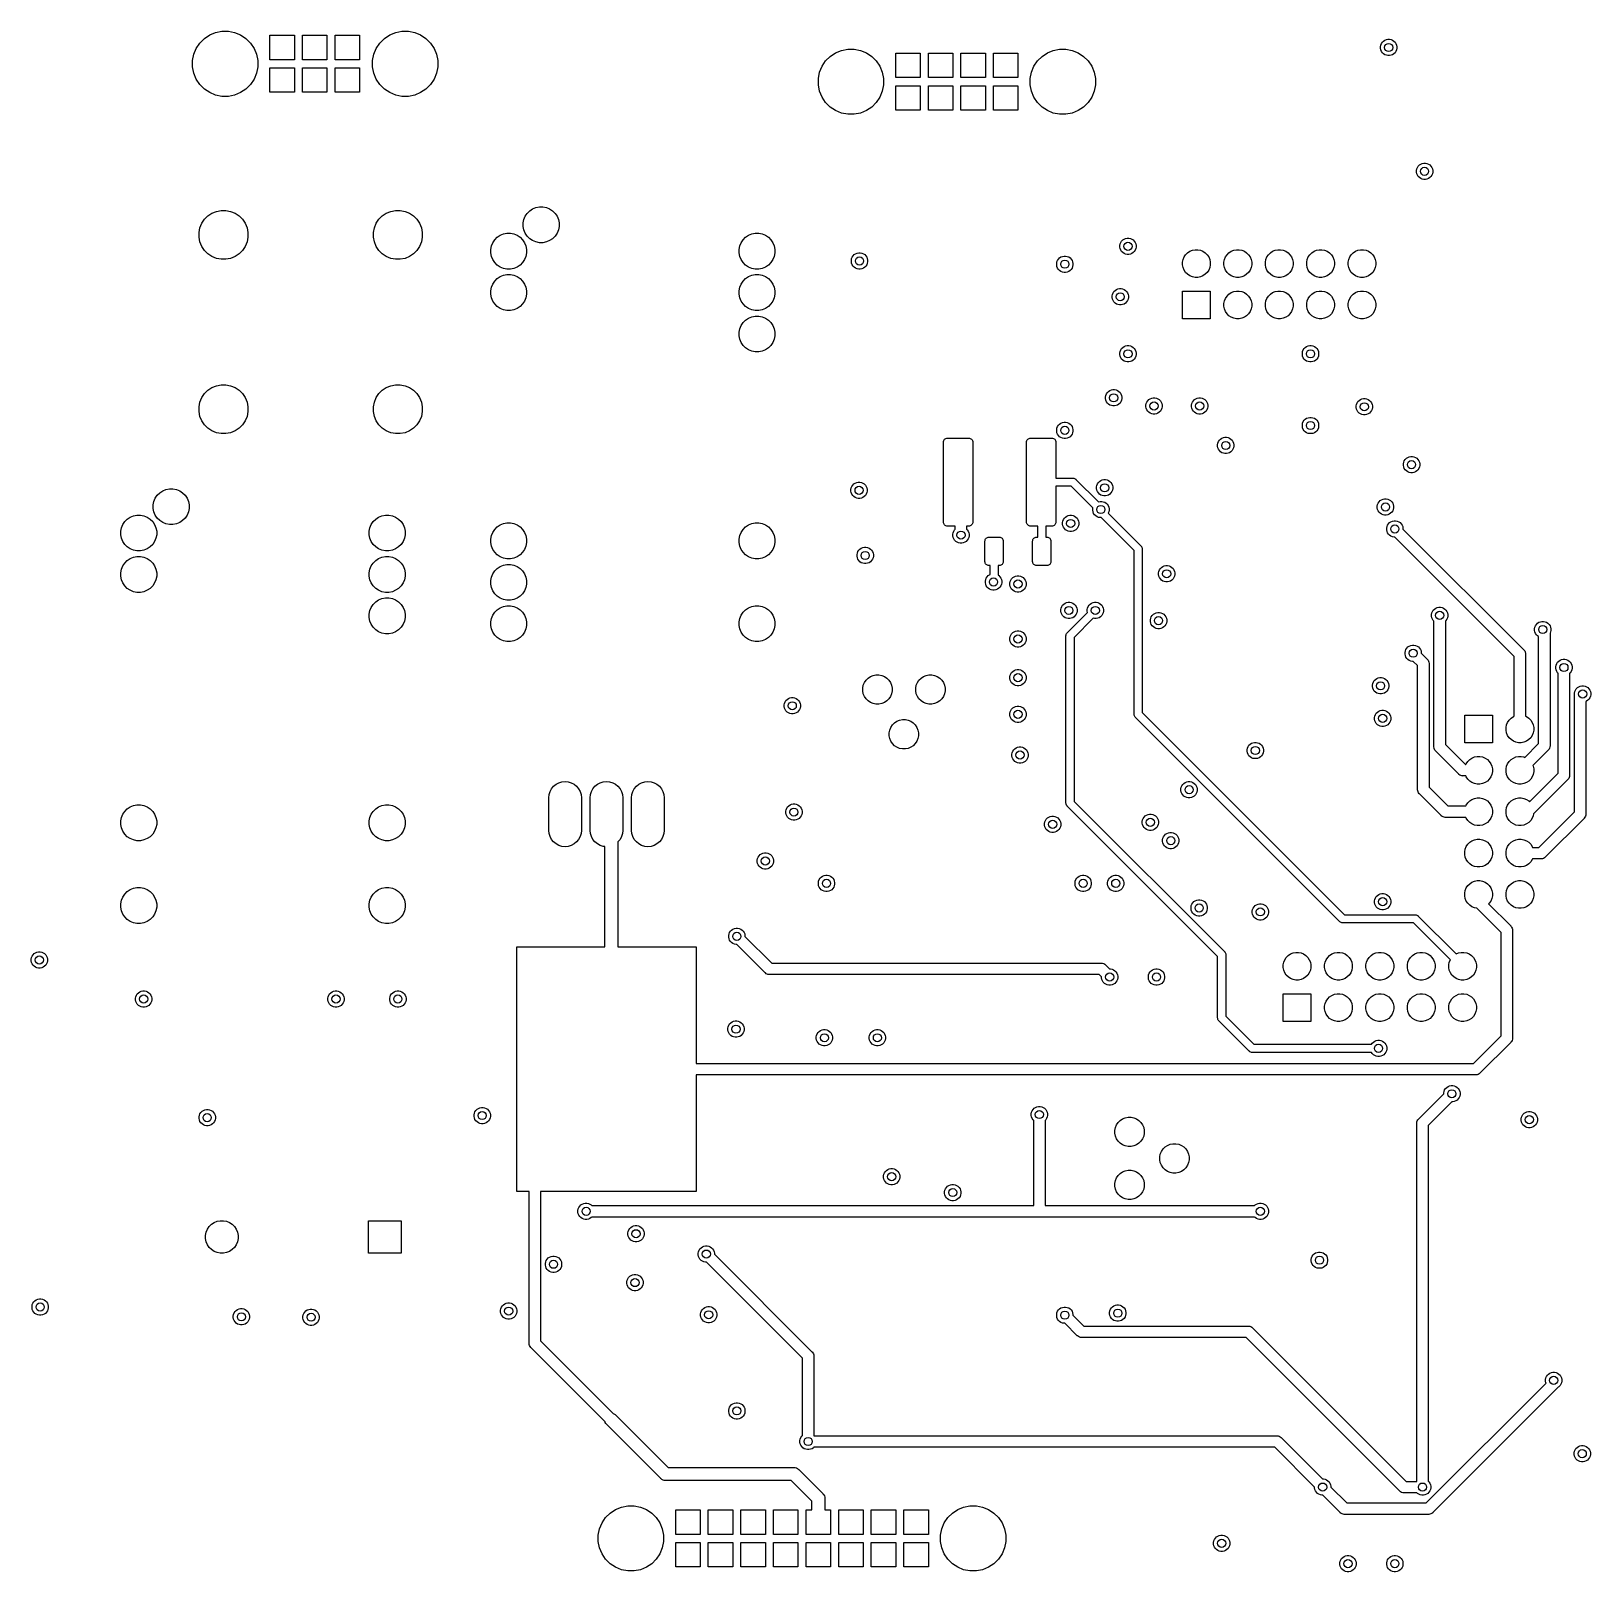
# Model space of a CAD drawing. Extents: x -1.3 to 94.4, y -81.8 to 12.8.
import ezdxf

# ---------------------------------------------------------------- set-up
doc = ezdxf.new("R2010")
doc.units = 0
doc.layers.add('BLACK', color=7, linetype='CONTINUOUS')

msp = doc.modelspace()

# ---------------------------------------------------------------- linework, layer by layer
at = {"layer": 'BLACK', "linetype": 'CONTINUOUS'}
for p, q in [((9.32515, 12.3534), (9.65273, 12.5723)), ((9.65273, 12.5723), (10.0167, 12.723)), ((10.0167, 12.723), (10.4031, 12.7999)), ((10.4031, 12.7999), (10.7971, 12.7999)), ((10.7971, 12.7999), (11.1835, 12.723)), ((11.1835, 12.723), (11.5474, 12.5723)), ((11.5474, 12.5723), (11.875, 12.3534)), ((13.3499, 11.05), (13.3499, 12.55)), ((13.3499, 12.55), (14.8499, 12.55)), ((14.8499, 12.55), (14.8499, 11.05)), ((15.35, 11.0499), (15.35, 12.5499)), ((15.35, 12.5499), (16.85, 12.5499)), ((16.85, 12.5499), (16.85, 11.0499)), ((17.3501, 11.05), (17.3501, 12.55)), ((17.3501, 12.55), (18.8501, 12.55)), ((18.8501, 12.55), (18.8501, 11.05)), ((20.3751, 12.3534), (20.7026, 12.5723)), ((20.7026, 12.5723), (21.0666, 12.7231)), ((21.0666, 12.7231), (21.453, 12.7999)), ((21.453, 12.7999), (21.847, 12.7999)), ((21.847, 12.7999), (22.2334, 12.7231)), ((22.2334, 12.7231), (22.5974, 12.5723)), ((22.5974, 12.5723), (22.9249, 12.3534)), ((8.67694, 11.3833), (8.8277, 11.7472)), ((8.8277, 11.7472), (9.04658, 12.0748)), ((9.04658, 12.0748), (9.32515, 12.3534)), ((11.875, 12.3534), (12.1536, 12.0748)), ((12.1536, 12.0748), (12.3725, 11.7472)), ((12.3725, 11.7472), (12.5232, 11.3833)), ((19.7269, 11.3833), (19.8776, 11.7473)), ((19.8776, 11.7473), (20.0965, 12.0748)), ((20.0965, 12.0748), (20.3751, 12.3534)), ((22.9249, 12.3534), (23.2035, 12.0748)), ((23.2035, 12.0748), (23.4224, 11.7473)), ((23.4224, 11.7473), (23.5731, 11.3833)), ((48.0527, 11.4723), (48.4167, 11.623)), ((48.4167, 11.623), (48.8031, 11.6999)), ((48.8031, 11.6999), (49.1971, 11.6999)), ((49.1971, 11.6999), (49.5835, 11.623)), ((49.5835, 11.623), (49.9474, 11.4723)), ((61.0527, 11.4723), (61.4167, 11.6231)), ((61.4167, 11.6231), (61.8031, 11.6999)), ((61.8031, 11.6999), (62.1971, 11.6999)), ((62.1971, 11.6999), (62.5834, 11.6231)), ((62.5834, 11.6231), (62.9474, 11.4723)), ((81.5, 11.8492), (81.5192, 11.9458)), ((81.5, 11.7508), (81.5, 11.8492)), ((81.5192, 11.6542), (81.5, 11.7508)), ((81.5192, 11.9458), (81.5569, 12.0368)), ((81.5569, 11.5632), (81.5192, 11.6542)), ((81.5569, 12.0368), (81.6116, 12.1187)), ((81.6116, 11.4813), (81.5569, 11.5632)), ((81.6116, 12.1187), (81.6813, 12.1884)), ((81.6813, 12.1884), (81.7632, 12.2431)), ((81.7632, 12.2431), (81.8542, 12.2808)), ((81.8542, 12.2808), (81.9508, 12.3)), ((81.9508, 12.3), (82.0492, 12.3)), ((82.0492, 12.3), (82.1458, 12.2808)), ((82.1458, 12.2808), (82.2368, 12.2431)), ((82.2368, 12.2431), (82.3187, 12.1884)), ((82.3187, 12.1884), (82.3884, 12.1187)), ((82.3884, 12.1187), (82.4431, 12.0368)), ((82.4431, 11.5632), (82.3884, 11.4813)), ((82.4431, 12.0368), (82.4808, 11.9458)), ((82.4808, 11.6542), (82.4431, 11.5632)), ((82.4808, 11.9458), (82.5, 11.8492)), ((82.5, 11.7508), (82.4808, 11.6542)), ((82.5, 11.8492), (82.5, 11.7508)), ((8.60008, 10.9969), (8.67694, 11.3833)), ((8.60008, 10.6029), (8.60008, 10.9969)), ((8.67694, 10.2165), (8.60008, 10.6029)), ((12.5232, 11.3833), (12.6001, 10.9969)), ((12.6001, 10.6029), (12.5232, 10.2165)), ((12.6001, 10.9969), (12.6001, 10.6029)), ((14.8499, 11.05), (13.3499, 11.05)), ((13.35, 9.05), (13.35, 10.55)), ((13.35, 10.55), (14.85, 10.55)), ((14.85, 10.55), (14.85, 9.05)), ((16.85, 11.0499), (15.35, 11.0499)), ((15.35, 9.05006), (15.35, 10.5501)), ((15.35, 10.5501), (16.85, 10.5501)), ((16.85, 10.5501), (16.85, 9.05006)), ((17.35, 9.05004), (17.35, 10.55)), ((17.35, 10.55), (18.85, 10.55)), ((18.8501, 11.05), (17.3501, 11.05)), ((18.85, 10.55), (18.85, 9.05004)), ((19.65, 10.9969), (19.7269, 11.3833)), ((19.65, 10.6029), (19.65, 10.9969)), ((19.7269, 10.2165), (19.65, 10.6029)), ((23.5731, 11.3833), (23.65, 10.9969)), ((23.65, 10.6029), (23.5731, 10.2165)), ((23.65, 10.9969), (23.65, 10.6029)), ((47.0769, 10.2833), (47.2277, 10.6472)), ((47.2277, 10.6472), (47.4466, 10.9748)), ((47.4466, 10.9748), (47.7252, 11.2534)), ((47.7252, 11.2534), (48.0527, 11.4723)), ((49.9474, 11.4723), (50.275, 11.2534)), ((50.275, 11.2534), (50.5536, 10.9748)), ((50.5536, 10.9748), (50.7725, 10.6472)), ((50.7725, 10.6472), (50.9232, 10.2833)), ((51.7499, 9.94996), (51.7499, 11.45)), ((51.7499, 11.45), (53.2499, 11.45)), ((53.2499, 11.45), (53.2499, 9.94996)), ((53.75, 9.94993), (53.75, 11.4499)), ((53.75, 11.4499), (55.25, 11.4499)), ((55.25, 11.4499), (55.25, 9.94993)), ((55.7501, 9.95005), (55.7501, 11.45)), ((55.7501, 11.45), (57.2501, 11.45)), ((57.2501, 11.45), (57.2501, 9.95005)), ((57.75, 9.94994), (57.75, 11.4499)), ((57.75, 11.4499), (59.25, 11.4499)), ((59.25, 11.4499), (59.25, 9.94994)), ((60.0769, 10.2833), (60.2277, 10.6473)), ((60.2277, 10.6473), (60.4466, 10.9748)), ((60.4466, 10.9748), (60.7251, 11.2534)), ((60.7251, 11.2534), (61.0527, 11.4723)), ((62.9474, 11.4723), (63.275, 11.2534)), ((63.275, 11.2534), (63.5536, 10.9748)), ((63.5536, 10.9748), (63.7724, 10.6473)), ((63.7724, 10.6473), (63.9232, 10.2833)), ((81.6813, 11.4116), (81.6116, 11.4813)), ((81.7632, 11.3569), (81.6813, 11.4116)), ((81.8542, 11.3192), (81.7632, 11.3569)), ((81.9508, 11.3), (81.8542, 11.3192)), ((82.0492, 11.3), (81.9508, 11.3)), ((82.1458, 11.3192), (82.0492, 11.3)), ((82.2368, 11.3569), (82.1458, 11.3192)), ((82.3187, 11.4116), (82.2368, 11.3569)), ((82.3884, 11.4813), (82.3187, 11.4116)), ((8.8277, 9.85253), (8.67694, 10.2165)), ((9.04658, 9.52496), (8.8277, 9.85253)), ((12.3725, 9.85253), (12.1536, 9.52496)), ((12.5232, 10.2165), (12.3725, 9.85253)), ((19.8776, 9.85257), (19.7269, 10.2165)), ((20.0965, 9.52499), (19.8776, 9.85257)), ((23.4224, 9.85257), (23.2035, 9.52499)), ((23.5731, 10.2165), (23.4224, 9.85257)), ((47.0001, 9.89687), (47.0769, 10.2833)), ((47.0001, 9.50291), (47.0001, 9.89687)), ((50.9232, 10.2833), (51.0001, 9.89687)), ((51.0001, 9.89687), (51.0001, 9.50291)), ((53.2499, 9.94996), (51.7499, 9.94996)), ((55.25, 9.94993), (53.75, 9.94993)), ((57.2501, 9.95005), (55.7501, 9.95005)), ((59.25, 9.94994), (57.75, 9.94994)), ((60.0001, 9.8969), (60.0769, 10.2833)), ((60.0001, 9.50294), (60.0001, 9.8969)), ((63.9232, 10.2833), (64.0001, 9.8969)), ((64.0001, 9.8969), (64.0001, 9.50294)), ((9.32515, 9.24639), (9.04658, 9.52496)), ((9.65273, 9.02751), (9.32515, 9.24639)), ((10.0167, 8.87675), (9.65273, 9.02751)), ((10.4031, 8.79989), (10.0167, 8.87675)), ((10.7971, 8.79989), (10.4031, 8.79989)), ((11.1835, 8.87675), (10.7971, 8.79989)), ((11.5474, 9.02751), (11.1835, 8.87675)), ((11.875, 9.24639), (11.5474, 9.02751)), ((12.1536, 9.52496), (11.875, 9.24639)), ((14.85, 9.05), (13.35, 9.05)), ((16.85, 9.05006), (15.35, 9.05006)), ((18.85, 9.05004), (17.35, 9.05004)), ((20.3751, 9.24642), (20.0965, 9.52499)), ((20.7026, 9.02754), (20.3751, 9.24642)), ((21.0666, 8.87678), (20.7026, 9.02754)), ((21.453, 8.79992), (21.0666, 8.87678)), ((21.847, 8.79992), (21.453, 8.79992)), ((22.2334, 8.87678), (21.847, 8.79992)), ((22.5974, 9.02754), (22.2334, 8.87678)), ((22.9249, 9.24642), (22.5974, 9.02754)), ((23.2035, 9.52499), (22.9249, 9.24642)), ((47.0769, 9.11651), (47.0001, 9.50291)), ((47.2277, 8.75253), (47.0769, 9.11651)), ((47.4466, 8.42496), (47.2277, 8.75253)), ((50.7725, 8.75253), (50.5536, 8.42496)), ((50.9232, 9.11651), (50.7725, 8.75253)), ((51.0001, 9.50291), (50.9232, 9.11651)), ((51.75, 7.95), (51.75, 9.45)), ((51.75, 9.45), (53.25, 9.45)), ((53.25, 9.45), (53.25, 7.95)), ((53.75, 7.95006), (53.75, 9.45006)), ((53.75, 9.45006), (55.25, 9.45006)), ((55.25, 9.45006), (55.25, 7.95006)), ((55.75, 7.95004), (55.75, 9.45004)), ((55.75, 9.45004), (57.25, 9.45004)), ((57.25, 9.45004), (57.25, 7.95004)), ((57.75, 7.95008), (57.75, 9.45008)), ((57.75, 9.45008), (59.25, 9.45008)), ((59.25, 9.45008), (59.25, 7.95008)), ((60.0769, 9.11654), (60.0001, 9.50294)), ((60.2277, 8.75256), (60.0769, 9.11654)), ((60.4466, 8.42499), (60.2277, 8.75256)), ((63.7724, 8.75256), (63.5536, 8.42499)), ((63.9232, 9.11654), (63.7724, 8.75256)), ((64.0001, 9.50294), (63.9232, 9.11654)), ((47.7252, 8.14639), (47.4466, 8.42496)), ((48.0527, 7.92751), (47.7252, 8.14639)), ((48.4167, 7.77675), (48.0527, 7.92751)), ((48.8031, 7.69989), (48.4167, 7.77675)), ((49.1971, 7.69989), (48.8031, 7.69989)), ((49.5835, 7.77675), (49.1971, 7.69989)), ((49.9474, 7.92751), (49.5835, 7.77675)), ((50.275, 8.14639), (49.9474, 7.92751)), ((50.5536, 8.42496), (50.275, 8.14639)), ((53.25, 7.95), (51.75, 7.95)), ((55.25, 7.95006), (53.75, 7.95006)), ((57.25, 7.95004), (55.75, 7.95004)), ((59.25, 7.95008), (57.75, 7.95008)), ((60.7251, 8.14642), (60.4466, 8.42499)), ((61.0527, 7.92754), (60.7251, 8.14642)), ((61.4167, 7.77678), (61.0527, 7.92754)), ((61.8031, 7.69992), (61.4167, 7.77678)), ((62.1971, 7.69992), (61.8031, 7.69992)), ((62.5834, 7.77678), (62.1971, 7.69992)), ((62.9474, 7.92754), (62.5834, 7.77678)), ((63.275, 8.14642), (62.9474, 7.92754)), ((63.5536, 8.42499), (63.275, 8.14642)), ((83.7, 4.24925), (83.7192, 4.34584)), ((83.7, 4.15075), (83.7, 4.24925)), ((83.7192, 4.05415), (83.7, 4.15075)), ((83.7192, 4.34584), (83.7569, 4.43684)), ((83.7569, 3.96316), (83.7192, 4.05415)), ((83.7569, 4.43684), (83.8116, 4.51873)), ((83.8116, 3.88127), (83.7569, 3.96316)), ((83.8116, 4.51873), (83.8813, 4.58838)), ((83.8813, 3.81162), (83.8116, 3.88127)), ((83.8813, 4.58838), (83.9632, 4.64309)), ((83.9632, 4.64309), (84.0542, 4.68079)), ((84.0542, 4.68079), (84.1508, 4.7)), ((84.1508, 4.7), (84.2492, 4.7)), ((84.2492, 4.7), (84.3458, 4.68079)), ((84.3458, 4.68079), (84.4368, 4.64309)), ((84.4368, 4.64309), (84.5187, 4.58838)), ((84.5187, 4.58838), (84.5884, 4.51873)), ((84.5884, 3.88127), (84.5187, 3.81162)), ((84.5884, 4.51873), (84.6431, 4.43684)), ((84.6431, 3.96316), (84.5884, 3.88127)), ((84.6431, 4.43684), (84.6808, 4.34584)), ((84.6808, 4.05415), (84.6431, 3.96316)), ((84.6808, 4.34584), (84.7, 4.24925)), ((84.7, 4.15075), (84.6808, 4.05415)), ((84.7, 4.24925), (84.7, 4.15075)), ((83.9632, 3.75691), (83.8813, 3.81162)), ((84.0542, 3.71921), (83.9632, 3.75691)), ((84.1508, 3.7), (84.0542, 3.71921)), ((84.2492, 3.7), (84.1508, 3.7)), ((84.3458, 3.71921), (84.2492, 3.7)), ((84.4368, 3.75691), (84.3458, 3.71921)), ((84.5187, 3.81162), (84.4368, 3.75691)), ((29.469, 1.89481), (29.6691, 1.97773)), ((29.6691, 1.97773), (29.8817, 2.02)), ((29.8817, 2.02), (30.0983, 2.02)), ((30.0983, 2.02), (30.3109, 1.97773)), ((30.3109, 1.97773), (30.511, 1.89481)), ((9.05764, 0.73753), (9.17072, 1.01052)), ((9.17072, 1.01052), (9.33487, 1.25619)), ((9.33487, 1.25619), (9.54381, 1.46513)), ((9.54381, 1.46513), (9.78948, 1.62928)), ((9.78948, 1.62928), (10.0625, 1.74236)), ((10.0625, 1.74236), (10.3523, 1.8)), ((10.3523, 1.8), (10.6477, 1.8)), ((10.6477, 1.8), (10.9375, 1.74236)), ((10.9375, 1.74236), (11.2105, 1.62928)), ((11.2105, 1.62928), (11.4562, 1.46513)), ((11.4562, 1.46513), (11.6651, 1.25619)), ((11.6651, 1.25619), (11.8293, 1.01052)), ((11.8293, 1.01052), (11.9424, 0.73753)), ((19.7576, 0.73753), (19.8707, 1.01052)), ((19.8707, 1.01052), (20.0349, 1.25619)), ((20.0349, 1.25619), (20.2438, 1.46513)), ((20.2438, 1.46513), (20.4895, 1.62928)), ((20.4895, 1.62928), (20.7625, 1.74236)), ((20.7625, 1.74236), (21.0523, 1.8)), ((21.0523, 1.8), (21.3477, 1.8)), ((21.3477, 1.8), (21.6375, 1.74236)), ((21.6375, 1.74236), (21.9105, 1.62928)), ((21.9105, 1.62928), (22.1562, 1.46513)), ((22.1562, 1.46513), (22.3651, 1.25619)), ((22.3651, 1.25619), (22.5293, 1.01052)), ((22.5293, 1.01052), (22.6424, 0.73753)), ((28.89, 1.02834), (28.9323, 1.24086)), ((28.89, 0.81166), (28.89, 1.02834)), ((28.9323, 1.24086), (29.0152, 1.44104)), ((29.0152, 1.44104), (29.1356, 1.62121)), ((29.1356, 1.62121), (29.2888, 1.77442)), ((29.2888, 1.77442), (29.469, 1.89481)), ((30.511, 1.89481), (30.6912, 1.77442)), ((30.6912, 1.77442), (30.8444, 1.62121)), ((30.8444, 1.62121), (30.9648, 1.44104)), ((30.9648, 1.44104), (31.0477, 1.24086)), ((31.0477, 1.24086), (31.09, 1.02834)), ((31.09, 1.02834), (31.09, 0.81166)), ((9, 0.44774), (9.05764, 0.73753)), ((9, 0.15226), (9, 0.44774)), ((9.05764, -0.13753), (9, 0.15226)), ((11.9424, 0.73753), (12, 0.44774)), ((12, 0.15226), (11.9424, -0.13753)), ((12, 0.44774), (12, 0.15226)), ((19.7, 0.44774), (19.7576, 0.73753)), ((19.7, 0.15226), (19.7, 0.44774)), ((19.7576, -0.13753), (19.7, 0.15226)), ((22.6424, 0.73753), (22.7, 0.44774)), ((22.7, 0.15226), (22.6424, -0.13753)), ((22.7, 0.44774), (22.7, 0.15226)), ((27.0252, -0.17896), (27.1456, 0.00121)), ((27.1456, 0.00121), (27.2988, 0.15443)), ((27.2988, 0.15443), (27.479, 0.27481)), ((27.479, 0.27481), (27.6791, 0.35773)), ((27.6791, 0.35773), (27.8917, 0.4)), ((27.8917, 0.4), (28.1083, 0.4)), ((28.1083, 0.4), (28.3209, 0.35773)), ((28.3209, 0.35773), (28.521, 0.27481)), ((28.521, 0.27481), (28.7012, 0.15443)), ((28.7012, 0.15443), (28.8544, 0.00121)), ((28.8544, 0.00121), (28.9748, -0.17896)), ((28.9323, 0.59914), (28.89, 0.81166)), ((29.0152, 0.39896), (28.9323, 0.59914)), ((29.1356, 0.21879), (29.0152, 0.39896)), ((29.2888, 0.06557), (29.1356, 0.21879)), ((29.469, -0.05481), (29.2888, 0.06557)), ((30.6912, 0.06557), (30.511, -0.05481)), ((30.8444, 0.21879), (30.6912, 0.06557)), ((30.9648, 0.39896), (30.8444, 0.21879)), ((31.0477, 0.59914), (30.9648, 0.39896)), ((31.09, 0.81166), (31.0477, 0.59914)), ((42.2652, -0.17896), (42.3856, 0.00121)), ((42.3856, 0.00121), (42.5388, 0.15443)), ((42.5388, 0.15443), (42.719, 0.27481)), ((42.719, 0.27481), (42.9191, 0.35773)), ((42.9191, 0.35773), (43.1317, 0.4)), ((43.1317, 0.4), (43.3483, 0.4)), ((43.3483, 0.4), (43.5609, 0.35773)), ((43.5609, 0.35773), (43.761, 0.27481)), ((43.761, 0.27481), (43.9412, 0.15443)), ((43.9412, 0.15443), (44.0944, 0.00121)), ((44.0944, 0.00121), (44.2148, -0.17896)), ((65.6813, -0.01162), (65.7632, 0.04309)), ((65.7632, 0.04309), (65.8542, 0.08078)), ((65.8542, 0.08078), (65.9508, 0.1)), ((65.9508, 0.1), (66.0492, 0.1)), ((66.0492, 0.1), (66.1458, 0.08078)), ((66.1458, 0.08078), (66.2368, 0.04309)), ((66.2368, 0.04309), (66.3187, -0.01162)), ((9.17072, -0.41052), (9.05764, -0.13753)), ((9.33487, -0.65619), (9.17072, -0.41052)), ((9.54381, -0.86513), (9.33487, -0.65619)), ((9.78948, -1.02928), (9.54381, -0.86513)), ((11.4562, -0.86513), (11.2105, -1.02928)), ((11.6651, -0.65619), (11.4562, -0.86513)), ((11.8293, -0.41052), (11.6651, -0.65619)), ((11.9424, -0.13753), (11.8293, -0.41052)), ((19.8707, -0.41052), (19.7576, -0.13753)), ((20.0349, -0.65619), (19.8707, -0.41052)), ((20.2438, -0.86513), (20.0349, -0.65619)), ((20.4895, -1.02928), (20.2438, -0.86513)), ((22.1562, -0.86513), (21.9105, -1.02928)), ((22.3651, -0.65619), (22.1562, -0.86513)), ((22.5293, -0.41052), (22.3651, -0.65619)), ((22.6424, -0.13753), (22.5293, -0.41052)), ((26.9, -0.59166), (26.9423, -0.37914)), ((26.9, -0.80834), (26.9, -0.59166)), ((26.9423, -1.02086), (26.9, -0.80834)), ((26.9423, -0.37914), (27.0252, -0.17896)), ((28.9748, -0.17896), (29.0577, -0.37914)), ((29.0577, -0.37914), (29.1, -0.59166)), ((29.1, -0.80834), (29.0577, -1.02086)), ((29.1, -0.59166), (29.1, -0.80834)), ((29.6691, -0.13773), (29.469, -0.05481)), ((29.8817, -0.18), (29.6691, -0.13773)), ((30.0983, -0.18), (29.8817, -0.18)), ((30.3109, -0.13773), (30.0983, -0.18)), ((30.511, -0.05481), (30.3109, -0.13773)), ((42.14, -0.59166), (42.1823, -0.37914)), ((42.14, -0.80834), (42.14, -0.59166)), ((42.1823, -1.02086), (42.14, -0.80834)), ((42.1823, -0.37914), (42.2652, -0.17896)), ((44.2148, -0.17896), (44.2977, -0.37914)), ((44.2977, -0.37914), (44.34, -0.59166)), ((44.34, -0.80834), (44.2977, -1.02086)), ((44.34, -0.59166), (44.34, -0.80834)), ((49.1366, -0.98127), (49.2063, -0.91163)), ((49.2063, -0.91163), (49.2882, -0.85691)), ((49.2882, -0.85691), (49.3792, -0.81922)), ((49.3792, -0.81922), (49.4758, -0.8)), ((49.4758, -0.8), (49.5742, -0.8)), ((49.5742, -0.8), (49.6708, -0.81922)), ((49.6708, -0.81922), (49.7618, -0.85691)), ((49.7618, -0.85691), (49.8437, -0.91163)), ((49.8437, -0.91163), (49.9134, -0.98127)), ((65.5, -0.35075), (65.5192, -0.25416)), ((65.5, -0.44925), (65.5, -0.35075)), ((65.5192, -0.54585), (65.5, -0.44925)), ((65.5192, -0.25416), (65.5569, -0.16316)), ((65.5569, -0.63684), (65.5192, -0.54585)), ((65.5569, -0.16316), (65.6116, -0.08127)), ((65.6116, -0.71873), (65.5569, -0.63684)), ((65.6116, -0.08127), (65.6813, -0.01162)), ((65.6813, -0.78838), (65.6116, -0.71873)), ((65.7632, -0.84309), (65.6813, -0.78838)), ((65.8542, -0.88079), (65.7632, -0.84309)), ((65.9508, -0.9), (65.8542, -0.88079)), ((66.0492, -0.9), (65.9508, -0.9)), ((66.1458, -0.88079), (66.0492, -0.9)), ((66.2368, -0.84309), (66.1458, -0.88079)), ((66.3187, -0.78838), (66.2368, -0.84309)), ((66.3187, -0.01162), (66.3884, -0.08127)), ((66.3884, -0.71873), (66.3187, -0.78838)), ((66.3884, -0.08127), (66.4431, -0.16316)), ((66.4431, -0.63684), (66.3884, -0.71873)), ((66.4431, -0.16316), (66.4808, -0.25416)), ((66.4808, -0.54585), (66.4431, -0.63684)), ((66.4808, -0.25416), (66.5, -0.35075)), ((66.5, -0.44925), (66.4808, -0.54585)), ((66.5, -0.35075), (66.5, -0.44925)), ((69.4467, -1.05737), (69.5398, -0.91816)), ((69.5398, -0.91816), (69.6582, -0.79976)), ((69.6582, -0.79976), (69.7974, -0.70674)), ((69.7974, -0.70674), (69.9521, -0.64267)), ((69.9521, -0.64267), (70.1163, -0.61)), ((70.1163, -0.61), (70.2837, -0.61)), ((70.2837, -0.61), (70.4479, -0.64267)), ((70.4479, -0.64267), (70.6026, -0.70674)), ((70.6026, -0.70674), (70.7418, -0.79976)), ((70.7418, -0.79976), (70.8602, -0.91816)), ((70.8602, -0.91816), (70.9533, -1.05737)), ((71.9867, -1.05737), (72.0798, -0.91816)), ((72.0798, -0.91816), (72.1982, -0.79976)), ((72.1982, -0.79976), (72.3374, -0.70674)), ((72.3374, -0.70674), (72.4921, -0.64267)), ((72.4921, -0.64267), (72.6563, -0.61)), ((72.6563, -0.61), (72.8237, -0.61)), ((72.8237, -0.61), (72.9879, -0.64267)), ((72.9879, -0.64267), (73.1426, -0.70674)), ((73.1426, -0.70674), (73.2818, -0.79976)), ((73.2818, -0.79976), (73.4002, -0.91816)), ((73.4002, -0.91816), (73.4933, -1.05737)), ((74.5267, -1.05737), (74.6198, -0.91816)), ((74.6198, -0.91816), (74.7382, -0.79976)), ((74.7382, -0.79976), (74.8774, -0.70674)), ((74.8774, -0.70674), (75.0321, -0.64267)), ((75.0321, -0.64267), (75.1963, -0.61)), ((75.1963, -0.61), (75.3637, -0.61)), ((75.3637, -0.61), (75.5279, -0.64267)), ((75.5279, -0.64267), (75.6826, -0.70674)), ((75.6826, -0.70674), (75.8218, -0.79976)), ((75.8218, -0.79976), (75.9402, -0.91816)), ((75.9402, -0.91816), (76.0333, -1.05737)), ((77.0667, -1.05737), (77.1598, -0.91816)), ((77.1598, -0.91816), (77.2782, -0.79976)), ((77.2782, -0.79976), (77.4174, -0.70674)), ((77.4174, -0.70674), (77.5721, -0.64267)), ((77.5721, -0.64267), (77.7363, -0.61)), ((77.7363, -0.61), (77.9037, -0.61)), ((77.9037, -0.61), (78.0679, -0.64267)), ((78.0679, -0.64267), (78.2226, -0.70674)), ((78.2226, -0.70674), (78.3618, -0.79976)), ((78.3618, -0.79976), (78.4802, -0.91816)), ((78.4802, -0.91816), (78.5733, -1.05737)), ((79.6067, -1.05737), (79.6998, -0.91816)), ((79.6998, -0.91816), (79.8182, -0.79976)), ((79.8182, -0.79976), (79.9574, -0.70674)), ((79.9574, -0.70674), (80.1121, -0.64267)), ((80.1121, -0.64267), (80.2763, -0.61)), ((80.2763, -0.61), (80.4437, -0.61)), ((80.4437, -0.61), (80.6079, -0.64267)), ((80.6079, -0.64267), (80.7626, -0.70674)), ((80.7626, -0.70674), (80.9018, -0.79976)), ((80.9018, -0.79976), (81.0202, -0.91816)), ((81.0202, -0.91816), (81.1133, -1.05737)), ((10.0625, -1.14236), (9.78948, -1.02928)), ((10.3523, -1.2), (10.0625, -1.14236)), ((10.6477, -1.2), (10.3523, -1.2)), ((10.9375, -1.14236), (10.6477, -1.2)), ((11.2105, -1.02928), (10.9375, -1.14236)), ((20.7625, -1.14236), (20.4895, -1.02928)), ((21.0523, -1.2), (20.7625, -1.14236)), ((21.3477, -1.2), (21.0523, -1.2)), ((21.6375, -1.14236), (21.3477, -1.2)), ((21.9105, -1.02928), (21.6375, -1.14236)), ((27.0252, -1.22104), (26.9423, -1.02086)), ((27.1456, -1.40121), (27.0252, -1.22104)), ((27.2988, -1.55442), (27.1456, -1.40121)), ((27.479, -1.67481), (27.2988, -1.55442)), ((27.6791, -1.75773), (27.479, -1.67481)), ((27.8917, -1.8), (27.6791, -1.75773)), ((28.1083, -1.8), (27.8917, -1.8)), ((28.3209, -1.75773), (28.1083, -1.8)), ((28.521, -1.67481), (28.3209, -1.75773)), ((28.7012, -1.55442), (28.521, -1.67481)), ((28.8544, -1.40121), (28.7012, -1.55442)), ((28.9748, -1.22104), (28.8544, -1.40121)), ((29.0577, -1.02086), (28.9748, -1.22104)), ((42.2652, -1.22104), (42.1823, -1.02086)), ((42.3856, -1.40121), (42.2652, -1.22104)), ((42.5388, -1.55442), (42.3856, -1.40121)), ((42.719, -1.67481), (42.5388, -1.55442)), ((42.9191, -1.75773), (42.719, -1.67481)), ((43.1317, -1.8), (42.9191, -1.75773)), ((43.3483, -1.8), (43.1317, -1.8)), ((43.5609, -1.75773), (43.3483, -1.8)), ((43.761, -1.67481), (43.5609, -1.75773)), ((43.9412, -1.55442), (43.761, -1.67481)), ((44.0944, -1.40121), (43.9412, -1.55442)), ((44.2148, -1.22104), (44.0944, -1.40121)), ((44.2977, -1.02086), (44.2148, -1.22104)), ((49.025, -1.25075), (49.0442, -1.15416)), ((49.025, -1.34925), (49.025, -1.25075)), ((49.0442, -1.44584), (49.025, -1.34925)), ((49.0442, -1.15416), (49.0819, -1.06316)), ((49.0819, -1.53684), (49.0442, -1.44584)), ((49.0819, -1.06316), (49.1366, -0.98127)), ((49.1366, -1.61873), (49.0819, -1.53684)), ((49.2063, -1.68837), (49.1366, -1.61873)), ((49.2882, -1.74309), (49.2063, -1.68837)), ((49.3792, -1.78078), (49.2882, -1.74309)), ((49.4758, -1.8), (49.3792, -1.78078)), ((49.5742, -1.8), (49.4758, -1.8)), ((49.6708, -1.78078), (49.5742, -1.8)), ((49.7618, -1.74309), (49.6708, -1.78078)), ((49.8437, -1.68837), (49.7618, -1.74309)), ((49.9134, -1.61873), (49.8437, -1.68837)), ((49.9134, -0.98127), (49.9681, -1.06316)), ((49.9681, -1.53684), (49.9134, -1.61873)), ((49.9681, -1.06316), (50.0058, -1.15416)), ((50.0058, -1.44584), (49.9681, -1.53684)), ((50.0058, -1.15416), (50.025, -1.25075)), ((50.025, -1.34925), (50.0058, -1.44584)), ((50.025, -1.25075), (50.025, -1.34925)), ((61.625, -1.45075), (61.6442, -1.35415)), ((61.625, -1.54925), (61.625, -1.45075)), ((61.6442, -1.64585), (61.625, -1.54925)), ((61.6442, -1.35415), (61.6819, -1.26316)), ((61.6819, -1.73684), (61.6442, -1.64585)), ((61.6819, -1.26316), (61.7366, -1.18127)), ((61.7366, -1.81873), (61.6819, -1.73684)), ((61.7366, -1.18127), (61.8063, -1.11162)), ((61.8063, -1.88837), (61.7366, -1.81873)), ((61.8063, -1.11162), (61.8882, -1.05691)), ((61.8882, -1.94309), (61.8063, -1.88837)), ((61.8882, -1.05691), (61.9792, -1.01921)), ((61.9792, -1.01921), (62.0758, -1)), ((62.0758, -1), (62.1742, -1)), ((62.1742, -1), (62.2708, -1.01921)), ((62.2708, -1.01921), (62.3618, -1.05691)), ((62.3618, -1.05691), (62.4437, -1.11162)), ((62.4437, -1.88837), (62.3618, -1.94309)), ((62.4437, -1.11162), (62.5134, -1.18127)), ((62.5134, -1.81873), (62.4437, -1.88837)), ((62.5134, -1.18127), (62.5681, -1.26316)), ((62.5681, -1.73684), (62.5134, -1.81873)), ((62.5681, -1.26316), (62.6058, -1.35415)), ((62.6058, -1.64585), (62.5681, -1.73684)), ((62.6058, -1.35415), (62.625, -1.45075)), ((62.625, -1.54925), (62.6058, -1.64585)), ((62.625, -1.45075), (62.625, -1.54925)), ((69.35, -1.37628), (69.3827, -1.21206)), ((69.35, -1.54372), (69.35, -1.37628)), ((69.3827, -1.70794), (69.35, -1.54372)), ((69.3827, -1.21206), (69.4467, -1.05737)), ((69.4467, -1.86263), (69.3827, -1.70794)), ((69.5398, -2.00184), (69.4467, -1.86263)), ((70.9533, -1.86263), (70.8602, -2.00184)), ((70.9533, -1.05737), (71.0173, -1.21206)), ((71.0173, -1.70794), (70.9533, -1.86263)), ((71.0173, -1.21206), (71.05, -1.37628)), ((71.05, -1.54372), (71.0173, -1.70794)), ((71.05, -1.37628), (71.05, -1.54372)), ((71.89, -1.37628), (71.9227, -1.21206)), ((71.89, -1.54372), (71.89, -1.37628)), ((71.9227, -1.70794), (71.89, -1.54372)), ((71.9227, -1.21206), (71.9867, -1.05737)), ((71.9867, -1.86263), (71.9227, -1.70794)), ((72.0798, -2.00184), (71.9867, -1.86263)), ((73.4933, -1.86263), (73.4002, -2.00184)), ((73.4933, -1.05737), (73.5573, -1.21206)), ((73.5573, -1.70794), (73.4933, -1.86263)), ((73.5573, -1.21206), (73.59, -1.37628)), ((73.59, -1.54372), (73.5573, -1.70794)), ((73.59, -1.37628), (73.59, -1.54372)), ((74.43, -1.37628), (74.4627, -1.21206)), ((74.43, -1.54372), (74.43, -1.37628)), ((74.4627, -1.70794), (74.43, -1.54372)), ((74.4627, -1.21206), (74.5267, -1.05737)), ((74.5267, -1.86263), (74.4627, -1.70794)), ((74.6198, -2.00184), (74.5267, -1.86263)), ((76.0333, -1.86263), (75.9402, -2.00184)), ((76.0333, -1.05737), (76.0973, -1.21206)), ((76.0973, -1.70794), (76.0333, -1.86263)), ((76.0973, -1.21206), (76.13, -1.37628)), ((76.13, -1.54372), (76.0973, -1.70794)), ((76.13, -1.37628), (76.13, -1.54372)), ((76.97, -1.37628), (77.0027, -1.21206)), ((76.97, -1.54372), (76.97, -1.37628)), ((77.0027, -1.70794), (76.97, -1.54372)), ((77.0027, -1.21206), (77.0667, -1.05737)), ((77.0667, -1.86263), (77.0027, -1.70794)), ((77.1598, -2.00184), (77.0667, -1.86263)), ((78.5733, -1.86263), (78.4802, -2.00184)), ((78.5733, -1.05737), (78.6373, -1.21206)), ((78.6373, -1.70794), (78.5733, -1.86263)), ((78.6373, -1.21206), (78.67, -1.37628)), ((78.67, -1.54372), (78.6373, -1.70794)), ((78.67, -1.37628), (78.67, -1.54372)), ((79.51, -1.37628), (79.5427, -1.21206)), ((79.51, -1.54372), (79.51, -1.37628)), ((79.5427, -1.70794), (79.51, -1.54372)), ((79.5427, -1.21206), (79.6067, -1.05737)), ((79.6067, -1.86263), (79.5427, -1.70794)), ((79.6998, -2.00184), (79.6067, -1.86263)), ((81.1133, -1.86263), (81.0202, -2.00184)), ((81.1133, -1.05737), (81.1773, -1.21206)), ((81.1773, -1.70794), (81.1133, -1.86263)), ((81.1773, -1.21206), (81.21, -1.37628)), ((81.21, -1.54372), (81.1773, -1.70794)), ((81.21, -1.37628), (81.21, -1.54372)), ((26.9423, -2.91914), (27.0252, -2.71895)), ((27.0252, -2.71895), (27.1456, -2.53879)), ((27.1456, -2.53879), (27.2988, -2.38557)), ((27.2988, -2.38557), (27.479, -2.26519)), ((27.479, -2.26519), (27.6791, -2.18227)), ((27.6791, -2.18227), (27.8917, -2.14)), ((27.8917, -2.14), (28.1083, -2.14)), ((28.1083, -2.14), (28.3209, -2.18227)), ((28.3209, -2.18227), (28.521, -2.26519)), ((28.521, -2.26519), (28.7012, -2.38557)), ((28.7012, -2.38557), (28.8544, -2.53879)), ((28.8544, -2.53879), (28.9748, -2.71895)), ((28.9748, -2.71895), (29.0577, -2.91914)), ((42.1823, -2.91914), (42.2652, -2.71895)), ((42.2652, -2.71895), (42.3856, -2.53879)), ((42.3856, -2.53879), (42.5388, -2.38557)), ((42.5388, -2.38557), (42.719, -2.26519)), ((42.719, -2.26519), (42.9191, -2.18227)), ((42.9191, -2.18227), (43.1317, -2.14)), ((43.1317, -2.14), (43.3483, -2.14)), ((43.3483, -2.14), (43.5609, -2.18227)), ((43.5609, -2.18227), (43.761, -2.26519)), ((43.761, -2.26519), (43.9412, -2.38557)), ((43.9412, -2.38557), (44.0944, -2.53879)), ((44.0944, -2.53879), (44.2148, -2.71895)), ((44.2148, -2.71895), (44.2977, -2.91914)), ((61.9792, -1.98079), (61.8882, -1.94309)), ((62.0758, -2), (61.9792, -1.98079)), ((62.1742, -2), (62.0758, -2)), ((62.2708, -1.98079), (62.1742, -2)), ((62.3618, -1.94309), (62.2708, -1.98079)), ((69.6582, -2.12024), (69.5398, -2.00184)), ((69.7974, -2.21326), (69.6582, -2.12024)), ((69.9521, -2.27733), (69.7974, -2.21326)), ((70.1163, -2.31), (69.9521, -2.27733)), ((70.2837, -2.31), (70.1163, -2.31)), ((70.4479, -2.27733), (70.2837, -2.31)), ((70.6026, -2.21326), (70.4479, -2.27733)), ((70.7418, -2.12024), (70.6026, -2.21326)), ((70.8602, -2.00184), (70.7418, -2.12024)), ((72.1982, -2.12024), (72.0798, -2.00184)), ((72.3374, -2.21326), (72.1982, -2.12024)), ((72.4921, -2.27733), (72.3374, -2.21326)), ((72.6563, -2.31), (72.4921, -2.27733)), ((72.8237, -2.31), (72.6563, -2.31)), ((72.9879, -2.27733), (72.8237, -2.31)), ((73.1426, -2.21326), (72.9879, -2.27733)), ((73.2818, -2.12024), (73.1426, -2.21326)), ((73.4002, -2.00184), (73.2818, -2.12024)), ((74.7382, -2.12024), (74.6198, -2.00184)), ((74.8774, -2.21326), (74.7382, -2.12024)), ((75.0321, -2.27733), (74.8774, -2.21326)), ((75.1963, -2.31), (75.0321, -2.27733)), ((75.3637, -2.31), (75.1963, -2.31)), ((75.5279, -2.27733), (75.3637, -2.31)), ((75.6826, -2.21326), (75.5279, -2.27733)), ((75.8218, -2.12024), (75.6826, -2.21326)), ((75.9402, -2.00184), (75.8218, -2.12024)), ((77.2782, -2.12024), (77.1598, -2.00184)), ((77.4174, -2.21326), (77.2782, -2.12024)), ((77.5721, -2.27733), (77.4174, -2.21326)), ((77.7363, -2.31), (77.5721, -2.27733)), ((77.9037, -2.31), (77.7363, -2.31)), ((78.0679, -2.27733), (77.9037, -2.31)), ((78.2226, -2.21326), (78.0679, -2.27733)), ((78.3618, -2.12024), (78.2226, -2.21326)), ((78.4802, -2.00184), (78.3618, -2.12024)), ((79.8182, -2.12024), (79.6998, -2.00184)), ((79.9574, -2.21326), (79.8182, -2.12024)), ((80.1121, -2.27733), (79.9574, -2.21326)), ((80.2763, -2.31), (80.1121, -2.27733)), ((80.4437, -2.31), (80.2763, -2.31)), ((80.6079, -2.27733), (80.4437, -2.31)), ((80.7626, -2.21326), (80.6079, -2.27733)), ((80.9018, -2.12024), (80.7626, -2.21326)), ((81.0202, -2.00184), (80.9018, -2.12024)), ((26.9, -3.13166), (26.9423, -2.91914)), ((26.9, -3.34834), (26.9, -3.13166)), ((26.9423, -3.56086), (26.9, -3.34834)), ((27.0252, -3.76104), (26.9423, -3.56086)), ((27.1456, -3.94121), (27.0252, -3.76104)), ((28.9748, -3.76104), (28.8544, -3.94121)), ((29.0577, -3.56086), (28.9748, -3.76104)), ((29.0577, -2.91914), (29.1, -3.13166)), ((29.1, -3.34834), (29.0577, -3.56086)), ((29.1, -3.13166), (29.1, -3.34834)), ((42.14, -3.13166), (42.1823, -2.91914)), ((42.14, -3.34834), (42.14, -3.13166)), ((42.1823, -3.56086), (42.14, -3.34834)), ((42.2652, -3.76104), (42.1823, -3.56086)), ((42.3856, -3.94121), (42.2652, -3.76104)), ((44.2148, -3.76104), (44.0944, -3.94121)), ((44.2977, -3.56086), (44.2148, -3.76104)), ((44.2977, -2.91914), (44.34, -3.13166)), ((44.34, -3.34834), (44.2977, -3.56086)), ((44.34, -3.13166), (44.34, -3.34834)), ((65.025, -3.45075), (65.0442, -3.35415)), ((65.025, -3.54925), (65.025, -3.45075)), ((65.0442, -3.64585), (65.025, -3.54925)), ((65.0442, -3.35415), (65.0819, -3.26316)), ((65.0819, -3.73684), (65.0442, -3.64585)), ((65.0819, -3.26316), (65.1366, -3.18127)), ((65.1366, -3.81873), (65.0819, -3.73684)), ((65.1366, -3.18127), (65.2063, -3.11162)), ((65.2063, -3.88837), (65.1366, -3.81873)), ((65.2063, -3.11162), (65.2882, -3.05691)), ((65.2882, -3.05691), (65.3792, -3.01921)), ((65.3792, -3.01921), (65.4758, -3)), ((65.4758, -3), (65.5742, -3)), ((65.5742, -3), (65.6708, -3.01921)), ((65.6708, -3.01921), (65.7618, -3.05691)), ((65.7618, -3.05691), (65.8437, -3.11162)), ((65.8437, -3.11162), (65.9134, -3.18127)), ((65.9134, -3.81873), (65.8437, -3.88837)), ((65.9134, -3.18127), (65.9681, -3.26316)), ((65.9681, -3.73684), (65.9134, -3.81873)), ((65.9681, -3.26316), (66.0058, -3.35415)), ((66.0058, -3.64585), (65.9681, -3.73684)), ((66.0058, -3.35415), (66.025, -3.45075)), ((66.025, -3.54925), (66.0058, -3.64585)), ((66.025, -3.45075), (66.025, -3.54925)), ((69.35, -4.85), (69.35, -3.15)), ((69.35, -3.15), (71.05, -3.15)), ((71.05, -3.15), (71.05, -4.85)), ((71.89, -3.91628), (71.9227, -3.75206)), ((71.9227, -3.75206), (71.9867, -3.59737)), ((71.9867, -3.59737), (72.0798, -3.45816)), ((72.0798, -3.45816), (72.1982, -3.33976)), ((72.1982, -3.33976), (72.3374, -3.24674)), ((72.3374, -3.24674), (72.4921, -3.18267)), ((72.4921, -3.18267), (72.6563, -3.15)), ((72.6563, -3.15), (72.8237, -3.15)), ((72.8237, -3.15), (72.9879, -3.18267)), ((72.9879, -3.18267), (73.1426, -3.24674)), ((73.1426, -3.24674), (73.2818, -3.33976)), ((73.2818, -3.33976), (73.4002, -3.45816)), ((73.4002, -3.45816), (73.4933, -3.59737)), ((73.4933, -3.59737), (73.5573, -3.75206)), ((73.5573, -3.75206), (73.59, -3.91628)), ((74.43, -3.91628), (74.4627, -3.75206)), ((74.4627, -3.75206), (74.5267, -3.59737)), ((74.5267, -3.59737), (74.6198, -3.45816)), ((74.6198, -3.45816), (74.7382, -3.33976)), ((74.7382, -3.33976), (74.8774, -3.24674)), ((74.8774, -3.24674), (75.0321, -3.18267)), ((75.0321, -3.18267), (75.1963, -3.15)), ((75.1963, -3.15), (75.3637, -3.15)), ((75.3637, -3.15), (75.5279, -3.18267)), ((75.5279, -3.18267), (75.6826, -3.24674)), ((75.6826, -3.24674), (75.8218, -3.33976)), ((75.8218, -3.33976), (75.9402, -3.45816)), ((75.9402, -3.45816), (76.0333, -3.59737)), ((76.0333, -3.59737), (76.0973, -3.75206)), ((76.0973, -3.75206), (76.13, -3.91628)), ((76.97, -3.91628), (77.0027, -3.75206)), ((77.0027, -3.75206), (77.0667, -3.59737)), ((77.0667, -3.59737), (77.1598, -3.45816)), ((77.1598, -3.45816), (77.2782, -3.33976)), ((77.2782, -3.33976), (77.4174, -3.24674)), ((77.4174, -3.24674), (77.5721, -3.18267)), ((77.5721, -3.18267), (77.7363, -3.15)), ((77.7363, -3.15), (77.9037, -3.15)), ((77.9037, -3.15), (78.0679, -3.18267)), ((78.0679, -3.18267), (78.2226, -3.24674)), ((78.2226, -3.24674), (78.3618, -3.33976)), ((78.3618, -3.33976), (78.4802, -3.45816)), ((78.4802, -3.45816), (78.5733, -3.59737)), ((78.5733, -3.59737), (78.6373, -3.75206)), ((78.6373, -3.75206), (78.67, -3.91628)), ((79.51, -3.91628), (79.5427, -3.75206)), ((79.5427, -3.75206), (79.6067, -3.59737)), ((79.6067, -3.59737), (79.6998, -3.45816)), ((79.6998, -3.45816), (79.8182, -3.33976)), ((79.8182, -3.33976), (79.9574, -3.24674)), ((79.9574, -3.24674), (80.1121, -3.18267)), ((80.1121, -3.18267), (80.2763, -3.15)), ((80.2763, -3.15), (80.4437, -3.15)), ((80.4437, -3.15), (80.6079, -3.18267)), ((80.6079, -3.18267), (80.7626, -3.24674)), ((80.7626, -3.24674), (80.9018, -3.33976)), ((80.9018, -3.33976), (81.0202, -3.45816)), ((81.0202, -3.45816), (81.1133, -3.59737)), ((81.1133, -3.59737), (81.1773, -3.75206)), ((81.1773, -3.75206), (81.21, -3.91628)), ((27.2988, -4.09443), (27.1456, -3.94121)), ((27.479, -4.21481), (27.2988, -4.09443)), ((27.6791, -4.29773), (27.479, -4.21481)), ((27.8917, -4.34), (27.6791, -4.29773)), ((28.1083, -4.34), (27.8917, -4.34)), ((28.3209, -4.29773), (28.1083, -4.34)), ((28.521, -4.21481), (28.3209, -4.29773)), ((28.7012, -4.09443), (28.521, -4.21481)), ((28.8544, -3.94121), (28.7012, -4.09443)), ((42.5388, -4.09443), (42.3856, -3.94121)), ((42.719, -4.21481), (42.5388, -4.09443)), ((42.9191, -4.29773), (42.719, -4.21481)), ((42.719, -4.80519), (42.9191, -4.72227)), ((43.1317, -4.34), (42.9191, -4.29773)), ((42.9191, -4.72227), (43.1317, -4.68)), ((43.3483, -4.34), (43.1317, -4.34)), ((43.1317, -4.68), (43.3483, -4.68)), ((43.5609, -4.29773), (43.3483, -4.34)), ((43.3483, -4.68), (43.5609, -4.72227)), ((43.761, -4.21481), (43.5609, -4.29773)), ((43.5609, -4.72227), (43.761, -4.80519)), ((43.9412, -4.09443), (43.761, -4.21481)), ((44.0944, -3.94121), (43.9412, -4.09443)), ((65.2882, -3.94309), (65.2063, -3.88837)), ((65.3792, -3.98079), (65.2882, -3.94309)), ((65.4758, -4), (65.3792, -3.98079)), ((65.5742, -4), (65.4758, -4)), ((65.6708, -3.98079), (65.5742, -4)), ((65.7618, -3.94309), (65.6708, -3.98079)), ((65.8437, -3.88837), (65.7618, -3.94309)), ((71.89, -4.08372), (71.89, -3.91628)), ((71.9227, -4.24794), (71.89, -4.08372)), ((71.9867, -4.40263), (71.9227, -4.24794)), ((72.0798, -4.54184), (71.9867, -4.40263)), ((72.1982, -4.66024), (72.0798, -4.54184)), ((72.3374, -4.75326), (72.1982, -4.66024)), ((72.4921, -4.81733), (72.3374, -4.75326)), ((73.1426, -4.75326), (72.9879, -4.81733)), ((73.2818, -4.66024), (73.1426, -4.75326)), ((73.4002, -4.54184), (73.2818, -4.66024)), ((73.4933, -4.40263), (73.4002, -4.54184)), ((73.5573, -4.24794), (73.4933, -4.40263)), ((73.59, -4.08372), (73.5573, -4.24794)), ((73.59, -3.91628), (73.59, -4.08372)), ((74.43, -4.08372), (74.43, -3.91628)), ((74.4627, -4.24794), (74.43, -4.08372)), ((74.5267, -4.40263), (74.4627, -4.24794)), ((74.6198, -4.54184), (74.5267, -4.40263)), ((74.7382, -4.66024), (74.6198, -4.54184)), ((74.8774, -4.75326), (74.7382, -4.66024)), ((75.0321, -4.81733), (74.8774, -4.75326)), ((75.6826, -4.75326), (75.5279, -4.81733)), ((75.8218, -4.66024), (75.6826, -4.75326)), ((75.9402, -4.54184), (75.8218, -4.66024)), ((76.0333, -4.40263), (75.9402, -4.54184)), ((76.0973, -4.24794), (76.0333, -4.40263)), ((76.13, -4.08372), (76.0973, -4.24794)), ((76.13, -3.91628), (76.13, -4.08372)), ((76.97, -4.08372), (76.97, -3.91628)), ((77.0027, -4.24794), (76.97, -4.08372)), ((77.0667, -4.40263), (77.0027, -4.24794)), ((77.1598, -4.54184), (77.0667, -4.40263)), ((77.2782, -4.66024), (77.1598, -4.54184)), ((77.4174, -4.75326), (77.2782, -4.66024)), ((77.5721, -4.81733), (77.4174, -4.75326)), ((78.2226, -4.75326), (78.0679, -4.81733)), ((78.3618, -4.66024), (78.2226, -4.75326)), ((78.4802, -4.54184), (78.3618, -4.66024)), ((78.5733, -4.40263), (78.4802, -4.54184)), ((78.6373, -4.24794), (78.5733, -4.40263)), ((78.67, -4.08372), (78.6373, -4.24794)), ((78.67, -3.91628), (78.67, -4.08372)), ((79.51, -4.08372), (79.51, -3.91628)), ((79.5427, -4.24794), (79.51, -4.08372)), ((79.6067, -4.40263), (79.5427, -4.24794)), ((79.6998, -4.54184), (79.6067, -4.40263)), ((79.8182, -4.66024), (79.6998, -4.54184)), ((79.9574, -4.75326), (79.8182, -4.66024)), ((80.1121, -4.81733), (79.9574, -4.75326)), ((80.7626, -4.75326), (80.6079, -4.81733)), ((80.9018, -4.66024), (80.7626, -4.75326)), ((81.0202, -4.54184), (80.9018, -4.66024)), ((81.1133, -4.40263), (81.0202, -4.54184)), ((81.1773, -4.24794), (81.1133, -4.40263)), ((81.21, -4.08372), (81.1773, -4.24794)), ((81.21, -3.91628), (81.21, -4.08372)), ((42.14, -5.67166), (42.1823, -5.45914)), ((42.14, -5.88834), (42.14, -5.67166)), ((42.1823, -5.45914), (42.2652, -5.25895)), ((42.2652, -5.25895), (42.3856, -5.07879)), ((42.3856, -5.07879), (42.5388, -4.92557)), ((42.5388, -4.92557), (42.719, -4.80519)), ((43.761, -4.80519), (43.9412, -4.92557)), ((43.9412, -4.92557), (44.0944, -5.07879)), ((44.0944, -5.07879), (44.2148, -5.25895)), ((44.2148, -5.25895), (44.2977, -5.45914)), ((44.2977, -5.45914), (44.34, -5.67166)), ((44.34, -5.67166), (44.34, -5.88834)), ((71.05, -4.85), (69.35, -4.85)), ((72.6563, -4.85), (72.4921, -4.81733)), ((72.8237, -4.85), (72.6563, -4.85)), ((72.9879, -4.81733), (72.8237, -4.85)), ((75.1963, -4.85), (75.0321, -4.81733)), ((75.3637, -4.85), (75.1963, -4.85)), ((75.5279, -4.81733), (75.3637, -4.85)), ((77.7363, -4.85), (77.5721, -4.81733)), ((77.9037, -4.85), (77.7363, -4.85)), ((78.0679, -4.81733), (77.9037, -4.85)), ((80.2763, -4.85), (80.1121, -4.81733)), ((80.4437, -4.85), (80.2763, -4.85)), ((80.6079, -4.81733), (80.4437, -4.85)), ((42.1823, -6.10086), (42.14, -5.88834)), ((42.2652, -6.30104), (42.1823, -6.10086)), ((42.3856, -6.48121), (42.2652, -6.30104)), ((42.5388, -6.63442), (42.3856, -6.48121)), ((42.719, -6.75481), (42.5388, -6.63442)), ((43.9412, -6.63442), (43.761, -6.75481)), ((44.0944, -6.48121), (43.9412, -6.63442)), ((44.2148, -6.30104), (44.0944, -6.48121)), ((44.2977, -6.10086), (44.2148, -6.30104)), ((44.34, -5.88834), (44.2977, -6.10086)), ((65.5569, -6.76316), (65.6116, -6.68127)), ((65.6116, -6.68127), (65.6813, -6.61163)), ((65.6813, -6.61163), (65.7632, -6.55691)), ((65.7632, -6.55691), (65.8542, -6.51921)), ((65.8542, -6.51921), (65.9508, -6.5)), ((65.9508, -6.5), (66.0492, -6.5)), ((66.0492, -6.5), (66.1458, -6.51921)), ((66.1458, -6.51921), (66.2368, -6.55691)), ((66.2368, -6.55691), (66.3187, -6.61163)), ((66.3187, -6.61163), (66.3884, -6.68127)), ((66.3884, -6.68127), (66.4431, -6.76316)), ((76.7569, -6.76316), (76.8116, -6.68127)), ((76.8116, -6.68127), (76.8813, -6.61163)), ((76.8813, -6.61163), (76.9632, -6.55691)), ((76.9632, -6.55691), (77.0542, -6.51921)), ((77.0542, -6.51921), (77.1508, -6.5)), ((77.1508, -6.5), (77.2492, -6.5)), ((77.2492, -6.5), (77.3458, -6.51921)), ((77.3458, -6.51921), (77.4368, -6.55691)), ((77.4368, -6.55691), (77.5187, -6.61163)), ((77.5187, -6.61163), (77.5884, -6.68127)), ((77.5884, -6.68127), (77.6431, -6.76316)), ((42.9191, -6.83773), (42.719, -6.75481)), ((43.1317, -6.88), (42.9191, -6.83773)), ((43.3483, -6.88), (43.1317, -6.88)), ((43.5609, -6.83773), (43.3483, -6.88)), ((43.761, -6.75481), (43.5609, -6.83773)), ((65.5, -6.95075), (65.5192, -6.85415)), ((65.5, -7.04925), (65.5, -6.95075)), ((65.5192, -7.14584), (65.5, -7.04925)), ((65.5192, -6.85415), (65.5569, -6.76316)), ((65.5569, -7.23684), (65.5192, -7.14584)), ((65.6116, -7.31873), (65.5569, -7.23684)), ((65.6813, -7.38837), (65.6116, -7.31873)), ((65.7632, -7.44309), (65.6813, -7.38837)), ((65.8542, -7.48079), (65.7632, -7.44309)), ((65.9508, -7.5), (65.8542, -7.48079)), ((66.0492, -7.5), (65.9508, -7.5)), ((66.1458, -7.48079), (66.0492, -7.5)), ((66.2368, -7.44309), (66.1458, -7.48079)), ((66.3187, -7.38837), (66.2368, -7.44309)), ((66.3884, -7.31873), (66.3187, -7.38837)), ((66.4431, -7.23684), (66.3884, -7.31873)), ((66.4431, -6.76316), (66.4808, -6.85415)), ((66.4808, -7.14584), (66.4431, -7.23684)), ((66.4808, -6.85415), (66.5, -6.95075)), ((66.5, -7.04925), (66.4808, -7.14584)), ((66.5, -6.95075), (66.5, -7.04925)), ((76.7, -6.95075), (76.7192, -6.85415)), ((76.7, -7.04925), (76.7, -6.95075)), ((76.7192, -7.14584), (76.7, -7.04925)), ((76.7192, -6.85415), (76.7569, -6.76316)), ((76.7569, -7.23684), (76.7192, -7.14584)), ((76.8116, -7.31873), (76.7569, -7.23684)), ((76.8813, -7.38837), (76.8116, -7.31873)), ((76.9632, -7.44309), (76.8813, -7.38837)), ((77.0542, -7.48079), (76.9632, -7.44309)), ((77.1508, -7.5), (77.0542, -7.48079)), ((77.2492, -7.5), (77.1508, -7.5)), ((77.3458, -7.48079), (77.2492, -7.5)), ((77.4368, -7.44309), (77.3458, -7.48079)), ((77.5187, -7.38837), (77.4368, -7.44309)), ((77.5884, -7.31873), (77.5187, -7.38837)), ((77.6431, -7.23684), (77.5884, -7.31873)), ((77.6431, -6.76316), (77.6808, -6.85415)), ((77.6808, -7.14584), (77.6431, -7.23684)), ((77.6808, -6.85415), (77.7, -6.95075)), ((77.7, -7.04925), (77.6808, -7.14584)), ((77.7, -6.95075), (77.7, -7.04925)), ((9.17072, -9.68948), (9.33487, -9.44381)), ((9.33487, -9.44381), (9.54381, -9.23487)), ((9.54381, -9.23487), (9.78948, -9.07072)), ((9.78948, -9.07072), (10.0625, -8.95764)), ((10.0625, -8.95764), (10.3523, -8.9)), ((10.3523, -8.9), (10.6477, -8.9)), ((10.6477, -8.9), (10.9375, -8.95764)), ((10.9375, -8.95764), (11.2105, -9.07072)), ((11.2105, -9.07072), (11.4562, -9.23487)), ((11.4562, -9.23487), (11.6651, -9.44381)), ((11.6651, -9.44381), (11.8293, -9.68948)), ((19.8707, -9.68948), (20.0349, -9.44381)), ((20.0349, -9.44381), (20.2438, -9.23487)), ((20.2438, -9.23487), (20.4895, -9.07072)), ((20.4895, -9.07072), (20.7625, -8.95764)), ((20.7625, -8.95764), (21.0523, -8.9)), ((21.0523, -8.9), (21.3477, -8.9)), ((21.3477, -8.9), (21.6375, -8.95764)), ((21.6375, -8.95764), (21.9105, -9.07072)), ((21.9105, -9.07072), (22.1562, -9.23487)), ((22.1562, -9.23487), (22.3651, -9.44381)), ((22.3651, -9.44381), (22.5293, -9.68948)), ((64.625, -9.65075), (64.6442, -9.55415)), ((64.6442, -9.55415), (64.6819, -9.46316)), ((64.6819, -9.46316), (64.7366, -9.38127)), ((64.7366, -9.38127), (64.8063, -9.31162)), ((64.8063, -9.31162), (64.8882, -9.25691)), ((64.8882, -9.25691), (64.9792, -9.21922)), ((64.9792, -9.21922), (65.0758, -9.2)), ((65.0758, -9.2), (65.1742, -9.2)), ((65.1742, -9.2), (65.2708, -9.21922)), ((65.2708, -9.21922), (65.3618, -9.25691)), ((65.3618, -9.25691), (65.4437, -9.31162)), ((65.4437, -9.31162), (65.5134, -9.38127)), ((65.5134, -9.38127), (65.5681, -9.46316)), ((65.5681, -9.46316), (65.6058, -9.55415)), ((65.6058, -9.55415), (65.625, -9.65075)), ((9, -10.2523), (9.05764, -9.96247)), ((9, -10.5477), (9, -10.2523)), ((9.05764, -9.96247), (9.17072, -9.68948)), ((11.8293, -9.68948), (11.9424, -9.96247)), ((11.9424, -9.96247), (12, -10.2523)), ((12, -10.2523), (12, -10.5477)), ((19.7, -10.2523), (19.7576, -9.96247)), ((19.7, -10.5477), (19.7, -10.2523)), ((19.7576, -9.96247), (19.8707, -9.68948)), ((22.5293, -9.68948), (22.6424, -9.96247)), ((22.6424, -9.96247), (22.7, -10.2523)), ((22.7, -10.2523), (22.7, -10.5477)), ((64.625, -9.74925), (64.625, -9.65075)), ((64.6442, -9.84584), (64.625, -9.74925)), ((64.6819, -9.93684), (64.6442, -9.84584)), ((64.7366, -10.0187), (64.6819, -9.93684)), ((64.8063, -10.0884), (64.7366, -10.0187)), ((64.8882, -10.1431), (64.8063, -10.0884)), ((64.9792, -10.1808), (64.8882, -10.1431)), ((65.0758, -10.2), (64.9792, -10.1808)), ((65.1742, -10.2), (65.0758, -10.2)), ((65.2708, -10.1808), (65.1742, -10.2)), ((65.3618, -10.1431), (65.2708, -10.1808)), ((65.4437, -10.0884), (65.3618, -10.1431)), ((65.5134, -10.0187), (65.4437, -10.0884)), ((65.5681, -9.93684), (65.5134, -10.0187)), ((65.6058, -9.84584), (65.5681, -9.93684)), ((65.625, -9.74925), (65.6058, -9.84584)), ((65.625, -9.65075), (65.625, -9.74925)), ((67.1, -10.1508), (67.1192, -10.0542)), ((67.1, -10.2492), (67.1, -10.1508)), ((67.1192, -10.3458), (67.1, -10.2492)), ((67.1192, -10.0542), (67.1569, -9.96316)), ((67.1569, -10.4368), (67.1192, -10.3458)), ((67.1569, -9.96316), (67.2116, -9.88127)), ((67.2116, -10.5187), (67.1569, -10.4368)), ((67.2116, -9.88127), (67.2813, -9.81162)), ((67.2813, -10.5884), (67.2116, -10.5187)), ((67.2813, -9.81162), (67.3632, -9.75691)), ((67.3632, -9.75691), (67.4542, -9.71922)), ((67.4542, -9.71922), (67.5508, -9.7)), ((67.5508, -9.7), (67.6492, -9.7)), ((67.6492, -9.7), (67.7458, -9.71922)), ((67.7458, -9.71922), (67.8368, -9.75691)), ((67.8368, -9.75691), (67.9187, -9.81162)), ((67.9187, -9.81162), (67.9884, -9.88127)), ((67.9884, -10.5187), (67.9187, -10.5884)), ((67.9884, -9.88127), (68.0431, -9.96316)), ((68.0431, -10.4368), (67.9884, -10.5187)), ((68.0431, -9.96316), (68.0808, -10.0542)), ((68.0808, -10.3458), (68.0431, -10.4368)), ((68.0808, -10.0542), (68.1, -10.1508)), ((68.1, -10.2492), (68.0808, -10.3458)), ((68.1, -10.1508), (68.1, -10.2492)), ((69.9, -10.1508), (69.9192, -10.0542)), ((69.9, -10.2492), (69.9, -10.1508)), ((69.9192, -10.3458), (69.9, -10.2492)), ((69.9192, -10.0542), (69.9569, -9.96316)), ((69.9569, -10.4368), (69.9192, -10.3458)), ((69.9569, -9.96316), (70.0116, -9.88127)), ((70.0116, -10.5187), (69.9569, -10.4368)), ((70.0116, -9.88127), (70.0813, -9.81162)), ((70.0813, -10.5884), (70.0116, -10.5187)), ((70.0813, -9.81162), (70.1632, -9.75691)), ((70.1632, -9.75691), (70.2542, -9.71922)), ((70.2542, -9.71922), (70.3508, -9.7)), ((70.3508, -9.7), (70.4492, -9.7)), ((70.4492, -9.7), (70.5458, -9.71922)), ((70.5458, -9.71922), (70.6368, -9.75691)), ((70.6368, -9.75691), (70.7187, -9.81162)), ((70.7187, -9.81162), (70.7884, -9.88127)), ((70.7884, -10.5187), (70.7187, -10.5884)), ((70.7884, -9.88127), (70.8431, -9.96316)), ((70.8431, -10.4368), (70.7884, -10.5187)), ((70.8431, -9.96316), (70.8808, -10.0542)), ((70.8808, -10.3458), (70.8431, -10.4368)), ((70.8808, -10.0542), (70.9, -10.1508)), ((70.9, -10.2492), (70.8808, -10.3458)), ((70.9, -10.1508), (70.9, -10.2492)), ((80, -10.2008), (80.0192, -10.1042)), ((80, -10.2992), (80, -10.2008)), ((80.0192, -10.3958), (80, -10.2992)), ((80.0192, -10.1042), (80.0569, -10.0132)), ((80.0569, -10.4868), (80.0192, -10.3958)), ((80.0569, -10.0132), (80.1116, -9.93127)), ((80.1116, -10.5687), (80.0569, -10.4868)), ((80.1116, -9.93127), (80.1813, -9.86163)), ((80.1813, -9.86163), (80.2632, -9.80691)), ((80.2632, -9.80691), (80.3542, -9.76921)), ((80.3542, -9.76921), (80.4508, -9.75)), ((80.4508, -9.75), (80.5492, -9.75)), ((80.5492, -9.75), (80.6458, -9.76921)), ((80.6458, -9.76921), (80.7368, -9.80691)), ((80.7368, -9.80691), (80.8187, -9.86163)), ((80.8187, -9.86163), (80.8884, -9.93127)), ((80.8884, -9.93127), (80.9431, -10.0132)), ((80.9431, -10.4868), (80.8884, -10.5687)), ((80.9431, -10.0132), (80.9808, -10.1042)), ((80.9808, -10.3958), (80.9431, -10.4868)), ((80.9808, -10.1042), (81, -10.2008)), ((81, -10.2992), (80.9808, -10.3958)), ((81, -10.2008), (81, -10.2992)), ((9.05764, -10.8375), (9, -10.5477)), ((9.17072, -11.1105), (9.05764, -10.8375)), ((9.33487, -11.3562), (9.17072, -11.1105)), ((9.54381, -11.5651), (9.33487, -11.3562)), ((11.6651, -11.3562), (11.4562, -11.5651)), ((11.8293, -11.1105), (11.6651, -11.3562)), ((11.9424, -10.8375), (11.8293, -11.1105)), ((12, -10.5477), (11.9424, -10.8375)), ((19.7576, -10.8375), (19.7, -10.5477)), ((19.8707, -11.1105), (19.7576, -10.8375)), ((20.0349, -11.3562), (19.8707, -11.1105)), ((20.2438, -11.5651), (20.0349, -11.3562)), ((22.3651, -11.3562), (22.1562, -11.5651)), ((22.5293, -11.1105), (22.3651, -11.3562)), ((22.6424, -10.8375), (22.5293, -11.1105)), ((22.7, -10.5477), (22.6424, -10.8375)), ((61.6442, -11.5542), (61.6819, -11.4632)), ((61.6819, -11.4632), (61.7366, -11.3813)), ((61.7366, -11.3813), (61.8063, -11.3116)), ((61.8063, -11.3116), (61.8882, -11.2569)), ((61.8882, -11.2569), (61.9792, -11.2192)), ((61.9792, -11.2192), (62.0758, -11.2)), ((62.0758, -11.2), (62.1742, -11.2)), ((62.1742, -11.2), (62.2708, -11.2192)), ((62.2708, -11.2192), (62.3618, -11.2569)), ((62.3618, -11.2569), (62.4437, -11.3116)), ((62.4437, -11.3116), (62.5134, -11.3813)), ((62.5134, -11.3813), (62.5681, -11.4632)), ((62.5681, -11.4632), (62.6058, -11.5542)), ((67.3632, -10.6431), (67.2813, -10.5884)), ((67.4542, -10.6808), (67.3632, -10.6431)), ((67.5508, -10.7), (67.4542, -10.6808)), ((67.6492, -10.7), (67.5508, -10.7)), ((67.7458, -10.6808), (67.6492, -10.7)), ((67.8368, -10.6431), (67.7458, -10.6808)), ((67.9187, -10.5884), (67.8368, -10.6431)), ((70.1632, -10.6431), (70.0813, -10.5884)), ((70.2542, -10.6808), (70.1632, -10.6431)), ((70.3508, -10.7), (70.2542, -10.6808)), ((70.4492, -10.7), (70.3508, -10.7)), ((70.5458, -10.6808), (70.4492, -10.7)), ((70.6368, -10.6431), (70.5458, -10.6808)), ((70.7187, -10.5884), (70.6368, -10.6431)), ((76.7, -11.3508), (76.7192, -11.2542)), ((76.7, -11.4492), (76.7, -11.3508)), ((76.7192, -11.5458), (76.7, -11.4492)), ((76.7192, -11.2542), (76.7569, -11.1632)), ((76.7569, -11.1632), (76.8116, -11.0813)), ((76.8116, -11.0813), (76.8813, -11.0116)), ((76.8813, -11.0116), (76.9632, -10.9569)), ((76.9632, -10.9569), (77.0542, -10.9192)), ((77.0542, -10.9192), (77.1508, -10.9)), ((77.1508, -10.9), (77.2492, -10.9)), ((77.2492, -10.9), (77.3458, -10.9192)), ((77.3458, -10.9192), (77.4368, -10.9569)), ((77.4368, -10.9569), (77.5187, -11.0116)), ((77.5187, -11.0116), (77.5884, -11.0813)), ((77.5884, -11.0813), (77.6431, -11.1632)), ((77.6431, -11.1632), (77.6808, -11.2542)), ((77.6808, -11.2542), (77.7, -11.3508)), ((77.7, -11.4492), (77.6808, -11.5458)), ((77.7, -11.3508), (77.7, -11.4492)), ((80.1813, -10.6384), (80.1116, -10.5687)), ((80.2632, -10.6931), (80.1813, -10.6384)), ((80.3542, -10.7308), (80.2632, -10.6931)), ((80.4508, -10.75), (80.3542, -10.7308)), ((80.5492, -10.75), (80.4508, -10.75)), ((80.6458, -10.7308), (80.5492, -10.75)), ((80.7368, -10.6931), (80.6458, -10.7308)), ((80.8187, -10.6384), (80.7368, -10.6931)), ((80.8884, -10.5687), (80.8187, -10.6384)), ((9.78948, -11.7293), (9.54381, -11.5651)), ((10.0625, -11.8424), (9.78948, -11.7293)), ((10.3523, -11.9), (10.0625, -11.8424)), ((10.6477, -11.9), (10.3523, -11.9)), ((10.9375, -11.8424), (10.6477, -11.9)), ((11.2105, -11.7293), (10.9375, -11.8424)), ((11.4562, -11.5651), (11.2105, -11.7293)), ((20.4895, -11.7293), (20.2438, -11.5651)), ((20.7625, -11.8424), (20.4895, -11.7293)), ((21.0523, -11.9), (20.7625, -11.8424)), ((21.3477, -11.9), (21.0523, -11.9)), ((21.6375, -11.8424), (21.3477, -11.9)), ((21.9105, -11.7293), (21.6375, -11.8424)), ((22.1562, -11.5651), (21.9105, -11.7293)), ((54.675, -12.425), (54.6798, -12.3762)), ((54.675, -17.325), (54.675, -12.425)), ((54.6798, -12.3762), (54.694, -12.3293)), ((54.694, -12.3293), (54.7171, -12.2861)), ((54.7171, -12.2861), (54.7482, -12.2482)), ((54.7482, -12.2482), (54.7861, -12.2171)), ((54.7861, -12.2171), (54.8293, -12.194)), ((54.8293, -12.194), (54.8762, -12.1798)), ((54.8762, -12.1798), (54.925, -12.175)), ((54.925, -12.175), (56.225, -12.175)), ((56.225, -12.175), (56.2738, -12.1798)), ((56.2738, -12.1798), (56.3207, -12.194)), ((56.3207, -12.194), (56.3639, -12.2171)), ((56.3639, -12.2171), (56.4018, -12.2482)), ((56.4018, -12.2482), (56.4329, -12.2861)), ((56.4329, -12.2861), (56.456, -12.3293)), ((56.456, -12.3293), (56.4702, -12.3762)), ((56.4702, -12.3762), (56.475, -12.425)), ((56.475, -12.425), (56.475, -17.325)), ((59.775, -12.425), (59.7798, -12.3762)), ((59.775, -17.325), (59.775, -12.425)), ((59.7798, -12.3762), (59.794, -12.3293)), ((59.794, -12.3293), (59.8171, -12.2861)), ((59.8171, -12.2861), (59.8482, -12.2482)), ((59.8482, -12.2482), (59.8861, -12.2171)), ((59.8861, -12.2171), (59.9293, -12.194)), ((59.9293, -12.194), (59.9762, -12.1798)), ((59.9762, -12.1798), (60.025, -12.175)), ((60.025, -12.175), (61.325, -12.175)), ((61.325, -12.175), (61.3738, -12.1798)), ((61.3738, -12.1798), (61.4207, -12.194)), ((61.4207, -12.194), (61.4639, -12.2171)), ((61.4639, -12.2171), (61.5018, -12.2482)), ((61.5018, -12.2482), (61.5329, -12.2861)), ((61.5329, -12.2861), (61.556, -12.3293)), ((61.556, -12.3293), (61.5702, -12.3762)), ((61.5702, -12.3762), (61.575, -12.425)), ((61.575, -12.425), (61.575, -14.625)), ((61.625, -11.6508), (61.6442, -11.5542)), ((61.625, -11.7493), (61.625, -11.6508)), ((61.6442, -11.8459), (61.625, -11.7493)), ((61.6819, -11.9369), (61.6442, -11.8459)), ((61.7366, -12.0187), (61.6819, -11.9369)), ((61.8063, -12.0884), (61.7366, -12.0187)), ((61.8882, -12.1431), (61.8063, -12.0884)), ((61.9792, -12.1808), (61.8882, -12.1431)), ((62.0758, -12.2), (61.9792, -12.1808)), ((62.1742, -12.2), (62.0758, -12.2)), ((62.2708, -12.1808), (62.1742, -12.2)), ((62.3618, -12.1431), (62.2708, -12.1808)), ((62.4437, -12.0884), (62.3618, -12.1431)), ((62.5134, -12.0187), (62.4437, -12.0884)), ((62.5681, -11.9369), (62.5134, -12.0187)), ((62.6058, -11.8459), (62.5681, -11.9369)), ((62.6058, -11.5542), (62.625, -11.6508)), ((62.625, -11.7493), (62.6058, -11.8459)), ((62.625, -11.6508), (62.625, -11.7493)), ((71.5192, -12.4792), (71.5569, -12.3882)), ((71.5569, -12.3882), (71.6116, -12.3063)), ((71.6116, -12.3063), (71.6813, -12.2366)), ((71.6813, -12.2366), (71.7632, -12.1819)), ((71.7632, -12.1819), (71.8542, -12.1442)), ((71.8542, -12.1442), (71.9508, -12.125)), ((71.9508, -12.125), (72.0492, -12.125)), ((72.0492, -12.125), (72.1458, -12.1442)), ((72.1458, -12.1442), (72.2368, -12.1819)), ((72.2368, -12.1819), (72.3187, -12.2366)), ((72.3187, -12.2366), (72.3884, -12.3063)), ((72.3884, -12.3063), (72.4431, -12.3882)), ((72.4431, -12.3882), (72.4808, -12.4792)), ((76.7569, -11.6368), (76.7192, -11.5458)), ((76.8116, -11.7187), (76.7569, -11.6368)), ((76.8813, -11.7884), (76.8116, -11.7187)), ((76.9632, -11.8431), (76.8813, -11.7884)), ((77.0542, -11.8808), (76.9632, -11.8431)), ((77.1508, -11.9), (77.0542, -11.8808)), ((77.2492, -11.9), (77.1508, -11.9)), ((77.3458, -11.8808), (77.2492, -11.9)), ((77.4368, -11.8431), (77.3458, -11.8808)), ((77.5187, -11.7884), (77.4368, -11.8431)), ((77.5884, -11.7187), (77.5187, -11.7884)), ((77.6431, -11.6368), (77.5884, -11.7187)), ((77.6808, -11.5458), (77.6431, -11.6368)), ((71.5, -12.5758), (71.5192, -12.4792)), ((71.5, -12.6742), (71.5, -12.5758)), ((71.5192, -12.7708), (71.5, -12.6742)), ((71.5569, -12.8618), (71.5192, -12.7708)), ((71.6116, -12.9437), (71.5569, -12.8618)), ((71.6813, -13.0134), (71.6116, -12.9437)), ((71.7632, -13.0681), (71.6813, -13.0134)), ((71.8542, -13.1058), (71.7632, -13.0681)), ((71.9508, -13.125), (71.8542, -13.1058)), ((72.0492, -13.125), (71.9508, -13.125)), ((72.1458, -13.1058), (72.0492, -13.125)), ((72.2368, -13.0681), (72.1458, -13.1058)), ((72.3187, -13.0134), (72.2368, -13.0681)), ((72.3884, -12.9437), (72.3187, -13.0134)), ((72.4431, -12.8618), (72.3884, -12.9437)), ((72.4808, -12.7708), (72.4431, -12.8618)), ((72.4808, -12.4792), (72.5, -12.5758)), ((72.5, -12.6742), (72.4808, -12.7708)), ((72.5, -12.5758), (72.5, -12.6742)), ((83.0813, -13.4116), (83.1632, -13.3569)), ((83.1632, -13.3569), (83.2542, -13.3192)), ((83.2542, -13.3192), (83.3508, -13.3)), ((83.3508, -13.3), (83.4492, -13.3)), ((83.4492, -13.3), (83.5458, -13.3192)), ((83.5458, -13.3192), (83.6368, -13.3569)), ((83.6368, -13.3569), (83.7187, -13.4116)), ((82.9, -13.7508), (82.9192, -13.6542)), ((82.9, -13.8492), (82.9, -13.7508)), ((82.9192, -13.9458), (82.9, -13.8492)), ((82.9192, -13.6542), (82.9569, -13.5632)), ((82.9569, -14.0368), (82.9192, -13.9458)), ((82.9569, -13.5632), (83.0116, -13.4813)), ((83.0116, -14.1187), (82.9569, -14.0368)), ((83.0116, -13.4813), (83.0813, -13.4116)), ((83.0813, -14.1884), (83.0116, -14.1187)), ((83.1632, -14.2431), (83.0813, -14.1884)), ((83.2542, -14.2808), (83.1632, -14.2431)), ((83.3508, -14.3), (83.2542, -14.2808)), ((83.4492, -14.3), (83.3508, -14.3)), ((83.5458, -14.2808), (83.4492, -14.3)), ((83.6368, -14.2431), (83.5458, -14.2808)), ((83.7187, -14.1884), (83.6368, -14.2431)), ((83.7187, -13.4116), (83.7884, -13.4813)), ((83.7884, -14.1187), (83.7187, -14.1884)), ((83.7884, -13.4813), (83.8431, -13.5632)), ((83.8431, -14.0368), (83.7884, -14.1187)), ((83.8431, -13.5632), (83.8808, -13.6542)), ((83.8808, -13.9458), (83.8431, -14.0368)), ((83.8808, -13.6542), (83.9, -13.7508)), ((83.9, -13.8492), (83.8808, -13.9458)), ((83.9, -13.7508), (83.9, -13.8492)), ((6.96914, -15.3223), (7.18166, -15.28)), ((7.18166, -15.28), (7.39834, -15.28)), ((7.39834, -15.28), (7.61086, -15.3223)), ((49, -15.3258), (49.0192, -15.2292)), ((49.0192, -15.2292), (49.0569, -15.1382)), ((49.0569, -15.1382), (49.1116, -15.0563)), ((49.1116, -15.0563), (49.1813, -14.9866)), ((49.1813, -14.9866), (49.2632, -14.9319)), ((49.2632, -14.9319), (49.3542, -14.8942)), ((49.3542, -14.8942), (49.4508, -14.875)), ((49.4508, -14.875), (49.5492, -14.875)), ((49.5492, -14.875), (49.6458, -14.8942)), ((49.6458, -14.8942), (49.7368, -14.9319)), ((49.7368, -14.9319), (49.8187, -14.9866)), ((49.8187, -14.9866), (49.8884, -15.0563)), ((49.8884, -15.0563), (49.9431, -15.1382)), ((49.9431, -15.1382), (49.9808, -15.2292)), ((49.9808, -15.2292), (50, -15.3258)), ((61.575, -14.625), (62.6127, -14.625)), ((62.5214, -15.125), (61.575, -15.125)), ((61.575, -15.125), (61.575, -17.325)), ((63.8478, -16.4514), (62.5214, -15.125)), ((62.6127, -14.625), (62.625, -14.6238)), ((62.625, -14.6238), (62.6373, -14.625)), ((62.6373, -14.625), (62.674, -14.6286)), ((62.674, -14.6286), (62.7211, -14.6429)), ((62.7211, -14.6429), (62.7646, -14.6661)), ((62.7646, -14.6661), (62.8026, -14.6974)), ((62.8026, -14.6974), (62.8105, -14.7069)), ((62.8105, -14.7069), (64.182, -16.0784)), ((64.0699, -15.1731), (64.0891, -15.0765)), ((64.0699, -15.2716), (64.0699, -15.1731)), ((64.0891, -15.3682), (64.0699, -15.2716)), ((64.0891, -15.0765), (64.1268, -14.9855)), ((64.1268, -14.9855), (64.1815, -14.9036)), ((64.1815, -14.9036), (64.2511, -14.834)), ((64.2511, -14.834), (64.333, -14.7793)), ((64.333, -14.7793), (64.424, -14.7416)), ((64.424, -14.7416), (64.5206, -14.7224)), ((64.5206, -14.7224), (64.6191, -14.7224)), ((64.6191, -14.7224), (64.7157, -14.7416)), ((64.7157, -14.7416), (64.8067, -14.7793)), ((64.8067, -14.7793), (64.8886, -14.834)), ((64.8886, -14.834), (64.9582, -14.9036)), ((64.9582, -14.9036), (65.013, -14.9855)), ((65.013, -14.9855), (65.0506, -15.0765)), ((65.0506, -15.0765), (65.0699, -15.1731)), ((65.0699, -15.2716), (65.0506, -15.3682)), ((65.0699, -15.1731), (65.0699, -15.2716)), ((6.19, -16.2717), (6.23227, -16.0591)), ((6.23227, -16.0591), (6.31519, -15.859)), ((6.31519, -15.859), (6.43558, -15.6788)), ((6.43558, -15.6788), (6.58879, -15.5256)), ((6.58879, -15.5256), (6.76896, -15.4052)), ((6.76896, -15.4052), (6.96914, -15.3223)), ((7.61086, -15.3223), (7.81105, -15.4052)), ((7.81105, -15.4052), (7.99121, -15.5256)), ((7.99121, -15.5256), (8.14443, -15.6788)), ((8.14443, -15.6788), (8.26481, -15.859)), ((8.26481, -15.859), (8.34773, -16.0591)), ((8.34773, -16.0591), (8.39, -16.2717)), ((49, -15.4242), (49, -15.3258)), ((49.0192, -15.5208), (49, -15.4242)), ((49.0569, -15.6118), (49.0192, -15.5208)), ((49.1116, -15.6937), (49.0569, -15.6118)), ((49.1813, -15.7634), (49.1116, -15.6937)), ((49.2632, -15.8181), (49.1813, -15.7634)), ((49.3542, -15.8558), (49.2632, -15.8181)), ((49.4508, -15.875), (49.3542, -15.8558)), ((49.5492, -15.875), (49.4508, -15.875)), ((49.6458, -15.8558), (49.5492, -15.875)), ((49.7368, -15.8181), (49.6458, -15.8558)), ((49.8187, -15.7634), (49.7368, -15.8181)), ((49.8884, -15.6937), (49.8187, -15.7634)), ((49.9431, -15.6118), (49.8884, -15.6937)), ((49.9808, -15.5208), (49.9431, -15.6118)), ((50, -15.4242), (49.9808, -15.5208)), ((50, -15.3258), (50, -15.4242)), ((64.1268, -15.4592), (64.0891, -15.3682)), ((64.1815, -15.5411), (64.1268, -15.4592)), ((64.2511, -15.6107), (64.1815, -15.5411)), ((64.182, -16.0784), (64.1911, -16.0747)), ((64.1911, -16.0747), (64.2877, -16.0555)), ((64.333, -15.6654), (64.2511, -15.6107)), ((64.2877, -16.0555), (64.3862, -16.0555)), ((64.424, -15.7031), (64.333, -15.6654)), ((64.3862, -16.0555), (64.4828, -16.0747)), ((64.5206, -15.7224), (64.424, -15.7031)), ((64.4828, -16.0747), (64.5738, -16.1124)), ((64.6191, -15.7224), (64.5206, -15.7224)), ((64.5738, -16.1124), (64.6557, -16.1671)), ((64.7157, -15.7031), (64.6191, -15.7224)), ((64.6557, -16.1671), (64.7253, -16.2367)), ((64.8067, -15.6654), (64.7157, -15.7031)), ((64.7253, -16.2367), (64.78, -16.3186)), ((64.8886, -15.6107), (64.8067, -15.6654)), ((64.9582, -15.5411), (64.8886, -15.6107)), ((65.013, -15.4592), (64.9582, -15.5411)), ((65.0506, -15.3682), (65.013, -15.4592)), ((81.3, -16.3508), (81.3192, -16.2542)), ((81.3192, -16.2542), (81.3569, -16.1632)), ((81.3569, -16.1632), (81.4116, -16.0813)), ((81.4116, -16.0813), (81.4813, -16.0116)), ((81.4813, -16.0116), (81.5632, -15.9569)), ((81.5632, -15.9569), (81.6542, -15.9192)), ((81.6542, -15.9192), (81.7508, -15.9)), ((81.7508, -15.9), (81.8492, -15.9)), ((81.8492, -15.9), (81.9458, -15.9192)), ((81.9458, -15.9192), (82.0368, -15.9569)), ((82.0368, -15.9569), (82.1187, -16.0116)), ((82.1187, -16.0116), (82.1884, -16.0813)), ((82.1884, -16.0813), (82.2431, -16.1632)), ((82.2431, -16.1632), (82.2808, -16.2542)), ((82.2808, -16.2542), (82.3, -16.3508)), ((4.44557, -17.2988), (4.59879, -17.1456)), ((4.59879, -17.1456), (4.77895, -17.0252)), ((4.77895, -17.0252), (4.97914, -16.9423)), ((4.97914, -16.9423), (5.19166, -16.9)), ((5.19166, -16.9), (5.40834, -16.9)), ((5.40834, -16.9), (5.62086, -16.9423)), ((5.62086, -16.9423), (5.82104, -17.0252)), ((5.82104, -17.0252), (6.00121, -17.1456)), ((6.00121, -17.1456), (6.15442, -17.2988)), ((6.19, -16.4883), (6.19, -16.2717)), ((6.23227, -16.7009), (6.19, -16.4883)), ((6.31519, -16.901), (6.23227, -16.7009)), ((6.43558, -17.0812), (6.31519, -16.901)), ((6.58879, -17.2344), (6.43558, -17.0812)), ((8.14443, -17.0812), (7.99121, -17.2344)), ((8.26481, -16.901), (8.14443, -17.0812)), ((8.34773, -16.7009), (8.26481, -16.901)), ((8.39, -16.4883), (8.34773, -16.7009)), ((8.39, -16.2717), (8.39, -16.4883)), ((19.6856, -17.2988), (19.8388, -17.1456)), ((19.8388, -17.1456), (20.019, -17.0252)), ((20.019, -17.0252), (20.2191, -16.9423)), ((20.2191, -16.9423), (20.4317, -16.9)), ((20.4317, -16.9), (20.6483, -16.9)), ((20.6483, -16.9), (20.8609, -16.9423)), ((20.8609, -16.9423), (21.061, -17.0252)), ((21.061, -17.0252), (21.2412, -17.1456)), ((21.2412, -17.1456), (21.3944, -17.2988)), ((62.0033, -17.2641), (62.041, -17.1732)), ((62.041, -17.1732), (62.0957, -17.0913)), ((62.0957, -17.0913), (62.1653, -17.0216)), ((62.1653, -17.0216), (62.2472, -16.9669)), ((62.2472, -16.9669), (62.3382, -16.9292)), ((62.3382, -16.9292), (62.4348, -16.91)), ((62.4348, -16.91), (62.5333, -16.91)), ((62.5333, -16.91), (62.6299, -16.9292)), ((62.6299, -16.9292), (62.7209, -16.9669)), ((62.7209, -16.9669), (62.8028, -17.0216)), ((62.8028, -17.0216), (62.8724, -17.0913)), ((62.8724, -17.0913), (62.9271, -17.1732)), ((62.9271, -17.1732), (62.9648, -17.2641)), ((63.8369, -16.5062), (63.8478, -16.4514)), ((63.8369, -16.6047), (63.8369, -16.5062)), ((63.8561, -16.7013), (63.8369, -16.6047)), ((63.8938, -16.7923), (63.8561, -16.7013)), ((63.9486, -16.8742), (63.8938, -16.7923)), ((64.0182, -16.9438), (63.9486, -16.8742)), ((64.1001, -16.9985), (64.0182, -16.9438)), ((64.1911, -17.0362), (64.1001, -16.9985)), ((64.2877, -17.0555), (64.1911, -17.0362)), ((64.3584, -17.0555), (64.2877, -17.0555)), ((66.375, -19.0721), (64.3584, -17.0555)), ((64.78, -16.3186), (64.8177, -16.4096)), ((64.8177, -16.7013), (64.7866, -16.7765)), ((64.7866, -16.7765), (66.7931, -18.7831)), ((64.8177, -16.4096), (64.8369, -16.5062)), ((64.8369, -16.6047), (64.8177, -16.7013)), ((64.8369, -16.5062), (64.8369, -16.6047)), ((81.3, -16.4492), (81.3, -16.3508)), ((81.3192, -16.5458), (81.3, -16.4492)), ((81.3569, -16.6368), (81.3192, -16.5458)), ((81.4116, -16.7187), (81.3569, -16.6368)), ((81.4813, -16.7884), (81.4116, -16.7187)), ((81.5632, -16.8431), (81.4813, -16.7884)), ((81.6542, -16.8808), (81.5632, -16.8431)), ((81.7508, -16.9), (81.6542, -16.8808)), ((81.8492, -16.9), (81.7508, -16.9)), ((81.9458, -16.8808), (81.8492, -16.9)), ((82.0368, -16.8431), (81.9458, -16.8808)), ((82.1187, -16.7884), (82.0368, -16.8431)), ((82.1884, -16.7187), (82.1187, -16.7884)), ((82.2431, -16.6368), (82.1884, -16.7187)), ((82.2808, -16.5458), (82.2431, -16.6368)), ((82.3, -16.4492), (82.2808, -16.5458)), ((82.3, -16.3508), (82.3, -16.4492)), ((4.2, -17.8917), (4.24227, -17.6791)), ((4.2, -18.1083), (4.2, -17.8917)), ((4.24227, -18.3209), (4.2, -18.1083)), ((4.24227, -17.6791), (4.32519, -17.479)), ((4.32519, -17.479), (4.44557, -17.2988)), ((6.15442, -17.2988), (6.27481, -17.479)), ((6.27481, -17.479), (6.35773, -17.6791)), ((6.35773, -17.6791), (6.4, -17.8917)), ((6.4, -18.1083), (6.35773, -18.3209)), ((6.4, -17.8917), (6.4, -18.1083)), ((6.76896, -17.3548), (6.58879, -17.2344)), ((6.96914, -17.4377), (6.76896, -17.3548)), ((7.18166, -17.48), (6.96914, -17.4377)), ((7.39834, -17.48), (7.18166, -17.48)), ((7.61086, -17.4377), (7.39834, -17.48)), ((7.81105, -17.3548), (7.61086, -17.4377)), ((7.99121, -17.2344), (7.81105, -17.3548)), ((19.44, -17.8917), (19.4823, -17.6791)), ((19.44, -18.1083), (19.44, -17.8917)), ((19.4823, -18.3209), (19.44, -18.1083)), ((19.4823, -17.6791), (19.5652, -17.479)), ((19.5652, -17.479), (19.6856, -17.2988)), ((21.3944, -17.2988), (21.5148, -17.479)), ((21.5148, -17.479), (21.5977, -17.6791)), ((21.5977, -17.6791), (21.64, -17.8917)), ((21.64, -18.1083), (21.5977, -18.3209)), ((21.64, -17.8917), (21.64, -18.1083)), ((26.9, -18.3717), (26.9423, -18.1591)), ((26.9423, -18.1591), (27.0252, -17.959)), ((27.0252, -17.959), (27.1456, -17.7788)), ((27.1456, -17.7788), (27.2988, -17.6256)), ((27.2988, -17.6256), (27.479, -17.5052)), ((27.479, -17.5052), (27.6791, -17.4223)), ((27.6791, -17.4223), (27.8917, -17.38)), ((27.8917, -17.38), (28.1083, -17.38)), ((28.1083, -17.38), (28.3209, -17.4223)), ((28.3209, -17.4223), (28.521, -17.5052)), ((28.521, -17.5052), (28.7012, -17.6256)), ((28.7012, -17.6256), (28.8544, -17.7788)), ((28.8544, -17.7788), (28.9748, -17.959)), ((28.9748, -17.959), (29.0577, -18.1591)), ((29.0577, -18.1591), (29.1, -18.3717)), ((42.14, -18.3717), (42.1823, -18.1591)), ((42.1823, -18.1591), (42.2652, -17.959)), ((42.2652, -17.959), (42.3856, -17.7788)), ((42.3856, -17.7788), (42.5388, -17.6256)), ((42.5388, -17.6256), (42.719, -17.5052)), ((42.719, -17.5052), (42.9191, -17.4223)), ((42.9191, -17.4223), (43.1317, -17.38)), ((43.1317, -17.38), (43.3483, -17.38)), ((43.3483, -17.38), (43.5609, -17.4223)), ((43.5609, -17.4223), (43.761, -17.5052)), ((43.761, -17.5052), (43.9412, -17.6256)), ((43.9412, -17.6256), (44.0944, -17.7788)), ((44.0944, -17.7788), (44.2148, -17.959)), ((44.2148, -17.959), (44.2977, -18.1591)), ((44.2977, -18.1591), (44.34, -18.3717)), ((54.6798, -17.3738), (54.675, -17.325)), ((54.694, -17.4207), (54.6798, -17.3738)), ((54.7171, -17.4639), (54.694, -17.4207)), ((54.7482, -17.5018), (54.7171, -17.4639)), ((54.7861, -17.5329), (54.7482, -17.5018)), ((54.8293, -17.556), (54.7861, -17.5329)), ((54.8762, -17.5702), (54.8293, -17.556)), ((54.925, -17.575), (54.8762, -17.5702)), ((55.4, -17.575), (54.925, -17.575)), ((55.25, -18.0758), (55.2692, -17.9792)), ((55.25, -18.1742), (55.25, -18.0758)), ((55.2692, -18.2708), (55.25, -18.1742)), ((55.2692, -17.9792), (55.3069, -17.8882)), ((55.3069, -17.8882), (55.3616, -17.8063)), ((55.3616, -17.8063), (55.4, -17.7679)), ((55.4, -17.7679), (55.4, -17.575)), ((56.225, -17.575), (56.1, -17.575)), ((56.1, -17.575), (56.1, -17.7679)), ((56.1, -17.7679), (56.1384, -17.8063)), ((56.1384, -17.8063), (56.1931, -17.8882)), ((56.1931, -17.8882), (56.2308, -17.9792)), ((56.2738, -17.5702), (56.225, -17.575)), ((56.2308, -17.9792), (56.25, -18.0758)), ((56.25, -18.1742), (56.2308, -18.2708)), ((56.25, -18.0758), (56.25, -18.1742)), ((56.3207, -17.556), (56.2738, -17.5702)), ((56.3639, -17.5329), (56.3207, -17.556)), ((56.4018, -17.5018), (56.3639, -17.5329)), ((56.4329, -17.4639), (56.4018, -17.5018)), ((56.456, -17.4207), (56.4329, -17.4639)), ((56.4702, -17.3738), (56.456, -17.4207)), ((56.475, -17.325), (56.4702, -17.3738)), ((59.7798, -17.3738), (59.775, -17.325)), ((59.794, -17.4207), (59.7798, -17.3738)), ((59.8171, -17.4639), (59.794, -17.4207)), ((59.8482, -17.5018), (59.8171, -17.4639)), ((59.8861, -17.5329), (59.8482, -17.5018)), ((59.9293, -17.556), (59.8861, -17.5329)), ((59.9762, -17.5702), (59.9293, -17.556)), ((60.025, -17.575), (59.9762, -17.5702)), ((60.4625, -17.575), (60.025, -17.575)), ((60.4625, -18.25), (60.4625, -17.575)), ((61.325, -17.575), (60.9625, -17.575)), ((60.9625, -17.575), (60.9625, -18.25)), ((61.3738, -17.5702), (61.325, -17.575)), ((61.4207, -17.556), (61.3738, -17.5702)), ((61.4639, -17.5329), (61.4207, -17.556)), ((61.5018, -17.5018), (61.4639, -17.5329)), ((61.5329, -17.4639), (61.5018, -17.5018)), ((61.556, -17.4207), (61.5329, -17.4639)), ((61.5702, -17.3738), (61.556, -17.4207)), ((61.575, -17.325), (61.5702, -17.3738)), ((61.984, -17.3607), (62.0033, -17.2641)), ((61.984, -17.4592), (61.984, -17.3607)), ((62.0033, -17.5558), (61.984, -17.4592)), ((62.041, -17.6468), (62.0033, -17.5558)), ((62.0957, -17.7287), (62.041, -17.6468)), ((62.1653, -17.7984), (62.0957, -17.7287)), ((62.2472, -17.8531), (62.1653, -17.7984)), ((62.3382, -17.8908), (62.2472, -17.8531)), ((62.4348, -17.91), (62.3382, -17.8908)), ((62.5333, -17.91), (62.4348, -17.91)), ((62.6299, -17.8908), (62.5333, -17.91)), ((62.7209, -17.8531), (62.6299, -17.8908)), ((62.8028, -17.7984), (62.7209, -17.8531)), ((62.8724, -17.7287), (62.8028, -17.7984)), ((62.9271, -17.6468), (62.8724, -17.7287)), ((62.9648, -17.5558), (62.9271, -17.6468)), ((62.9648, -17.2641), (62.984, -17.3607)), ((62.984, -17.4592), (62.9648, -17.5558)), ((62.984, -17.3607), (62.984, -17.4592)), ((81.875, -17.7008), (81.8942, -17.6042)), ((81.875, -17.7992), (81.875, -17.7008)), ((81.8942, -17.8958), (81.875, -17.7992)), ((81.8942, -17.6042), (81.9319, -17.5132)), ((81.9319, -17.9868), (81.8942, -17.8958)), ((81.9319, -17.5132), (81.9866, -17.4313)), ((81.9866, -18.0687), (81.9319, -17.9868)), ((81.9866, -17.4313), (82.0563, -17.3616)), ((82.0563, -18.1384), (81.9866, -18.0687)), ((82.0563, -17.3616), (82.1382, -17.3069)), ((82.1382, -18.1931), (82.0563, -18.1384)), ((82.1382, -17.3069), (82.2292, -17.2692)), ((82.2292, -17.2692), (82.3258, -17.25)), ((82.3258, -17.25), (82.4242, -17.25)), ((82.4242, -17.25), (82.5208, -17.2692)), ((82.5208, -17.2692), (82.6118, -17.3069)), ((82.6118, -17.3069), (82.6937, -17.3616)), ((82.6937, -17.3616), (82.7634, -17.4313)), ((82.7634, -17.4313), (82.8181, -17.5132)), ((82.8181, -17.5132), (82.8558, -17.6042)), ((82.8558, -17.6042), (82.875, -17.7008)), ((82.875, -17.7008), (82.875, -17.755)), ((82.875, -17.755), (90.2853, -25.1654)), ((4.32519, -18.521), (4.24227, -18.3209)), ((4.44557, -18.7012), (4.32519, -18.521)), ((4.59879, -18.8544), (4.44557, -18.7012)), ((4.77895, -18.9748), (4.59879, -18.8544)), ((4.97914, -19.0577), (4.77895, -18.9748)), ((5.19166, -19.1), (4.97914, -19.0577)), ((5.40834, -19.1), (5.19166, -19.1)), ((5.62086, -19.0577), (5.40834, -19.1)), ((5.82104, -18.9748), (5.62086, -19.0577)), ((6.00121, -18.8544), (5.82104, -18.9748)), ((6.15442, -18.7012), (6.00121, -18.8544)), ((6.27481, -18.521), (6.15442, -18.7012)), ((6.35773, -18.3209), (6.27481, -18.521)), ((19.5652, -18.521), (19.4823, -18.3209)), ((19.6856, -18.7012), (19.5652, -18.521)), ((19.8388, -18.8544), (19.6856, -18.7012)), ((20.019, -18.9748), (19.8388, -18.8544)), ((20.2191, -19.0577), (20.019, -18.9748)), ((20.4317, -19.1), (20.2191, -19.0577)), ((20.6483, -19.1), (20.4317, -19.1)), ((20.8609, -19.0577), (20.6483, -19.1)), ((21.061, -18.9748), (20.8609, -19.0577)), ((21.2412, -18.8544), (21.061, -18.9748)), ((21.3944, -18.7012), (21.2412, -18.8544)), ((21.5148, -18.521), (21.3944, -18.7012)), ((21.5977, -18.3209), (21.5148, -18.521)), ((26.9, -18.5883), (26.9, -18.3717)), ((26.9423, -18.8009), (26.9, -18.5883)), ((27.0252, -19.001), (26.9423, -18.8009)), ((27.1456, -19.1812), (27.0252, -19.001)), ((28.9748, -19.001), (28.8544, -19.1812)), ((29.0577, -18.8009), (28.9748, -19.001)), ((29.1, -18.5883), (29.0577, -18.8009)), ((29.1, -18.3717), (29.1, -18.5883)), ((42.14, -18.5883), (42.14, -18.3717)), ((42.1823, -18.8009), (42.14, -18.5883)), ((42.2652, -19.001), (42.1823, -18.8009)), ((42.3856, -19.1812), (42.2652, -19.001)), ((44.2148, -19.001), (44.0944, -19.1812)), ((44.2977, -18.8009), (44.2148, -19.001)), ((44.34, -18.5883), (44.2977, -18.8009)), ((44.34, -18.3717), (44.34, -18.5883)), ((49.3942, -19.2292), (49.4319, -19.1382)), ((49.4319, -19.1382), (49.4866, -19.0563)), ((49.4866, -19.0563), (49.5563, -18.9866)), ((49.5563, -18.9866), (49.6382, -18.9319)), ((49.6382, -18.9319), (49.7292, -18.8942)), ((49.7292, -18.8942), (49.8258, -18.875)), ((49.8258, -18.875), (49.9242, -18.875)), ((49.9242, -18.875), (50.0208, -18.8942)), ((50.0208, -18.8942), (50.1118, -18.9319)), ((50.1118, -18.9319), (50.1937, -18.9866)), ((50.1937, -18.9866), (50.2634, -19.0563)), ((50.2634, -19.0563), (50.3181, -19.1382)), ((50.3181, -19.1382), (50.3558, -19.2292)), ((55.3069, -18.3618), (55.2692, -18.2708)), ((55.3616, -18.4437), (55.3069, -18.3618)), ((55.4313, -18.5134), (55.3616, -18.4437)), ((55.5132, -18.5681), (55.4313, -18.5134)), ((55.6042, -18.6058), (55.5132, -18.5681)), ((55.7008, -18.625), (55.6042, -18.6058)), ((55.7992, -18.625), (55.7008, -18.625)), ((55.8958, -18.6058), (55.7992, -18.625)), ((55.9868, -18.5681), (55.8958, -18.6058)), ((56.0687, -18.5134), (55.9868, -18.5681)), ((56.1384, -18.4437), (56.0687, -18.5134)), ((56.1931, -18.3618), (56.1384, -18.4437)), ((56.2308, -18.2708), (56.1931, -18.3618)), ((57.225, -18.5), (57.2298, -18.4512)), ((57.225, -19.75), (57.225, -18.5)), ((57.2298, -18.4512), (57.244, -18.4043)), ((57.244, -18.4043), (57.2671, -18.3611)), ((57.2671, -18.3611), (57.2982, -18.3232)), ((57.2982, -18.3232), (57.3361, -18.2921)), ((57.3361, -18.2921), (57.3793, -18.269)), ((57.3793, -18.269), (57.4262, -18.2548)), ((57.4262, -18.2548), (57.475, -18.25)), ((57.475, -18.25), (58.1, -18.25)), ((58.1, -18.25), (58.1488, -18.2548)), ((58.1488, -18.2548), (58.1957, -18.269)), ((58.1957, -18.269), (58.2389, -18.2921)), ((58.2389, -18.2921), (58.2768, -18.3232)), ((58.2768, -18.3232), (58.3079, -18.3611)), ((58.3079, -18.3611), (58.331, -18.4043)), ((58.331, -18.4043), (58.3452, -18.4512)), ((58.3452, -18.4512), (58.35, -18.5)), ((58.35, -18.5), (58.35, -19.75)), ((60.15, -18.5), (60.1548, -18.4512)), ((60.15, -19.75), (60.15, -18.5)), ((60.1548, -18.4512), (60.169, -18.4043)), ((60.169, -18.4043), (60.1921, -18.3611)), ((60.1921, -18.3611), (60.2232, -18.3232)), ((60.2232, -18.3232), (60.2611, -18.2921)), ((60.2611, -18.2921), (60.3043, -18.269)), ((60.3043, -18.269), (60.3512, -18.2548)), ((60.3512, -18.2548), (60.4, -18.25)), ((60.4, -18.25), (60.4625, -18.25)), ((60.9625, -18.25), (61.025, -18.25)), ((61.025, -18.25), (61.0738, -18.2548)), ((61.0738, -18.2548), (61.1207, -18.269)), ((61.1207, -18.269), (61.1639, -18.2921)), ((61.1639, -18.2921), (61.2018, -18.3232)), ((61.2018, -18.3232), (61.2329, -18.3611)), ((61.2329, -18.3611), (61.256, -18.4043)), ((61.256, -18.4043), (61.2702, -18.4512)), ((61.2702, -18.4512), (61.275, -18.5)), ((61.275, -18.5), (61.275, -19.75)), ((66.375, -29.1127), (66.375, -19.0721)), ((66.7931, -18.7831), (66.8026, -18.7909)), ((66.8026, -18.7909), (66.8339, -18.829)), ((66.8339, -18.829), (66.8571, -18.8724)), ((66.8571, -18.8724), (66.859, -18.8786)), ((66.859, -18.8786), (66.8714, -18.9195)), ((66.8714, -18.9195), (66.8762, -18.9685)), ((66.8762, -18.9685), (66.875, -18.9808)), ((66.875, -18.9808), (66.875, -29.0214)), ((82.2292, -18.2308), (82.1382, -18.1931)), ((82.3258, -18.25), (82.2292, -18.2308)), ((82.38, -18.25), (82.3258, -18.25)), ((89.7, -25.57), (82.38, -18.25)), ((4.24227, -20.2191), (4.32519, -20.019)), ((4.32519, -20.019), (4.44557, -19.8388)), ((4.44557, -19.8388), (4.59879, -19.6856)), ((4.59879, -19.6856), (4.77895, -19.5652)), ((4.77895, -19.5652), (4.97914, -19.4823)), ((4.97914, -19.4823), (5.19166, -19.44)), ((5.19166, -19.44), (5.40834, -19.44)), ((5.40834, -19.44), (5.62086, -19.4823)), ((5.62086, -19.4823), (5.82104, -19.5652)), ((5.82104, -19.5652), (6.00121, -19.6856)), ((6.00121, -19.6856), (6.15442, -19.8388)), ((6.15442, -19.8388), (6.27481, -20.019)), ((6.27481, -20.019), (6.35773, -20.2191)), ((19.4823, -20.2191), (19.5652, -20.019)), ((19.5652, -20.019), (19.6856, -19.8388)), ((19.6856, -19.8388), (19.8388, -19.6856)), ((19.8388, -19.6856), (20.019, -19.5652)), ((20.019, -19.5652), (20.2191, -19.4823)), ((20.2191, -19.4823), (20.4317, -19.44)), ((20.4317, -19.44), (20.6483, -19.44)), ((20.6483, -19.44), (20.8609, -19.4823)), ((20.8609, -19.4823), (21.061, -19.5652)), ((21.061, -19.5652), (21.2412, -19.6856)), ((21.2412, -19.6856), (21.3944, -19.8388)), ((21.3944, -19.8388), (21.5148, -20.019)), ((21.5148, -20.019), (21.5977, -20.2191)), ((27.2988, -19.3344), (27.1456, -19.1812)), ((27.479, -19.4548), (27.2988, -19.3344)), ((27.2988, -20.1656), (27.479, -20.0452)), ((27.6791, -19.5377), (27.479, -19.4548)), ((27.479, -20.0452), (27.6791, -19.9623)), ((27.8917, -19.58), (27.6791, -19.5377)), ((27.6791, -19.9623), (27.8917, -19.92)), ((28.1083, -19.58), (27.8917, -19.58)), ((27.8917, -19.92), (28.1083, -19.92)), ((28.3209, -19.5377), (28.1083, -19.58)), ((28.1083, -19.92), (28.3209, -19.9623)), ((28.521, -19.4548), (28.3209, -19.5377)), ((28.3209, -19.9623), (28.521, -20.0452)), ((28.7012, -19.3344), (28.521, -19.4548)), ((28.521, -20.0452), (28.7012, -20.1656)), ((28.8544, -19.1812), (28.7012, -19.3344)), ((42.5388, -19.3344), (42.3856, -19.1812)), ((42.719, -19.4548), (42.5388, -19.3344)), ((42.9191, -19.5377), (42.719, -19.4548)), ((43.1317, -19.58), (42.9191, -19.5377)), ((43.3483, -19.58), (43.1317, -19.58)), ((43.5609, -19.5377), (43.3483, -19.58)), ((43.761, -19.4548), (43.5609, -19.5377)), ((43.9412, -19.3344), (43.761, -19.4548)), ((44.0944, -19.1812), (43.9412, -19.3344)), ((49.375, -19.3258), (49.3942, -19.2292)), ((49.375, -19.4242), (49.375, -19.3258)), ((49.3942, -19.5208), (49.375, -19.4242)), ((49.4319, -19.6118), (49.3942, -19.5208)), ((49.4866, -19.6937), (49.4319, -19.6118)), ((49.5563, -19.7634), (49.4866, -19.6937)), ((49.6382, -19.8181), (49.5563, -19.7634)), ((49.7292, -19.8558), (49.6382, -19.8181)), ((49.8258, -19.875), (49.7292, -19.8558)), ((49.9242, -19.875), (49.8258, -19.875)), ((50.0208, -19.8558), (49.9242, -19.875)), ((50.1118, -19.8181), (50.0208, -19.8558)), ((50.1937, -19.7634), (50.1118, -19.8181)), ((50.2634, -19.6937), (50.1937, -19.7634)), ((50.3181, -19.6118), (50.2634, -19.6937)), ((50.3558, -19.5208), (50.3181, -19.6118)), ((50.3558, -19.2292), (50.375, -19.3258)), ((50.375, -19.4242), (50.3558, -19.5208)), ((50.375, -19.3258), (50.375, -19.4242)), ((57.2298, -19.7988), (57.225, -19.75)), ((57.244, -19.8457), (57.2298, -19.7988)), ((57.2671, -19.8889), (57.244, -19.8457)), ((57.2982, -19.9268), (57.2671, -19.8889)), ((57.3361, -19.9579), (57.2982, -19.9268)), ((57.3793, -19.981), (57.3361, -19.9579)), ((57.4262, -19.9952), (57.3793, -19.981)), ((57.475, -20), (57.4262, -19.9952)), ((57.5375, -20), (57.475, -20)), ((57.5375, -20.5468), (57.5375, -20)), ((58.1, -20), (58.0375, -20)), ((58.0375, -20), (58.0375, -20.5908)), ((58.1488, -19.9952), (58.1, -20)), ((58.1957, -19.981), (58.1488, -19.9952)), ((58.2389, -19.9579), (58.1957, -19.981)), ((58.2768, -19.9268), (58.2389, -19.9579)), ((58.3079, -19.8889), (58.2768, -19.9268)), ((58.331, -19.8457), (58.3079, -19.8889)), ((58.3452, -19.7988), (58.331, -19.8457)), ((58.35, -19.75), (58.3452, -19.7988)), ((60.1548, -19.7988), (60.15, -19.75)), ((60.169, -19.8457), (60.1548, -19.7988)), ((60.1921, -19.8889), (60.169, -19.8457)), ((60.2232, -19.9268), (60.1921, -19.8889)), ((60.2611, -19.9579), (60.2232, -19.9268)), ((60.3043, -19.981), (60.2611, -19.9579)), ((60.3512, -19.9952), (60.3043, -19.981)), ((60.4, -20), (60.3512, -19.9952)), ((61.025, -20), (60.4, -20)), ((61.0738, -19.9952), (61.025, -20)), ((61.1207, -19.981), (61.0738, -19.9952)), ((61.1639, -19.9579), (61.1207, -19.981)), ((61.2018, -19.9268), (61.1639, -19.9579)), ((61.2329, -19.8889), (61.2018, -19.9268)), ((61.256, -19.8457), (61.2329, -19.8889)), ((61.2702, -19.7988), (61.256, -19.8457)), ((61.275, -19.75), (61.2702, -19.7988)), ((68.0563, -20.1116), (68.1382, -20.0569)), ((68.1382, -20.0569), (68.2292, -20.0192)), ((68.2292, -20.0192), (68.3258, -20)), ((68.3258, -20), (68.4242, -20)), ((68.4242, -20), (68.5208, -20.0192)), ((68.5208, -20.0192), (68.6118, -20.0569)), ((68.6118, -20.0569), (68.6937, -20.1116)), ((4.2, -20.4317), (4.24227, -20.2191)), ((4.2, -20.6483), (4.2, -20.4317)), ((4.24227, -20.8609), (4.2, -20.6483)), ((4.32519, -21.061), (4.24227, -20.8609)), ((6.35773, -20.8609), (6.27481, -21.061)), ((6.35773, -20.2191), (6.4, -20.4317)), ((6.4, -20.6483), (6.35773, -20.8609)), ((6.4, -20.4317), (6.4, -20.6483)), ((19.44, -20.4317), (19.4823, -20.2191)), ((19.44, -20.6483), (19.44, -20.4317)), ((19.4823, -20.8609), (19.44, -20.6483)), ((19.5652, -21.061), (19.4823, -20.8609)), ((21.5977, -20.8609), (21.5148, -21.061)), ((21.5977, -20.2191), (21.64, -20.4317)), ((21.64, -20.6483), (21.5977, -20.8609)), ((21.64, -20.4317), (21.64, -20.6483)), ((26.9, -20.9117), (26.9423, -20.6991)), ((26.9, -21.1283), (26.9, -20.9117)), ((26.9423, -20.6991), (27.0252, -20.499)), ((27.0252, -20.499), (27.1456, -20.3188)), ((27.1456, -20.3188), (27.2988, -20.1656)), ((28.7012, -20.1656), (28.8544, -20.3188)), ((28.8544, -20.3188), (28.9748, -20.499)), ((28.9748, -20.499), (29.0577, -20.6991)), ((29.0577, -20.6991), (29.1, -20.9117)), ((29.1, -20.9117), (29.1, -21.1283)), ((57.25, -20.9508), (57.2692, -20.8542)), ((57.25, -21.0492), (57.25, -20.9508)), ((57.2692, -21.1458), (57.25, -21.0492)), ((57.2692, -20.8542), (57.3069, -20.7632)), ((57.3069, -20.7632), (57.3616, -20.6813)), ((57.3616, -20.6813), (57.4313, -20.6116)), ((57.4313, -20.6116), (57.5132, -20.5569)), ((57.5132, -20.5569), (57.5375, -20.5468)), ((58.0375, -20.5908), (58.0687, -20.6116)), ((58.0687, -20.6116), (58.1384, -20.6813)), ((58.1384, -20.6813), (58.1931, -20.7632)), ((58.1931, -20.7632), (58.2308, -20.8542)), ((58.2308, -20.8542), (58.25, -20.9508)), ((58.25, -21.0492), (58.2308, -21.1458)), ((58.25, -20.9508), (58.25, -21.0492)), ((58.75, -21.0758), (58.7692, -20.9792)), ((58.7692, -20.9792), (58.8069, -20.8882)), ((58.8069, -20.8882), (58.8616, -20.8063)), ((58.8616, -20.8063), (58.9313, -20.7366)), ((58.9313, -20.7366), (59.0132, -20.6819)), ((59.0132, -20.6819), (59.1042, -20.6442)), ((59.1042, -20.6442), (59.2008, -20.625)), ((59.2008, -20.625), (59.2992, -20.625)), ((59.2992, -20.625), (59.3958, -20.6442)), ((59.3958, -20.6442), (59.4868, -20.6819)), ((59.4868, -20.6819), (59.5687, -20.7366)), ((59.5687, -20.7366), (59.6384, -20.8063)), ((59.6384, -20.8063), (59.6931, -20.8882)), ((59.6931, -20.8882), (59.7308, -20.9792)), ((59.7308, -20.9792), (59.75, -21.0758)), ((67.875, -20.4508), (67.8942, -20.3542)), ((67.875, -20.5492), (67.875, -20.4508)), ((67.8942, -20.6458), (67.875, -20.5492)), ((67.8942, -20.3542), (67.9319, -20.2632)), ((67.9319, -20.7368), (67.8942, -20.6458)), ((67.9319, -20.2632), (67.9866, -20.1813)), ((67.9866, -20.8187), (67.9319, -20.7368)), ((67.9866, -20.1813), (68.0563, -20.1116)), ((68.0563, -20.8884), (67.9866, -20.8187)), ((68.1382, -20.9431), (68.0563, -20.8884)), ((68.2292, -20.9808), (68.1382, -20.9431)), ((68.3258, -21), (68.2292, -20.9808)), ((68.4242, -21), (68.3258, -21)), ((68.5208, -20.9808), (68.4242, -21)), ((68.6118, -20.9431), (68.5208, -20.9808)), ((68.6937, -20.8884), (68.6118, -20.9431)), ((68.6937, -20.1116), (68.7634, -20.1813)), ((68.7634, -20.8187), (68.6937, -20.8884)), ((68.7634, -20.1813), (68.8181, -20.2632)), ((68.8181, -20.7368), (68.7634, -20.8187)), ((68.8181, -20.2632), (68.8558, -20.3542)), ((68.8558, -20.6458), (68.8181, -20.7368)), ((68.8558, -20.3542), (68.875, -20.4508)), ((68.875, -20.5492), (68.8558, -20.6458)), ((68.875, -20.4508), (68.875, -20.5492)), ((4.44557, -21.2412), (4.32519, -21.061)), ((4.59879, -21.3944), (4.44557, -21.2412)), ((4.77895, -21.5148), (4.59879, -21.3944)), ((4.97914, -21.5977), (4.77895, -21.5148)), ((5.19166, -21.64), (4.97914, -21.5977)), ((5.40834, -21.64), (5.19166, -21.64)), ((5.62086, -21.5977), (5.40834, -21.64)), ((5.82104, -21.5148), (5.62086, -21.5977)), ((6.00121, -21.3944), (5.82104, -21.5148)), ((6.15442, -21.2412), (6.00121, -21.3944)), ((6.27481, -21.061), (6.15442, -21.2412)), ((19.6856, -21.2412), (19.5652, -21.061)), ((19.8388, -21.3944), (19.6856, -21.2412)), ((20.019, -21.5148), (19.8388, -21.3944)), ((20.2191, -21.5977), (20.019, -21.5148)), ((20.4317, -21.64), (20.2191, -21.5977)), ((20.2191, -22.0223), (20.4317, -21.98)), ((20.6483, -21.64), (20.4317, -21.64)), ((20.4317, -21.98), (20.6483, -21.98)), ((20.8609, -21.5977), (20.6483, -21.64)), ((20.6483, -21.98), (20.8609, -22.0223)), ((21.061, -21.5148), (20.8609, -21.5977)), ((21.2412, -21.3944), (21.061, -21.5148)), ((21.3944, -21.2412), (21.2412, -21.3944)), ((21.5148, -21.061), (21.3944, -21.2412)), ((26.9423, -21.3409), (26.9, -21.1283)), ((27.0252, -21.541), (26.9423, -21.3409)), ((27.1456, -21.7212), (27.0252, -21.541)), ((27.2988, -21.8744), (27.1456, -21.7212)), ((27.479, -21.9948), (27.2988, -21.8744)), ((27.6791, -22.0777), (27.479, -21.9948)), ((28.521, -21.9948), (28.3209, -22.0777)), ((28.7012, -21.8744), (28.521, -21.9948)), ((28.8544, -21.7212), (28.7012, -21.8744)), ((28.9748, -21.541), (28.8544, -21.7212)), ((29.0577, -21.3409), (28.9748, -21.541)), ((29.1, -21.1283), (29.0577, -21.3409)), ((57.3069, -21.2368), (57.2692, -21.1458)), ((57.3616, -21.3187), (57.3069, -21.2368)), ((57.4313, -21.3884), (57.3616, -21.3187)), ((57.5132, -21.4431), (57.4313, -21.3884)), ((57.6042, -21.4808), (57.5132, -21.4431)), ((57.7008, -21.5), (57.6042, -21.4808)), ((57.7992, -21.5), (57.7008, -21.5)), ((57.8958, -21.4808), (57.7992, -21.5)), ((57.9868, -21.4431), (57.8958, -21.4808)), ((58.0687, -21.3884), (57.9868, -21.4431)), ((58.1384, -21.3187), (58.0687, -21.3884)), ((58.1931, -21.2368), (58.1384, -21.3187)), ((58.2308, -21.1458), (58.1931, -21.2368)), ((58.75, -21.1742), (58.75, -21.0758)), ((58.7692, -21.2708), (58.75, -21.1742)), ((58.8069, -21.3618), (58.7692, -21.2708)), ((58.8616, -21.4437), (58.8069, -21.3618)), ((58.9313, -21.5134), (58.8616, -21.4437)), ((59.0132, -21.5681), (58.9313, -21.5134)), ((59.1042, -21.6058), (59.0132, -21.5681)), ((59.2008, -21.625), (59.1042, -21.6058)), ((59.2992, -21.625), (59.2008, -21.625)), ((59.3958, -21.6058), (59.2992, -21.625)), ((59.4868, -21.5681), (59.3958, -21.6058)), ((59.5687, -21.5134), (59.4868, -21.5681)), ((59.6384, -21.4437), (59.5687, -21.5134)), ((59.6931, -21.3618), (59.6384, -21.4437)), ((59.7308, -21.2708), (59.6931, -21.3618)), ((59.75, -21.1742), (59.7308, -21.2708)), ((59.75, -21.0758), (59.75, -21.1742)), ((19.44, -22.9717), (19.4823, -22.7591)), ((19.4823, -22.7591), (19.5652, -22.559)), ((19.5652, -22.559), (19.6856, -22.3788)), ((19.6856, -22.3788), (19.8388, -22.2256)), ((19.8388, -22.2256), (20.019, -22.1052)), ((20.019, -22.1052), (20.2191, -22.0223)), ((20.8609, -22.0223), (21.061, -22.1052)), ((21.061, -22.1052), (21.2412, -22.2256)), ((21.2412, -22.2256), (21.3944, -22.3788)), ((21.3944, -22.3788), (21.5148, -22.559)), ((21.5148, -22.559), (21.5977, -22.7591)), ((21.5977, -22.7591), (21.64, -22.9717)), ((27.0252, -23.039), (27.1456, -22.8588)), ((27.1456, -22.8588), (27.2988, -22.7056)), ((27.2988, -22.7056), (27.479, -22.5852)), ((27.479, -22.5852), (27.6791, -22.5023)), ((27.8917, -22.12), (27.6791, -22.0777)), ((27.6791, -22.5023), (27.8917, -22.46)), ((28.1083, -22.12), (27.8917, -22.12)), ((27.8917, -22.46), (28.1083, -22.46)), ((28.3209, -22.0777), (28.1083, -22.12)), ((28.1083, -22.46), (28.3209, -22.5023)), ((28.3209, -22.5023), (28.521, -22.5852)), ((28.521, -22.5852), (28.7012, -22.7056)), ((28.7012, -22.7056), (28.8544, -22.8588)), ((28.8544, -22.8588), (28.9748, -23.039)), ((42.2652, -23.039), (42.3856, -22.8588)), ((42.3856, -22.8588), (42.5388, -22.7056)), ((42.5388, -22.7056), (42.719, -22.5852)), ((42.719, -22.5852), (42.9191, -22.5023)), ((42.9191, -22.5023), (43.1317, -22.46)), ((43.1317, -22.46), (43.3483, -22.46)), ((43.3483, -22.46), (43.5609, -22.5023)), ((43.5609, -22.5023), (43.761, -22.5852)), ((43.761, -22.5852), (43.9412, -22.7056)), ((43.9412, -22.7056), (44.0944, -22.8588)), ((44.0944, -22.8588), (44.2148, -23.039)), ((61.875, -22.7008), (61.8942, -22.6042)), ((61.875, -22.7992), (61.875, -22.7008)), ((61.8942, -22.8958), (61.875, -22.7992)), ((61.8942, -22.6042), (61.9319, -22.5132)), ((61.9319, -22.9868), (61.8942, -22.8958)), ((61.9319, -22.5132), (61.9866, -22.4313)), ((61.9866, -22.4313), (62.0563, -22.3616)), ((62.0563, -22.3616), (62.1382, -22.3069)), ((62.1382, -22.3069), (62.2292, -22.2692)), ((62.2292, -22.2692), (62.3258, -22.25)), ((62.2775, -24.1189), (63.5161, -22.8803)), ((62.3258, -22.25), (62.4242, -22.25)), ((62.4242, -22.25), (62.5208, -22.2692)), ((62.5208, -22.2692), (62.6118, -22.3069)), ((62.6118, -22.3069), (62.6937, -22.3616)), ((62.6937, -22.3616), (62.7634, -22.4313)), ((62.7634, -22.4313), (62.8181, -22.5132)), ((62.8181, -22.5132), (62.8558, -22.6042)), ((62.8558, -22.8958), (62.8181, -22.9868)), ((62.8558, -22.6042), (62.875, -22.7008)), ((62.875, -22.7992), (62.8558, -22.8958)), ((62.875, -22.7008), (62.875, -22.7992)), ((63.5, -22.7008), (63.5192, -22.6042)), ((63.5, -22.7992), (63.5, -22.7008)), ((63.5161, -22.8803), (63.5, -22.7992)), ((63.5192, -22.6042), (63.5569, -22.5132)), ((63.5569, -22.5132), (63.6116, -22.4313)), ((63.6116, -22.4313), (63.6813, -22.3616)), ((63.6813, -22.3616), (63.7632, -22.3069)), ((63.7632, -22.3069), (63.8542, -22.2692)), ((63.8542, -22.2692), (63.9508, -22.25)), ((63.9508, -22.25), (64.0492, -22.25)), ((64.0492, -22.25), (64.1458, -22.2692)), ((64.1458, -22.2692), (64.2368, -22.3069)), ((64.2368, -22.3069), (64.3187, -22.3616)), ((64.3187, -22.3616), (64.3884, -22.4313)), ((64.3884, -22.4313), (64.4431, -22.5132)), ((64.4431, -22.5132), (64.4808, -22.6042)), ((64.4808, -22.8958), (64.4431, -22.9868)), ((64.4808, -22.6042), (64.5, -22.7008)), ((64.5, -22.7992), (64.4808, -22.8958)), ((64.5, -22.7008), (64.5, -22.7992)), ((67.5563, -22.9866), (67.6382, -22.9319)), ((67.6382, -22.9319), (67.7292, -22.8942)), ((67.7292, -22.8942), (67.8258, -22.875)), ((67.8258, -22.875), (67.9242, -22.875)), ((67.9242, -22.875), (68.0208, -22.8942)), ((68.0208, -22.8942), (68.1118, -22.9319)), ((68.1118, -22.9319), (68.1937, -22.9866)), ((84.625, -23.0008), (84.6442, -22.9042)), ((84.6442, -22.9042), (84.6819, -22.8132)), ((84.6819, -22.8132), (84.7366, -22.7313)), ((84.7366, -22.7313), (84.8063, -22.6616)), ((84.8063, -22.6616), (84.8882, -22.6069)), ((84.8882, -22.6069), (84.9792, -22.5692)), ((84.9792, -22.5692), (85.0758, -22.55)), ((85.0758, -22.55), (85.1742, -22.55)), ((85.1742, -22.55), (85.2708, -22.5692)), ((85.2708, -22.5692), (85.3618, -22.6069)), ((85.3618, -22.6069), (85.4437, -22.6616)), ((85.4437, -22.6616), (85.5134, -22.7313)), ((85.5134, -22.7313), (85.5681, -22.8132)), ((85.5681, -22.8132), (85.6058, -22.9042)), ((85.6058, -22.9042), (85.625, -23.0008)), ((19.44, -23.1883), (19.44, -22.9717)), ((19.4823, -23.4009), (19.44, -23.1883)), ((19.5652, -23.601), (19.4823, -23.4009)), ((19.6856, -23.7812), (19.5652, -23.601)), ((19.8388, -23.9344), (19.6856, -23.7812)), ((21.3944, -23.7812), (21.2412, -23.9344)), ((21.5148, -23.601), (21.3944, -23.7812)), ((21.5977, -23.4009), (21.5148, -23.601)), ((21.64, -23.1883), (21.5977, -23.4009)), ((21.64, -22.9717), (21.64, -23.1883)), ((26.9, -23.4517), (26.9423, -23.2391)), ((26.9, -23.6683), (26.9, -23.4517)), ((26.9423, -23.8809), (26.9, -23.6683)), ((26.9423, -23.2391), (27.0252, -23.039)), ((27.0252, -24.081), (26.9423, -23.8809)), ((28.9748, -23.039), (29.0577, -23.2391)), ((29.0577, -23.8809), (28.9748, -24.081)), ((29.0577, -23.2391), (29.1, -23.4517)), ((29.1, -23.6683), (29.0577, -23.8809)), ((29.1, -23.4517), (29.1, -23.6683)), ((42.14, -23.4517), (42.1823, -23.2391)), ((42.14, -23.6683), (42.14, -23.4517)), ((42.1823, -23.8809), (42.14, -23.6683)), ((42.1823, -23.2391), (42.2652, -23.039)), ((42.2652, -24.081), (42.1823, -23.8809)), ((44.2148, -23.039), (44.2977, -23.2391)), ((44.2977, -23.8809), (44.2148, -24.081)), ((44.2977, -23.2391), (44.34, -23.4517)), ((44.34, -23.6683), (44.2977, -23.8809)), ((44.34, -23.4517), (44.34, -23.6683)), ((61.9866, -23.0687), (61.9319, -22.9868)), ((62.0563, -23.1384), (61.9866, -23.0687)), ((62.1382, -23.1931), (62.0563, -23.1384)), ((62.2292, -23.2308), (62.1382, -23.1931)), ((62.3258, -23.25), (62.2292, -23.2308)), ((62.4242, -23.25), (62.3258, -23.25)), ((62.5208, -23.2308), (62.4242, -23.25)), ((62.6118, -23.1931), (62.5208, -23.2308)), ((62.6937, -23.1384), (62.6118, -23.1931)), ((62.7634, -23.0687), (62.6937, -23.1384)), ((63.8697, -23.2339), (62.6956, -24.4079)), ((62.8181, -22.9868), (62.7634, -23.0687)), ((63.9508, -23.25), (63.8697, -23.2339)), ((64.0492, -23.25), (63.9508, -23.25)), ((64.1458, -23.2308), (64.0492, -23.25)), ((64.2368, -23.1931), (64.1458, -23.2308)), ((64.3187, -23.1384), (64.2368, -23.1931)), ((64.3884, -23.0687), (64.3187, -23.1384)), ((64.4431, -22.9868), (64.3884, -23.0687)), ((67.375, -23.3258), (67.3942, -23.2292)), ((67.375, -23.4242), (67.375, -23.3258)), ((67.3942, -23.5208), (67.375, -23.4242)), ((67.3942, -23.2292), (67.4319, -23.1382)), ((67.4319, -23.6118), (67.3942, -23.5208)), ((67.4319, -23.1382), (67.4866, -23.0563)), ((67.4866, -23.6937), (67.4319, -23.6118)), ((67.4866, -23.0563), (67.5563, -22.9866)), ((67.5563, -23.7634), (67.4866, -23.6937)), ((67.6382, -23.8181), (67.5563, -23.7634)), ((67.7292, -23.8558), (67.6382, -23.8181)), ((67.8258, -23.875), (67.7292, -23.8558)), ((67.9242, -23.875), (67.8258, -23.875)), ((68.0208, -23.8558), (67.9242, -23.875)), ((68.1118, -23.8181), (68.0208, -23.8558)), ((68.1937, -23.7634), (68.1118, -23.8181)), ((68.1937, -22.9866), (68.2634, -23.0563)), ((68.2634, -23.6937), (68.1937, -23.7634)), ((68.2634, -23.0563), (68.3181, -23.1382)), ((68.3181, -23.6118), (68.2634, -23.6937)), ((68.3181, -23.1382), (68.3558, -23.2292)), ((68.3558, -23.5208), (68.3181, -23.6118)), ((68.3558, -23.2292), (68.375, -23.3258)), ((68.375, -23.4242), (68.3558, -23.5208)), ((68.375, -23.3258), (68.375, -23.4242)), ((84.625, -23.0992), (84.625, -23.0008)), ((84.6442, -23.1958), (84.625, -23.0992)), ((84.6819, -23.2868), (84.6442, -23.1958)), ((84.7366, -23.3687), (84.6819, -23.2868)), ((84.775, -23.4071), (84.7366, -23.3687)), ((84.775, -31.1078), (84.775, -23.4071)), ((85.5134, -23.3687), (85.475, -23.4071)), ((85.475, -23.4071), (85.475, -30.98)), ((85.5681, -23.2868), (85.5134, -23.3687)), ((85.6058, -23.1958), (85.5681, -23.2868)), ((85.625, -23.0992), (85.6058, -23.1958)), ((85.625, -23.0008), (85.625, -23.0992)), ((90.953, -23.8728), (90.9722, -23.7762)), ((90.953, -23.9712), (90.953, -23.8728)), ((90.9722, -23.7762), (91.0099, -23.6852)), ((91.0099, -23.6852), (91.0646, -23.6033)), ((91.0646, -23.6033), (91.1343, -23.5336)), ((91.1343, -23.5336), (91.2162, -23.4789)), ((91.2162, -23.4789), (91.3072, -23.4412)), ((91.3072, -23.4412), (91.4038, -23.422)), ((91.4038, -23.422), (91.5023, -23.422)), ((91.5023, -23.422), (91.5989, -23.4412)), ((91.5989, -23.4412), (91.6899, -23.4789)), ((91.6899, -23.4789), (91.7718, -23.5336)), ((91.7718, -23.5336), (91.8414, -23.6033)), ((91.8414, -23.6033), (91.8961, -23.6852)), ((91.8961, -23.6852), (91.9338, -23.7762)), ((91.9338, -23.7762), (91.953, -23.8728)), ((91.953, -23.8728), (91.953, -23.9712)), ((20.019, -24.0548), (19.8388, -23.9344)), ((20.2191, -24.1377), (20.019, -24.0548)), ((20.4317, -24.18), (20.2191, -24.1377)), ((20.6483, -24.18), (20.4317, -24.18)), ((20.8609, -24.1377), (20.6483, -24.18)), ((21.061, -24.0548), (20.8609, -24.1377)), ((21.2412, -23.9344), (21.061, -24.0548)), ((27.1456, -24.2612), (27.0252, -24.081)), ((27.2988, -24.4144), (27.1456, -24.2612)), ((27.479, -24.5348), (27.2988, -24.4144)), ((27.6791, -24.6177), (27.479, -24.5348)), ((27.8917, -24.66), (27.6791, -24.6177)), ((28.1083, -24.66), (27.8917, -24.66)), ((28.3209, -24.6177), (28.1083, -24.66)), ((28.521, -24.5348), (28.3209, -24.6177)), ((28.7012, -24.4144), (28.521, -24.5348)), ((28.8544, -24.2612), (28.7012, -24.4144)), ((28.9748, -24.081), (28.8544, -24.2612)), ((42.3856, -24.2612), (42.2652, -24.081)), ((42.5388, -24.4144), (42.3856, -24.2612)), ((42.719, -24.5348), (42.5388, -24.4144)), ((42.9191, -24.6177), (42.719, -24.5348)), ((43.1317, -24.66), (42.9191, -24.6177)), ((43.3483, -24.66), (43.1317, -24.66)), ((43.5609, -24.6177), (43.3483, -24.66)), ((43.761, -24.5348), (43.5609, -24.6177)), ((43.9412, -24.4144), (43.761, -24.5348)), ((44.0944, -24.2612), (43.9412, -24.4144)), ((44.2148, -24.081), (44.0944, -24.2612)), ((58.75, -24.4508), (58.7692, -24.3542)), ((58.75, -24.5492), (58.75, -24.4508)), ((58.7692, -24.6458), (58.75, -24.5492)), ((58.7692, -24.3542), (58.8069, -24.2632)), ((58.8069, -24.7368), (58.7692, -24.6458)), ((58.8069, -24.2632), (58.8616, -24.1813)), ((58.8616, -24.8187), (58.8069, -24.7368)), ((58.8616, -24.1813), (58.9313, -24.1116)), ((58.9313, -24.8884), (58.8616, -24.8187)), ((58.9313, -24.1116), (59.0132, -24.0569)), ((59.0132, -24.0569), (59.1042, -24.0192)), ((59.1042, -24.0192), (59.2008, -24)), ((59.2008, -24), (59.2992, -24)), ((59.2992, -24), (59.3958, -24.0192)), ((59.3958, -24.0192), (59.4868, -24.0569)), ((59.4868, -24.0569), (59.5687, -24.1116)), ((59.5687, -24.1116), (59.6384, -24.1813)), ((59.6384, -24.8187), (59.5687, -24.8884)), ((59.6384, -24.1813), (59.6931, -24.2632)), ((59.6931, -24.7368), (59.6384, -24.8187)), ((59.6931, -24.2632), (59.7308, -24.3542)), ((59.7308, -24.6458), (59.6931, -24.7368)), ((59.7308, -24.3542), (59.75, -24.4508)), ((59.75, -24.5492), (59.7308, -24.6458)), ((59.75, -24.4508), (59.75, -24.5492)), ((62.1944, -24.3044), (62.1992, -24.2554)), ((62.1956, -24.3167), (62.1944, -24.3044)), ((62.1956, -34.5583), (62.1956, -24.3167)), ((62.1992, -24.2554), (62.2135, -24.2083)), ((62.2135, -24.2083), (62.2367, -24.1648)), ((62.2135, -24.2083), (62.2135, -24.2083)), ((62.2367, -24.1648), (62.268, -24.1268)), ((62.268, -24.1268), (62.2775, -24.1189)), ((62.6956, -24.4079), (62.6956, -34.4671)), ((83.3542, -24.8942), (83.4508, -24.875)), ((83.4508, -24.875), (83.5492, -24.875)), ((83.5492, -24.875), (83.6458, -24.8942)), ((90.9722, -24.0678), (90.953, -23.9712)), ((91.0099, -24.1588), (90.9722, -24.0678)), ((91.0646, -24.2407), (91.0099, -24.1588)), ((91.1343, -24.3104), (91.0646, -24.2407)), ((91.2, -24.3543), (91.1343, -24.3104)), ((91.2, -30.915), (91.2, -24.3543)), ((91.9338, -24.0678), (91.9, -24.1495)), ((91.9, -24.1495), (91.9, -31.0428)), ((91.953, -23.9712), (91.9338, -24.0678)), ((59.0132, -24.9431), (58.9313, -24.8884)), ((59.1042, -24.9808), (59.0132, -24.9431)), ((59.2008, -25), (59.1042, -24.9808)), ((59.2992, -25), (59.2008, -25)), ((59.3958, -24.9808), (59.2992, -25)), ((59.4868, -24.9431), (59.3958, -24.9808)), ((59.5687, -24.8884), (59.4868, -24.9431)), ((83, -25.3258), (83.0192, -25.2292)), ((83, -25.4242), (83, -25.3258)), ((83.0192, -25.5208), (83, -25.4242)), ((83.0192, -25.2292), (83.0569, -25.1382)), ((83.0569, -25.6118), (83.0192, -25.5208)), ((83.0569, -25.1382), (83.1116, -25.0563)), ((83.1116, -25.6937), (83.0569, -25.6118)), ((83.1116, -25.0563), (83.1813, -24.9866)), ((83.1813, -25.7634), (83.1116, -25.6937)), ((83.1813, -24.9866), (83.2632, -24.9319)), ((83.2632, -25.8181), (83.1813, -25.7634)), ((83.2632, -24.9319), (83.3542, -24.8942)), ((83.3542, -25.8558), (83.2632, -25.8181)), ((83.6458, -24.8942), (83.7368, -24.9319)), ((83.7368, -24.9319), (83.8187, -24.9866)), ((83.8187, -24.9866), (83.8884, -25.0563)), ((83.8884, -25.0563), (83.9431, -25.1382)), ((83.9431, -25.1382), (83.9808, -25.2292)), ((83.9808, -25.2292), (84, -25.3258)), ((84, -25.3258), (84, -25.38)), ((84, -25.38), (84.2596, -25.6397)), ((84.2596, -25.6397), (84.2596, -25.6397)), ((84.2596, -25.6397), (84.3603, -25.7403)), ((84.3603, -25.7403), (84.3737, -25.7513)), ((84.3737, -25.7513), (84.4174, -25.8046)), ((84.4174, -25.8046), (84.4499, -25.8654)), ((89.7, -29.2449), (89.7, -25.57)), ((90.2853, -25.1654), (90.2987, -25.1763)), ((90.2987, -25.1763), (90.3424, -25.2296)), ((90.3424, -25.2296), (90.3749, -25.2904)), ((90.3749, -25.2904), (90.3798, -25.3064)), ((90.3798, -25.3064), (90.3949, -25.3564)), ((90.3949, -25.3564), (90.4017, -25.425)), ((90.4017, -25.425), (90.4, -25.4422)), ((90.4, -25.4422), (90.4, -29.2449)), ((92.4313, -25.8616), (92.5132, -25.8069)), ((92.5132, -25.8069), (92.6042, -25.7692)), ((92.6042, -25.7692), (92.7008, -25.75)), ((92.7008, -25.75), (92.7993, -25.75)), ((92.7993, -25.75), (92.8959, -25.7692)), ((92.8959, -25.7692), (92.9868, -25.8069)), ((92.9868, -25.8069), (93.0687, -25.8616)), ((50.1987, -26.8024), (50.3625, -26.7346)), ((50.3625, -26.7346), (50.5364, -26.7)), ((50.5364, -26.7), (50.7136, -26.7)), ((50.7136, -26.7), (50.8875, -26.7346)), ((50.8875, -26.7346), (51.0513, -26.8024)), ((53.4487, -26.8024), (53.6125, -26.7346)), ((53.6125, -26.7346), (53.7864, -26.7)), ((53.7864, -26.7), (53.9636, -26.7)), ((53.9636, -26.7), (54.1375, -26.7346)), ((54.1375, -26.7346), (54.3013, -26.8024)), ((58.75, -26.8258), (58.7692, -26.7292)), ((58.7692, -26.7292), (58.8069, -26.6382)), ((58.8069, -26.6382), (58.8616, -26.5563)), ((58.8616, -26.5563), (58.9313, -26.4866)), ((58.9313, -26.4866), (59.0132, -26.4319)), ((59.0132, -26.4319), (59.1042, -26.3942)), ((59.1042, -26.3942), (59.2008, -26.375)), ((59.2008, -26.375), (59.2992, -26.375)), ((59.2992, -26.375), (59.3958, -26.3942)), ((59.3958, -26.3942), (59.4868, -26.4319)), ((59.4868, -26.4319), (59.5687, -26.4866)), ((59.5687, -26.4866), (59.6384, -26.5563)), ((59.6384, -26.5563), (59.6931, -26.6382)), ((59.6931, -26.6382), (59.7308, -26.7292)), ((59.7308, -26.7292), (59.75, -26.8258)), ((83.4508, -25.875), (83.3542, -25.8558)), ((83.505, -25.875), (83.4508, -25.875)), ((83.7647, -26.1346), (83.505, -25.875)), ((83.775, -26.145), (83.7647, -26.1346)), ((83.7647, -26.1346), (83.7647, -26.1346)), ((83.775, -33.7328), (83.775, -26.145)), ((84.4499, -25.8654), (84.4499, -25.8654)), ((84.4499, -25.8654), (84.4699, -25.9314)), ((84.4699, -25.9314), (84.4767, -26)), ((84.4767, -26), (84.475, -26.0172)), ((84.475, -26.0172), (84.475, -33.605)), ((92.25, -26.2008), (92.2692, -26.1042)), ((92.25, -26.2992), (92.25, -26.2008)), ((92.2692, -26.3958), (92.25, -26.2992)), ((92.2692, -26.1042), (92.3069, -26.0132)), ((92.3069, -26.4868), (92.2692, -26.3958)), ((92.3069, -26.0132), (92.3616, -25.9313)), ((92.3616, -26.5687), (92.3069, -26.4868)), ((92.3616, -25.9313), (92.4313, -25.8616)), ((92.4, -26.6071), (92.3616, -26.5687)), ((92.4, -32.73), (92.4, -26.6071)), ((93.0687, -25.8616), (93.1384, -25.9313)), ((93.1384, -26.5687), (93.1, -26.6071)), ((93.1, -26.6071), (93.1, -32.8578)), ((93.1384, -25.9313), (93.1931, -26.0132)), ((93.1931, -26.4868), (93.1384, -26.5687)), ((93.1931, -26.0132), (93.2308, -26.1042)), ((93.2308, -26.3958), (93.1931, -26.4868)), ((93.2308, -26.1042), (93.25, -26.2008)), ((93.25, -26.2992), (93.2308, -26.3958)), ((93.25, -26.2008), (93.25, -26.2992)), ((49.725, -27.5114), (49.7596, -27.3375)), ((49.725, -27.6886), (49.725, -27.5114)), ((49.7596, -27.8625), (49.725, -27.6886)), ((49.7596, -27.3375), (49.8274, -27.1737)), ((49.8274, -27.1737), (49.9259, -27.0263)), ((49.9259, -27.0263), (50.0513, -26.9009)), ((50.0513, -26.9009), (50.1987, -26.8024)), ((51.0513, -26.8024), (51.1987, -26.9009)), ((51.1987, -26.9009), (51.3241, -27.0263)), ((51.3241, -27.0263), (51.4226, -27.1737)), ((51.4226, -27.1737), (51.4904, -27.3375)), ((51.4904, -27.3375), (51.525, -27.5114)), ((51.525, -27.6886), (51.4904, -27.8625)), ((51.525, -27.5114), (51.525, -27.6886)), ((52.975, -27.5114), (53.0096, -27.3375)), ((52.975, -27.6886), (52.975, -27.5114)), ((53.0096, -27.8625), (52.975, -27.6886)), ((53.0096, -27.3375), (53.0774, -27.1737)), ((53.0774, -27.1737), (53.1759, -27.0263)), ((53.1759, -27.0263), (53.3013, -26.9009)), ((53.3013, -26.9009), (53.4487, -26.8024)), ((54.3013, -26.8024), (54.4487, -26.9009)), ((54.4487, -26.9009), (54.5741, -27.0263)), ((54.5741, -27.0263), (54.6726, -27.1737)), ((54.6726, -27.1737), (54.7404, -27.3375)), ((54.7404, -27.3375), (54.775, -27.5114)), ((54.775, -27.6886), (54.7404, -27.8625)), ((54.775, -27.5114), (54.775, -27.6886)), ((58.75, -26.9242), (58.75, -26.8258)), ((58.7692, -27.0208), (58.75, -26.9242)), ((58.8069, -27.1118), (58.7692, -27.0208)), ((58.8616, -27.1937), (58.8069, -27.1118)), ((58.9313, -27.2634), (58.8616, -27.1937)), ((59.0132, -27.3181), (58.9313, -27.2634)), ((59.1042, -27.3558), (59.0132, -27.3181)), ((59.2008, -27.375), (59.1042, -27.3558)), ((59.2992, -27.375), (59.2008, -27.375)), ((59.3958, -27.3558), (59.2992, -27.375)), ((59.4868, -27.3181), (59.3958, -27.3558)), ((59.5687, -27.2634), (59.4868, -27.3181)), ((59.6384, -27.1937), (59.5687, -27.2634)), ((59.6931, -27.1118), (59.6384, -27.1937)), ((59.7308, -27.0208), (59.6931, -27.1118)), ((59.75, -26.9242), (59.7308, -27.0208)), ((59.75, -26.8258), (59.75, -26.9242)), ((81, -27.3258), (81.0192, -27.2292)), ((81, -27.4242), (81, -27.3258)), ((81.0192, -27.5208), (81, -27.4242)), ((81.0192, -27.2292), (81.0569, -27.1382)), ((81.0569, -27.6118), (81.0192, -27.5208)), ((81.0569, -27.1382), (81.1116, -27.0563)), ((81.1116, -27.6937), (81.0569, -27.6118)), ((81.1116, -27.0563), (81.1813, -26.9866)), ((81.1813, -27.7634), (81.1116, -27.6937)), ((81.1813, -26.9866), (81.2632, -26.9319)), ((81.2632, -26.9319), (81.3542, -26.8942)), ((81.3542, -26.8942), (81.4508, -26.875)), ((81.4508, -26.875), (81.5492, -26.875)), ((81.5492, -26.875), (81.6458, -26.8942)), ((81.6458, -26.8942), (81.7368, -26.9319)), ((81.7368, -26.9319), (81.8187, -26.9866)), ((81.8187, -26.9866), (81.8884, -27.0563)), ((81.8884, -27.6937), (81.8187, -27.7634)), ((81.8884, -27.0563), (81.9431, -27.1382)), ((81.9431, -27.6118), (81.8884, -27.6937)), ((81.9431, -27.1382), (81.9808, -27.2292)), ((81.9808, -27.5208), (81.9431, -27.6118)), ((81.9808, -27.2292), (82, -27.3258)), ((82, -27.4242), (81.9808, -27.5208)), ((82, -27.3258), (82, -27.4242)), ((93.4, -27.8258), (93.4192, -27.7292)), ((93.4192, -27.7292), (93.4569, -27.6382)), ((93.4569, -27.6382), (93.5116, -27.5563)), ((93.5116, -27.5563), (93.5813, -27.4866)), ((93.5813, -27.4866), (93.6632, -27.4319)), ((93.6632, -27.4319), (93.7542, -27.3942)), ((93.7542, -27.3942), (93.8508, -27.375)), ((93.8508, -27.375), (93.9493, -27.375)), ((93.9493, -27.375), (94.0459, -27.3942)), ((94.0459, -27.3942), (94.1368, -27.4319)), ((94.1368, -27.4319), (94.2187, -27.4866)), ((94.2187, -27.4866), (94.2884, -27.5563)), ((94.2884, -27.5563), (94.3431, -27.6382)), ((94.3431, -27.6382), (94.3808, -27.7292)), ((94.3808, -27.7292), (94.4, -27.8258)), ((44.9, -28.5508), (44.9192, -28.4542)), ((44.9, -28.6492), (44.9, -28.5508)), ((44.9192, -28.7458), (44.9, -28.6492)), ((44.9192, -28.4542), (44.9569, -28.3632)), ((44.9569, -28.3632), (45.0116, -28.2813)), ((45.0116, -28.2813), (45.0813, -28.2116)), ((45.0813, -28.2116), (45.1632, -28.1569)), ((45.1632, -28.1569), (45.2542, -28.1192)), ((45.2542, -28.1192), (45.3508, -28.1)), ((45.3508, -28.1), (45.4492, -28.1)), ((45.4492, -28.1), (45.5458, -28.1192)), ((45.5458, -28.1192), (45.6368, -28.1569)), ((45.6368, -28.1569), (45.7187, -28.2116)), ((45.7187, -28.2116), (45.7884, -28.2813)), ((45.7884, -28.2813), (45.8431, -28.3632)), ((45.8431, -28.3632), (45.8808, -28.4542)), ((45.8808, -28.4542), (45.9, -28.5508)), ((45.9, -28.6492), (45.8808, -28.7458)), ((45.9, -28.5508), (45.9, -28.6492)), ((49.8274, -28.0263), (49.7596, -27.8625)), ((49.9259, -28.1737), (49.8274, -28.0263)), ((50.0513, -28.2991), (49.9259, -28.1737)), ((50.1987, -28.3976), (50.0513, -28.2991)), ((50.3625, -28.4654), (50.1987, -28.3976)), ((50.5364, -28.5), (50.3625, -28.4654)), ((50.7136, -28.5), (50.5364, -28.5)), ((50.8875, -28.4654), (50.7136, -28.5)), ((51.0513, -28.3976), (50.8875, -28.4654)), ((51.1987, -28.2991), (51.0513, -28.3976)), ((51.3241, -28.1737), (51.1987, -28.2991)), ((51.4226, -28.0263), (51.3241, -28.1737)), ((51.4904, -27.8625), (51.4226, -28.0263)), ((53.0774, -28.0263), (53.0096, -27.8625)), ((53.1759, -28.1737), (53.0774, -28.0263)), ((53.3013, -28.2991), (53.1759, -28.1737)), ((53.4487, -28.3976), (53.3013, -28.2991)), ((53.6125, -28.4654), (53.4487, -28.3976)), ((53.7864, -28.5), (53.6125, -28.4654)), ((53.9636, -28.5), (53.7864, -28.5)), ((54.1375, -28.4654), (53.9636, -28.5)), ((54.3013, -28.3976), (54.1375, -28.4654)), ((54.4487, -28.2991), (54.3013, -28.3976)), ((54.5741, -28.1737), (54.4487, -28.2991)), ((54.6726, -28.0263), (54.5741, -28.1737)), ((54.7404, -27.8625), (54.6726, -28.0263)), ((58.9313, -28.7366), (59.0132, -28.6819)), ((59.0132, -28.6819), (59.1042, -28.6442)), ((59.1042, -28.6442), (59.2008, -28.625)), ((59.2008, -28.625), (59.2992, -28.625)), ((59.2992, -28.625), (59.3958, -28.6442)), ((59.3958, -28.6442), (59.4868, -28.6819)), ((59.4868, -28.6819), (59.5687, -28.7366)), ((81.2632, -27.8181), (81.1813, -27.7634)), ((81.3542, -27.8558), (81.2632, -27.8181)), ((81.4508, -27.875), (81.3542, -27.8558)), ((81.5492, -27.875), (81.4508, -27.875)), ((81.6458, -27.8558), (81.5492, -27.875)), ((81.7368, -27.8181), (81.6458, -27.8558)), ((81.8187, -27.7634), (81.7368, -27.8181)), ((93.3983, -28.025), (93.4051, -27.9564)), ((93.4, -28.0422), (93.3983, -28.025)), ((93.4, -27.9242), (93.4, -27.8258)), ((93.4059, -27.9537), (93.4, -27.9242)), ((93.4, -35.105), (93.4, -28.0422)), ((93.4051, -27.9564), (93.4059, -27.9537)), ((94.1368, -28.3181), (94.1, -28.3334)), ((94.1, -28.3334), (94.1, -35.2328)), ((94.2187, -28.2634), (94.1368, -28.3181)), ((94.2884, -28.1937), (94.2187, -28.2634)), ((94.3431, -28.1118), (94.2884, -28.1937)), ((94.3808, -28.0208), (94.3431, -28.1118)), ((94.4, -27.9242), (94.3808, -28.0208)), ((94.4, -27.8258), (94.4, -27.9242)), ((44.9569, -28.8368), (44.9192, -28.7458)), ((45.0116, -28.9187), (44.9569, -28.8368)), ((45.0813, -28.9884), (45.0116, -28.9187)), ((45.1632, -29.0431), (45.0813, -28.9884)), ((45.2542, -29.0808), (45.1632, -29.0431)), ((45.3508, -29.1), (45.2542, -29.0808)), ((45.4492, -29.1), (45.3508, -29.1)), ((45.5458, -29.0808), (45.4492, -29.1)), ((45.6368, -29.0431), (45.5458, -29.0808)), ((45.7187, -28.9884), (45.6368, -29.0431)), ((45.7884, -28.9187), (45.7187, -28.9884)), ((45.8431, -28.8368), (45.7884, -28.9187)), ((45.8808, -28.7458), (45.8431, -28.8368)), ((51.5509, -29.7763), (51.6763, -29.6509)), ((51.6763, -29.6509), (51.8237, -29.5524)), ((51.8237, -29.5524), (51.9875, -29.4846)), ((51.9875, -29.4846), (52.1614, -29.45)), ((52.1614, -29.45), (52.3386, -29.45)), ((52.3386, -29.45), (52.5125, -29.4846)), ((52.5125, -29.4846), (52.6763, -29.5524)), ((52.6763, -29.5524), (52.8237, -29.6509)), ((52.8237, -29.6509), (52.9491, -29.7763)), ((58.75, -29.0758), (58.7692, -28.9792)), ((58.75, -29.1742), (58.75, -29.0758)), ((58.7692, -29.2708), (58.75, -29.1742)), ((58.7692, -28.9792), (58.8069, -28.8882)), ((58.8069, -29.3618), (58.7692, -29.2708)), ((58.8069, -28.8882), (58.8616, -28.8063)), ((58.8616, -29.4437), (58.8069, -29.3618)), ((58.8616, -28.8063), (58.9313, -28.7366)), ((58.9313, -29.5134), (58.8616, -29.4437)), ((59.0132, -29.5681), (58.9313, -29.5134)), ((59.1042, -29.6058), (59.0132, -29.5681)), ((59.2008, -29.625), (59.1042, -29.6058)), ((59.2992, -29.625), (59.2008, -29.625)), ((59.3958, -29.6058), (59.2992, -29.625)), ((59.4868, -29.5681), (59.3958, -29.6058)), ((59.5687, -29.5134), (59.4868, -29.5681)), ((59.5687, -28.7366), (59.6384, -28.8063)), ((59.6384, -29.4437), (59.5687, -29.5134)), ((59.6384, -28.8063), (59.6931, -28.8882)), ((59.6931, -29.3618), (59.6384, -29.4437)), ((59.6931, -28.8882), (59.7308, -28.9792)), ((59.7308, -29.2708), (59.6931, -29.3618)), ((59.7308, -28.9792), (59.75, -29.0758)), ((59.75, -29.1742), (59.7308, -29.2708)), ((59.75, -29.0758), (59.75, -29.1742)), ((66.3738, -29.125), (66.375, -29.1127)), ((66.375, -29.1373), (66.3738, -29.125)), ((66.3786, -29.174), (66.375, -29.1373)), ((66.3929, -29.2211), (66.3786, -29.174)), ((66.4161, -29.2646), (66.3929, -29.2211)), ((66.4474, -29.3026), (66.4161, -29.2646)), ((66.4569, -29.3105), (66.4474, -29.3026)), ((78.9895, -41.8431), (66.4569, -29.3105)), ((66.875, -29.0214), (79.2786, -41.425)), ((81.125, -29.3258), (81.1442, -29.2292)), ((81.125, -29.4242), (81.125, -29.3258)), ((81.1442, -29.5208), (81.125, -29.4242)), ((81.1442, -29.2292), (81.1819, -29.1382)), ((81.1819, -29.6118), (81.1442, -29.5208)), ((81.1819, -29.1382), (81.2366, -29.0563)), ((81.2366, -29.6937), (81.1819, -29.6118)), ((81.2366, -29.0563), (81.3063, -28.9866)), ((81.3063, -28.9866), (81.3882, -28.9319)), ((81.3882, -28.9319), (81.4792, -28.8942)), ((81.4792, -28.8942), (81.5758, -28.875)), ((81.5758, -28.875), (81.6742, -28.875)), ((81.6742, -28.875), (81.7708, -28.8942)), ((81.7708, -28.8942), (81.8618, -28.9319)), ((81.8618, -28.9319), (81.9437, -28.9866)), ((81.9437, -28.9866), (82.0134, -29.0563)), ((82.0134, -29.0563), (82.0681, -29.1382)), ((82.0681, -29.6118), (82.0134, -29.6937)), ((82.0681, -29.1382), (82.1058, -29.2292)), ((82.1058, -29.5208), (82.0681, -29.6118)), ((82.1058, -29.2292), (82.125, -29.3258)), ((82.125, -29.4242), (82.1058, -29.5208)), ((82.125, -29.3258), (82.125, -29.4242)), ((86.66, -30.87), (86.66, -29.17)), ((86.66, -29.17), (88.36, -29.17)), ((88.36, -29.17), (88.36, -30.87)), ((89.2327, -29.7721), (89.2967, -29.6174)), ((89.2967, -29.6174), (89.3898, -29.4782)), ((89.3898, -29.4782), (89.5082, -29.3598)), ((89.5082, -29.3598), (89.6474, -29.2667)), ((89.6474, -29.2667), (89.7, -29.2449)), ((90.4, -29.2449), (90.4526, -29.2667)), ((90.4526, -29.2667), (90.5918, -29.3598)), ((90.5918, -29.3598), (90.7102, -29.4782)), ((90.7102, -29.4782), (90.8033, -29.6174)), ((90.8033, -29.6174), (90.8673, -29.7721)), ((51.35, -30.2614), (51.3846, -30.0875)), ((51.35, -30.4386), (51.35, -30.2614)), ((51.3846, -30.6125), (51.35, -30.4386)), ((51.3846, -30.0875), (51.4524, -29.9237)), ((51.4524, -30.7763), (51.3846, -30.6125)), ((51.4524, -29.9237), (51.5509, -29.7763)), ((52.9491, -29.7763), (53.0476, -29.9237)), ((53.0476, -29.9237), (53.1154, -30.0875)), ((53.1154, -30.6125), (53.0476, -30.7763)), ((53.1154, -30.0875), (53.15, -30.2614)), ((53.15, -30.4386), (53.1154, -30.6125)), ((53.15, -30.2614), (53.15, -30.4386)), ((81.3063, -29.7634), (81.2366, -29.6937)), ((81.3882, -29.8181), (81.3063, -29.7634)), ((81.4792, -29.8558), (81.3882, -29.8181)), ((81.5758, -29.875), (81.4792, -29.8558)), ((81.6742, -29.875), (81.5758, -29.875)), ((81.7708, -29.8558), (81.6742, -29.875)), ((81.8618, -29.8181), (81.7708, -29.8558)), ((81.9437, -29.7634), (81.8618, -29.8181)), ((82.0134, -29.6937), (81.9437, -29.7634)), ((89.2, -29.9363), (89.2327, -29.7721)), ((89.2, -30.1037), (89.2, -29.9363)), ((89.2327, -30.2679), (89.2, -30.1037)), ((89.2967, -30.4226), (89.2327, -30.2679)), ((89.3898, -30.5618), (89.2967, -30.4226)), ((89.5082, -30.6802), (89.3898, -30.5618)), ((90.7102, -30.5618), (90.5918, -30.6802)), ((90.8033, -30.4226), (90.7102, -30.5618)), ((90.8673, -30.2679), (90.8033, -30.4226)), ((90.8673, -29.7721), (90.9, -29.9363)), ((90.9, -30.1037), (90.8673, -30.2679)), ((90.9, -29.9363), (90.9, -30.1037)), ((51.5509, -30.9237), (51.4524, -30.7763)), ((51.6763, -31.0491), (51.5509, -30.9237)), ((51.8237, -31.1476), (51.6763, -31.0491)), ((51.9875, -31.2154), (51.8237, -31.1476)), ((52.1614, -31.25), (51.9875, -31.2154)), ((52.3386, -31.25), (52.1614, -31.25)), ((52.5125, -31.2154), (52.3386, -31.25)), ((52.6763, -31.1476), (52.5125, -31.2154)), ((52.8237, -31.0491), (52.6763, -31.1476)), ((52.9491, -30.9237), (52.8237, -31.0491)), ((53.0476, -30.7763), (52.9491, -30.9237)), ((58.875, -31.5758), (58.8942, -31.4792)), ((58.875, -31.6742), (58.875, -31.5758)), ((58.8942, -31.4792), (58.9319, -31.3882)), ((58.9319, -31.3882), (58.9866, -31.3063)), ((58.9866, -31.3063), (59.0563, -31.2366)), ((59.0563, -31.2366), (59.1382, -31.1819)), ((59.1382, -31.1819), (59.2292, -31.1442)), ((59.2292, -31.1442), (59.3257, -31.125)), ((59.3257, -31.125), (59.4242, -31.125)), ((59.4242, -31.125), (59.5208, -31.1442)), ((59.5208, -31.1442), (59.6118, -31.1819)), ((59.6118, -31.1819), (59.6937, -31.2366)), ((59.6937, -31.2366), (59.7634, -31.3063)), ((59.7634, -31.3063), (59.8181, -31.3882)), ((59.8181, -31.3882), (59.8558, -31.4792)), ((59.8558, -31.4792), (59.875, -31.5758)), ((59.875, -31.5758), (59.875, -31.6742)), ((73.3107, -31.2965), (73.33, -31.1999)), ((73.3107, -31.395), (73.3107, -31.2965)), ((73.33, -31.4916), (73.3107, -31.395)), ((73.33, -31.1999), (73.3676, -31.1089)), ((73.3676, -31.5826), (73.33, -31.4916)), ((73.3676, -31.1089), (73.4224, -31.027)), ((73.4224, -31.027), (73.492, -30.9574)), ((73.492, -30.9574), (73.5739, -30.9027)), ((73.5739, -30.9027), (73.6649, -30.865)), ((73.6649, -30.865), (73.7615, -30.8457)), ((73.7615, -30.8457), (73.86, -30.8457)), ((73.86, -30.8457), (73.9566, -30.865)), ((73.9566, -30.865), (74.0476, -30.9027)), ((74.0476, -30.9027), (74.1295, -30.9574)), ((74.1295, -30.9574), (74.1991, -31.027)), ((74.1991, -31.027), (74.2538, -31.1089)), ((74.2538, -31.1089), (74.2915, -31.1999)), ((74.2915, -31.4916), (74.2538, -31.5826)), ((74.2915, -31.1999), (74.3107, -31.2965)), ((74.3107, -31.395), (74.2915, -31.4916)), ((74.3107, -31.2965), (74.3107, -31.395)), ((84.7733, -31.125), (84.775, -31.1078)), ((84.7801, -31.1936), (84.7733, -31.125)), ((84.7972, -31.25), (84.7801, -31.1936)), ((84.8001, -31.2596), (84.7972, -31.25)), ((84.8326, -31.3204), (84.8001, -31.2596)), ((84.8763, -31.3737), (84.8326, -31.3204)), ((84.8897, -31.3846), (84.8763, -31.3737)), ((86.3004, -32.7953), (84.8897, -31.3846)), ((85.475, -30.98), (86.705, -32.21)), ((88.36, -30.87), (86.66, -30.87)), ((89.6474, -30.7733), (89.5082, -30.6802)), ((89.8021, -30.8373), (89.6474, -30.7733)), ((89.9663, -30.87), (89.8021, -30.8373)), ((90.1337, -30.87), (89.9663, -30.87)), ((90.2979, -30.8373), (90.1337, -30.87)), ((90.4526, -30.7733), (90.2979, -30.8373)), ((90.3506, -31.7645), (91.2, -30.915)), ((90.5918, -30.6802), (90.4526, -30.7733)), ((91.7853, -31.3196), (90.8455, -32.2594)), ((91.7987, -31.3087), (91.7853, -31.3196)), ((91.8424, -31.2554), (91.7987, -31.3087)), ((91.8749, -31.1946), (91.8424, -31.2554)), ((91.8949, -31.1286), (91.8749, -31.1946)), ((91.9, -31.0772), (91.8949, -31.1286)), ((91.9, -31.0428), (91.9017, -31.06)), ((91.9017, -31.06), (91.9, -31.0772)), ((58.8942, -31.7708), (58.875, -31.6742)), ((58.9319, -31.8618), (58.8942, -31.7708)), ((58.9866, -31.9437), (58.9319, -31.8618)), ((59.0563, -32.0134), (58.9866, -31.9437)), ((59.1382, -32.0681), (59.0563, -32.0134)), ((59.2292, -32.1058), (59.1382, -32.0681)), ((59.3257, -32.125), (59.2292, -32.1058)), ((59.4242, -32.125), (59.3257, -32.125)), ((59.5208, -32.1058), (59.4242, -32.125)), ((59.6118, -32.0681), (59.5208, -32.1058)), ((59.6937, -32.0134), (59.6118, -32.0681)), ((59.7634, -31.9437), (59.6937, -32.0134)), ((59.8181, -31.8618), (59.7634, -31.9437)), ((59.8558, -31.7708), (59.8181, -31.8618)), ((59.875, -31.6742), (59.8558, -31.7708)), ((73.4224, -31.6645), (73.3676, -31.5826)), ((73.492, -31.7341), (73.4224, -31.6645)), ((73.5739, -31.7888), (73.492, -31.7341)), ((73.6649, -31.8265), (73.5739, -31.7888)), ((73.7615, -31.8457), (73.6649, -31.8265)), ((73.86, -31.8457), (73.7615, -31.8457)), ((73.9566, -31.8265), (73.86, -31.8457)), ((74.0476, -31.7888), (73.9566, -31.8265)), ((74.1295, -31.7341), (74.0476, -31.7888)), ((74.1991, -31.6645), (74.1295, -31.7341)), ((74.2538, -31.5826), (74.1991, -31.6645)), ((86.705, -32.21), (86.7349, -32.21)), ((86.7349, -32.21), (86.7567, -32.1574)), ((86.7567, -32.1574), (86.8498, -32.0182)), ((86.8498, -32.0182), (86.9682, -31.8998)), ((86.9682, -31.8998), (87.1074, -31.8067)), ((87.1074, -31.8067), (87.2621, -31.7427)), ((87.2621, -31.7427), (87.4263, -31.71)), ((87.4263, -31.71), (87.5937, -31.71)), ((87.5937, -31.71), (87.7579, -31.7427)), ((87.7579, -31.7427), (87.9126, -31.8067)), ((87.9126, -31.8067), (88.0518, -31.8998)), ((88.0518, -31.8998), (88.1702, -32.0182)), ((88.1702, -32.0182), (88.2633, -32.1574)), ((88.2633, -32.1574), (88.3273, -32.3121)), ((88.3273, -32.3121), (88.36, -32.4763)), ((88.36, -32.4763), (88.36, -32.6437)), ((89.2, -32.4763), (89.2327, -32.3121)), ((89.2, -32.6437), (89.2, -32.4763)), ((89.2327, -32.3121), (89.2967, -32.1574)), ((89.2967, -32.1574), (89.3898, -32.0182)), ((89.3898, -32.0182), (89.5082, -31.8998)), ((89.5082, -31.8998), (89.6474, -31.8067)), ((89.6474, -31.8067), (89.8021, -31.7427)), ((89.8021, -31.7427), (89.9663, -31.71)), ((89.9663, -31.71), (90.1337, -31.71)), ((90.1337, -31.71), (90.2979, -31.7427)), ((90.2979, -31.7427), (90.3506, -31.7645)), ((90.8455, -32.2594), (90.8673, -32.3121)), ((90.8673, -32.3121), (90.9, -32.4763)), ((90.9, -32.4763), (90.9, -32.6437)), ((30.7529, -33.5429), (30.9044, -33.4185)), ((30.9044, -33.4185), (31.0773, -33.3261)), ((31.0773, -33.3261), (31.2649, -33.2692)), ((31.2649, -33.2692), (31.46, -33.25)), ((31.46, -33.25), (31.46, -33.25)), ((31.46, -33.25), (31.6551, -33.2692)), ((31.6551, -33.2692), (31.8427, -33.3261)), ((31.8427, -33.3261), (32.0156, -33.4185)), ((32.0156, -33.4185), (32.1671, -33.5429)), ((33.2929, -33.5429), (33.4444, -33.4185)), ((33.4444, -33.4185), (33.6173, -33.3261)), ((33.6173, -33.3261), (33.8049, -33.2692)), ((33.8049, -33.2692), (34, -33.25)), ((34, -33.25), (34, -33.25)), ((34, -33.25), (34.1951, -33.2692)), ((34.1951, -33.2692), (34.3827, -33.3261)), ((34.3827, -33.3261), (34.5556, -33.4185)), ((34.5556, -33.4185), (34.7071, -33.5429)), ((35.8329, -33.5429), (35.9844, -33.4185)), ((35.9844, -33.4185), (36.1573, -33.3261)), ((36.1573, -33.3261), (36.3449, -33.2692)), ((36.3449, -33.2692), (36.54, -33.25)), ((36.54, -33.25), (36.54, -33.25)), ((36.54, -33.25), (36.7351, -33.2692)), ((36.7351, -33.2692), (36.9227, -33.3261)), ((36.9227, -33.3261), (37.0956, -33.4185)), ((37.0956, -33.4185), (37.2471, -33.5429)), ((69.3069, -33.5132), (69.3616, -33.4313)), ((69.3616, -33.4313), (69.4313, -33.3616)), ((69.4313, -33.3616), (69.5132, -33.3069)), ((69.5132, -33.3069), (69.6042, -33.2692)), ((69.6042, -33.2692), (69.7008, -33.25)), ((69.7008, -33.25), (69.7992, -33.25)), ((69.7992, -33.25), (69.8958, -33.2692)), ((69.8958, -33.2692), (69.9868, -33.3069)), ((69.9868, -33.3069), (70.0687, -33.3616)), ((70.0687, -33.3616), (70.1384, -33.4313)), ((70.1384, -33.4313), (70.1931, -33.5132)), ((86.3113, -32.8087), (86.3004, -32.7953)), ((86.3646, -32.8524), (86.3113, -32.8087)), ((86.4254, -32.8849), (86.3646, -32.8524)), ((86.4914, -32.9049), (86.4254, -32.8849)), ((86.5428, -32.91), (86.4914, -32.9049)), ((86.56, -32.9117), (86.5428, -32.91)), ((86.5428, -32.91), (86.5428, -32.91)), ((86.5772, -32.91), (86.56, -32.9117)), ((86.7349, -32.91), (86.5772, -32.91)), ((86.7567, -32.9626), (86.7349, -32.91)), ((86.8498, -33.1018), (86.7567, -32.9626)), ((86.9682, -33.2202), (86.8498, -33.1018)), ((87.1074, -33.3133), (86.9682, -33.2202)), ((87.2621, -33.3773), (87.1074, -33.3133)), ((87.4263, -33.41), (87.2621, -33.3773)), ((87.5937, -33.41), (87.4263, -33.41)), ((87.7579, -33.3773), (87.5937, -33.41)), ((87.9126, -33.3133), (87.7579, -33.3773)), ((88.0518, -33.2202), (87.9126, -33.3133)), ((88.1702, -33.1018), (88.0518, -33.2202)), ((88.2633, -32.9626), (88.1702, -33.1018)), ((88.3273, -32.8079), (88.2633, -32.9626)), ((88.36, -32.6437), (88.3273, -32.8079)), ((89.2327, -32.8079), (89.2, -32.6437)), ((89.2967, -32.9626), (89.2327, -32.8079)), ((89.3898, -33.1018), (89.2967, -32.9626)), ((89.5082, -33.2202), (89.3898, -33.1018)), ((89.6474, -33.3133), (89.5082, -33.2202)), ((89.8021, -33.3773), (89.6474, -33.3133)), ((89.9663, -33.41), (89.8021, -33.3773)), ((90.1337, -33.41), (89.9663, -33.41)), ((90.2979, -33.3773), (90.1337, -33.41)), ((90.4526, -33.3133), (90.2979, -33.3773)), ((90.5918, -33.2202), (90.4526, -33.3133)), ((90.7102, -33.1018), (90.5918, -33.2202)), ((90.6411, -34.489), (92.4, -32.73)), ((90.8033, -32.9626), (90.7102, -33.1018)), ((90.8673, -32.8079), (90.8033, -32.9626)), ((90.9, -32.6437), (90.8673, -32.8079)), ((92.9853, -33.1346), (90.891, -35.229)), ((92.9987, -33.1237), (92.9853, -33.1346)), ((93.0424, -33.0704), (92.9987, -33.1237)), ((93.0749, -33.0096), (93.0424, -33.0704)), ((93.0949, -32.9436), (93.0749, -33.0096)), ((93.1, -32.8922), (93.0949, -32.9436)), ((93.1, -32.8578), (93.1017, -32.875)), ((93.1017, -32.875), (93.1, -32.8922)), ((93.1, -32.8922), (93.1, -32.8922)), ((30.46, -34.25), (30.4792, -34.0549)), ((30.46, -36.25), (30.46, -34.25)), ((30.4792, -34.0549), (30.5361, -33.8673)), ((30.5361, -33.8673), (30.6285, -33.6944)), ((30.6285, -33.6944), (30.7529, -33.5429)), ((32.1671, -33.5429), (32.2915, -33.6944)), ((32.2915, -33.6944), (32.3839, -33.8673)), ((32.3839, -33.8673), (32.4408, -34.0549)), ((32.4408, -34.0549), (32.46, -34.25)), ((32.46, -34.25), (32.46, -36.25)), ((33, -34.25), (33.0192, -34.0549)), ((33, -36.25), (33, -34.25)), ((33.0192, -34.0549), (33.0761, -33.8673)), ((33.0761, -33.8673), (33.1685, -33.6944)), ((33.1685, -33.6944), (33.2929, -33.5429)), ((34.7071, -33.5429), (34.8315, -33.6944)), ((34.8315, -33.6944), (34.9239, -33.8673)), ((34.9239, -33.8673), (34.9808, -34.0549)), ((34.9808, -34.0549), (35, -34.25)), ((35, -34.25), (35, -36.25)), ((35.54, -34.25), (35.5592, -34.0549)), ((35.54, -36.25), (35.54, -34.25)), ((35.5592, -34.0549), (35.6161, -33.8673)), ((35.6161, -33.8673), (35.7085, -33.6944)), ((35.7085, -33.6944), (35.8329, -33.5429)), ((37.2471, -33.5429), (37.3715, -33.6944)), ((37.3715, -33.6944), (37.4639, -33.8673)), ((37.4639, -33.8673), (37.5208, -34.0549)), ((37.5208, -34.0549), (37.54, -34.25)), ((37.54, -34.25), (37.54, -36.25)), ((69.25, -33.7008), (69.2692, -33.6042)), ((69.25, -33.7992), (69.25, -33.7008)), ((69.2692, -33.8958), (69.25, -33.7992)), ((69.2692, -33.6042), (69.3069, -33.5132)), ((69.3069, -33.9868), (69.2692, -33.8958)), ((69.3616, -34.0687), (69.3069, -33.9868)), ((69.4313, -34.1384), (69.3616, -34.0687)), ((69.5132, -34.1931), (69.4313, -34.1384)), ((69.6042, -34.2308), (69.5132, -34.1931)), ((69.7008, -34.25), (69.6042, -34.2308)), ((69.7992, -34.25), (69.7008, -34.25)), ((69.8958, -34.2308), (69.7992, -34.25)), ((69.9868, -34.1931), (69.8958, -34.2308)), ((70.0687, -34.1384), (69.9868, -34.1931)), ((70.1384, -34.0687), (70.0687, -34.1384)), ((70.1931, -33.9868), (70.1384, -34.0687)), ((70.1931, -33.5132), (70.2308, -33.6042)), ((70.2308, -33.8958), (70.1931, -33.9868)), ((70.2308, -33.6042), (70.25, -33.7008)), ((70.25, -33.7992), (70.2308, -33.8958)), ((70.25, -33.7008), (70.25, -33.7992)), ((83.7733, -33.75), (83.775, -33.7328)), ((83.775, -33.7672), (83.7733, -33.75)), ((83.7801, -33.8186), (83.775, -33.7672)), ((83.8001, -33.8846), (83.7801, -33.8186)), ((83.8326, -33.9454), (83.8001, -33.8846)), ((83.8763, -33.9987), (83.8326, -33.9454)), ((83.8897, -34.0096), (83.8763, -33.9987)), ((85.2154, -35.3353), (83.8897, -34.0096)), ((84.475, -33.605), (85.62, -34.75)), ((86.8498, -34.5582), (86.9682, -34.4398)), ((86.9682, -34.4398), (87.1074, -34.3467)), ((87.1074, -34.3467), (87.2621, -34.2827)), ((87.2621, -34.2827), (87.4263, -34.25)), ((87.4263, -34.25), (87.5937, -34.25)), ((87.5937, -34.25), (87.7579, -34.2827)), ((87.7579, -34.2827), (87.9126, -34.3467)), ((87.9126, -34.3467), (88.0518, -34.4398)), ((88.0518, -34.4398), (88.1702, -34.5582)), ((89.3898, -34.5582), (89.5082, -34.4398)), ((89.5082, -34.4398), (89.6474, -34.3467)), ((89.6474, -34.3467), (89.8021, -34.2827)), ((89.8021, -34.2827), (89.9663, -34.25)), ((89.9663, -34.25), (90.1337, -34.25)), ((90.1337, -34.25), (90.2979, -34.2827)), ((90.2979, -34.2827), (90.4526, -34.3467)), ((90.4526, -34.3467), (90.5918, -34.4398)), ((90.5918, -34.4398), (90.6411, -34.489)), ((4.24227, -35.4591), (4.32519, -35.259)), ((4.32519, -35.259), (4.44557, -35.0788)), ((4.44557, -35.0788), (4.59879, -34.9256)), ((4.59879, -34.9256), (4.77895, -34.8052)), ((4.77895, -34.8052), (4.97914, -34.7223)), ((4.97914, -34.7223), (5.19166, -34.68)), ((5.19166, -34.68), (5.40834, -34.68)), ((5.40834, -34.68), (5.62086, -34.7223)), ((5.62086, -34.7223), (5.82104, -34.8052)), ((5.82104, -34.8052), (6.00121, -34.9256)), ((6.00121, -34.9256), (6.15442, -35.0788)), ((6.15442, -35.0788), (6.27481, -35.259)), ((6.27481, -35.259), (6.35773, -35.4591)), ((19.4823, -35.4591), (19.5652, -35.259)), ((19.5652, -35.259), (19.6856, -35.0788)), ((19.6856, -35.0788), (19.8388, -34.9256)), ((19.8388, -34.9256), (20.019, -34.8052)), ((20.019, -34.8052), (20.2191, -34.7223)), ((20.2191, -34.7223), (20.4317, -34.68)), ((20.4317, -34.68), (20.6483, -34.68)), ((20.6483, -34.68), (20.8609, -34.7223)), ((20.8609, -34.7223), (21.061, -34.8052)), ((21.061, -34.8052), (21.2412, -34.9256)), ((21.2412, -34.9256), (21.3944, -35.0788)), ((21.3944, -35.0788), (21.5148, -35.259)), ((21.5148, -35.259), (21.5977, -35.4591)), ((45, -35.0758), (45.0192, -34.9792)), ((45, -35.1742), (45, -35.0758)), ((45.0192, -35.2708), (45, -35.1742)), ((45.0192, -34.9792), (45.0569, -34.8882)), ((45.0569, -35.3618), (45.0192, -35.2708)), ((45.0569, -34.8882), (45.1116, -34.8063)), ((45.1116, -35.4437), (45.0569, -35.3618)), ((45.1116, -34.8063), (45.1813, -34.7366)), ((45.1813, -34.7366), (45.2632, -34.6819)), ((45.2632, -34.6819), (45.3542, -34.6442)), ((45.3542, -34.6442), (45.4508, -34.625)), ((45.4508, -34.625), (45.5492, -34.625)), ((45.5492, -34.625), (45.6458, -34.6442)), ((45.6458, -34.6442), (45.7368, -34.6819)), ((45.7368, -34.6819), (45.8187, -34.7366)), ((45.8187, -34.7366), (45.8884, -34.8063)), ((45.8884, -34.8063), (45.9431, -34.8882)), ((45.9431, -35.3618), (45.8884, -35.4437)), ((45.9431, -34.8882), (45.9808, -34.9792)), ((45.9808, -35.2708), (45.9431, -35.3618)), ((45.9808, -34.9792), (46, -35.0758)), ((46, -35.1742), (45.9808, -35.2708)), ((46, -35.0758), (46, -35.1742)), ((61.1382, -35.4319), (61.2292, -35.3942)), ((61.2292, -35.3942), (61.3258, -35.375)), ((61.3258, -35.375), (61.4242, -35.375)), ((61.4242, -35.375), (61.5208, -35.3942)), ((61.5208, -35.3942), (61.6118, -35.4319)), ((62.1944, -34.5706), (62.1956, -34.5583)), ((62.1992, -34.6196), (62.1944, -34.5706)), ((62.2135, -34.6667), (62.1992, -34.6196)), ((62.2216, -34.6819), (62.2135, -34.6667)), ((62.2367, -34.7102), (62.2216, -34.6819)), ((62.268, -34.7482), (62.2367, -34.7102)), ((62.2775, -34.7561), (62.268, -34.7482)), ((71.5, -43.9786), (62.2775, -34.7561)), ((62.6956, -34.4671), (71.9181, -43.6895)), ((66.9866, -35.4313), (67.0563, -35.3616)), ((67.0563, -35.3616), (67.1382, -35.3069)), ((67.1382, -35.3069), (67.2292, -35.2692)), ((67.2292, -35.2692), (67.3258, -35.25)), ((67.3258, -35.25), (67.4242, -35.25)), ((67.4242, -35.25), (67.5208, -35.2692)), ((67.5208, -35.2692), (67.6118, -35.3069)), ((67.6118, -35.3069), (67.6937, -35.3616)), ((67.6937, -35.3616), (67.7634, -35.4313)), ((85.2263, -35.3487), (85.2154, -35.3353)), ((85.2796, -35.3924), (85.2263, -35.3487)), ((85.3404, -35.4249), (85.2796, -35.3924)), ((85.62, -34.75), (86.7349, -34.75)), ((86.7349, -34.75), (86.7567, -34.6974)), ((86.7567, -34.6974), (86.8498, -34.5582)), ((88.1702, -34.5582), (88.2633, -34.6974)), ((88.2633, -34.6974), (88.3273, -34.8521)), ((88.3273, -35.3479), (88.2633, -35.5026)), ((88.3273, -34.8521), (88.36, -35.0163)), ((88.36, -35.1837), (88.3273, -35.3479)), ((88.36, -35.0163), (88.36, -35.1837)), ((89.2, -35.0163), (89.2327, -34.8521)), ((89.2, -35.1837), (89.2, -35.0163)), ((89.2327, -35.3479), (89.2, -35.1837)), ((89.2327, -34.8521), (89.2967, -34.6974)), ((89.2967, -35.5026), (89.2327, -35.3479)), ((89.2967, -34.6974), (89.3898, -34.5582)), ((90.8673, -35.3479), (90.8033, -35.5026)), ((90.891, -35.229), (90.8673, -35.3479)), ((91.215, -37.29), (93.4, -35.105)), ((94.0749, -35.3846), (94.0424, -35.4454)), ((94.0949, -35.3186), (94.0749, -35.3846)), ((94.1, -35.2672), (94.0949, -35.3186)), ((94.1, -35.2328), (94.1017, -35.25)), ((94.1017, -35.25), (94.1, -35.2672)), ((94.1, -35.2672), (94.1, -35.2672)), ((4.2, -35.6717), (4.24227, -35.4591)), ((4.2, -35.8883), (4.2, -35.6717)), ((4.24227, -36.1009), (4.2, -35.8883)), ((4.32519, -36.301), (4.24227, -36.1009)), ((4.44557, -36.4812), (4.32519, -36.301)), ((6.27481, -36.301), (6.15442, -36.4812)), ((6.35773, -36.1009), (6.27481, -36.301)), ((6.35773, -35.4591), (6.4, -35.6717)), ((6.4, -35.8883), (6.35773, -36.1009)), ((6.4, -35.6717), (6.4, -35.8883)), ((19.44, -35.6717), (19.4823, -35.4591)), ((19.44, -35.8883), (19.44, -35.6717)), ((19.4823, -36.1009), (19.44, -35.8883)), ((19.5652, -36.301), (19.4823, -36.1009)), ((19.6856, -36.4812), (19.5652, -36.301)), ((21.5148, -36.301), (21.3944, -36.4812)), ((21.5977, -36.1009), (21.5148, -36.301)), ((21.5977, -35.4591), (21.64, -35.6717)), ((21.64, -35.8883), (21.5977, -36.1009)), ((21.64, -35.6717), (21.64, -35.8883)), ((30.4792, -36.4451), (30.46, -36.25)), ((32.46, -36.25), (32.4408, -36.4451)), ((33.0192, -36.4451), (33, -36.25)), ((35, -36.25), (34.9808, -36.4451)), ((35.5592, -36.4451), (35.54, -36.25)), ((37.54, -36.25), (37.5208, -36.4451)), ((45.1813, -35.5134), (45.1116, -35.4437)), ((45.2632, -35.5681), (45.1813, -35.5134)), ((45.3542, -35.6058), (45.2632, -35.5681)), ((45.4508, -35.625), (45.3542, -35.6058)), ((45.5492, -35.625), (45.4508, -35.625)), ((45.6458, -35.6058), (45.5492, -35.625)), ((45.7368, -35.5681), (45.6458, -35.6058)), ((45.8187, -35.5134), (45.7368, -35.5681)), ((45.8884, -35.4437), (45.8187, -35.5134)), ((60.875, -35.8258), (60.8942, -35.7292)), ((60.875, -35.9242), (60.875, -35.8258)), ((60.8942, -36.0208), (60.875, -35.9242)), ((60.8942, -35.7292), (60.9319, -35.6382)), ((60.9319, -36.1118), (60.8942, -36.0208)), ((60.9319, -35.6382), (60.9866, -35.5563)), ((60.9866, -36.1937), (60.9319, -36.1118)), ((60.9866, -35.5563), (61.0563, -35.4866)), ((61.0563, -36.2634), (60.9866, -36.1937)), ((61.0563, -35.4866), (61.1382, -35.4319)), ((61.1382, -36.3181), (61.0563, -36.2634)), ((61.2292, -36.3558), (61.1382, -36.3181)), ((61.3258, -36.375), (61.2292, -36.3558)), ((61.5208, -36.3558), (61.4242, -36.375)), ((61.6118, -36.3181), (61.5208, -36.3558)), ((61.6118, -35.4319), (61.6937, -35.4866)), ((61.6937, -36.2634), (61.6118, -36.3181)), ((61.6937, -35.4866), (61.7634, -35.5563)), ((61.7634, -36.1937), (61.6937, -36.2634)), ((61.7634, -35.5563), (61.8181, -35.6382)), ((61.8181, -36.1118), (61.7634, -36.1937)), ((61.8181, -35.6382), (61.8558, -35.7292)), ((61.8558, -36.0208), (61.8181, -36.1118)), ((61.8558, -35.7292), (61.875, -35.8258)), ((61.875, -35.9242), (61.8558, -36.0208)), ((61.875, -35.8258), (61.875, -35.9242)), ((66.875, -35.7008), (66.8942, -35.6042)), ((66.875, -35.7992), (66.875, -35.7008)), ((66.8942, -35.8958), (66.875, -35.7992)), ((66.8942, -35.6042), (66.9319, -35.5132)), ((66.9319, -35.9868), (66.8942, -35.8958)), ((66.9319, -35.5132), (66.9866, -35.4313)), ((66.9866, -36.0687), (66.9319, -35.9868)), ((67.0563, -36.1384), (66.9866, -36.0687)), ((67.1382, -36.1931), (67.0563, -36.1384)), ((67.2292, -36.2308), (67.1382, -36.1931)), ((67.3258, -36.25), (67.2292, -36.2308)), ((67.4242, -36.25), (67.3258, -36.25)), ((67.5208, -36.2308), (67.4242, -36.25)), ((67.6118, -36.1931), (67.5208, -36.2308)), ((67.6937, -36.1384), (67.6118, -36.1931)), ((67.7634, -36.0687), (67.6937, -36.1384)), ((67.7634, -35.4313), (67.8181, -35.5132)), ((67.8181, -35.9868), (67.7634, -36.0687)), ((67.8181, -35.5132), (67.8558, -35.6042)), ((67.8558, -35.8958), (67.8181, -35.9868)), ((67.8558, -35.6042), (67.875, -35.7008)), ((67.875, -35.7992), (67.8558, -35.8958)), ((67.875, -35.7008), (67.875, -35.7992)), ((85.4064, -35.4449), (85.3404, -35.4249)), ((85.4578, -35.45), (85.4064, -35.4449)), ((85.475, -35.4517), (85.4578, -35.45)), ((85.4578, -35.45), (85.4578, -35.45)), ((85.4922, -35.45), (85.475, -35.4517)), ((86.7349, -35.45), (85.4922, -35.45)), ((86.7567, -35.5026), (86.7349, -35.45)), ((86.8498, -35.6418), (86.7567, -35.5026)), ((86.9682, -35.7602), (86.8498, -35.6418)), ((87.1074, -35.8533), (86.9682, -35.7602)), ((87.2621, -35.9173), (87.1074, -35.8533)), ((87.4263, -35.95), (87.2621, -35.9173)), ((87.5937, -35.95), (87.4263, -35.95)), ((87.7579, -35.9173), (87.5937, -35.95)), ((87.9126, -35.8533), (87.7579, -35.9173)), ((88.0518, -35.7602), (87.9126, -35.8533)), ((88.1702, -35.6418), (88.0518, -35.7602)), ((88.2633, -35.5026), (88.1702, -35.6418)), ((89.3898, -35.6418), (89.2967, -35.5026)), ((89.5082, -35.7602), (89.3898, -35.6418)), ((89.6474, -35.8533), (89.5082, -35.7602)), ((89.8021, -35.9173), (89.6474, -35.8533)), ((89.9663, -35.95), (89.8021, -35.9173)), ((90.1337, -35.95), (89.9663, -35.95)), ((90.2979, -35.9173), (90.1337, -35.95)), ((90.4526, -35.8533), (90.2979, -35.9173)), ((90.5918, -35.7602), (90.4526, -35.8533)), ((90.7102, -35.6418), (90.5918, -35.7602)), ((90.8033, -35.5026), (90.7102, -35.6418)), ((93.9853, -35.5096), (91.6197, -37.8753)), ((93.9987, -35.4987), (93.9853, -35.5096)), ((94.0424, -35.4454), (93.9987, -35.4987)), ((4.59879, -36.6344), (4.44557, -36.4812)), ((4.77895, -36.7548), (4.59879, -36.6344)), ((4.97914, -36.8377), (4.77895, -36.7548)), ((5.19166, -36.88), (4.97914, -36.8377)), ((5.40834, -36.88), (5.19166, -36.88)), ((5.62086, -36.8377), (5.40834, -36.88)), ((5.82104, -36.7548), (5.62086, -36.8377)), ((6.00121, -36.6344), (5.82104, -36.7548)), ((6.15442, -36.4812), (6.00121, -36.6344)), ((19.8388, -36.6344), (19.6856, -36.4812)), ((20.019, -36.7548), (19.8388, -36.6344)), ((20.2191, -36.8377), (20.019, -36.7548)), ((20.4317, -36.88), (20.2191, -36.8377)), ((20.6483, -36.88), (20.4317, -36.88)), ((20.8609, -36.8377), (20.6483, -36.88)), ((21.061, -36.7548), (20.8609, -36.8377)), ((21.2412, -36.6344), (21.061, -36.7548)), ((21.3944, -36.4812), (21.2412, -36.6344)), ((30.5361, -36.6327), (30.4792, -36.4451)), ((30.6285, -36.8056), (30.5361, -36.6327)), ((30.7529, -36.9571), (30.6285, -36.8056)), ((30.9044, -37.0815), (30.7529, -36.9571)), ((31.0773, -37.1739), (30.9044, -37.0815)), ((31.2649, -37.2308), (31.0773, -37.1739)), ((31.46, -37.25), (31.2649, -37.2308)), ((31.6551, -37.2308), (31.46, -37.25)), ((31.46, -37.25), (31.46, -37.25)), ((31.8427, -37.1739), (31.6551, -37.2308)), ((32.0156, -37.0815), (31.8427, -37.1739)), ((32.1671, -36.9571), (32.0156, -37.0815)), ((32.2915, -36.8056), (32.1671, -36.9571)), ((32.3839, -36.6327), (32.2915, -36.8056)), ((32.4408, -36.4451), (32.3839, -36.6327)), ((33.0761, -36.6327), (33.0192, -36.4451)), ((33.1685, -36.8056), (33.0761, -36.6327)), ((33.2929, -36.9571), (33.1685, -36.8056)), ((33.4444, -37.0815), (33.2929, -36.9571)), ((33.6173, -37.1739), (33.4444, -37.0815)), ((33.8049, -37.2308), (33.6173, -37.1739)), ((33.9, -37.2402), (33.8049, -37.2308)), ((33.9, -43.4), (33.9, -37.2402)), ((34.7071, -36.9571), (34.7, -36.9629)), ((34.7, -36.9629), (34.7, -43.4)), ((34.8315, -36.8056), (34.7071, -36.9571)), ((34.9239, -36.6327), (34.8315, -36.8056)), ((34.9808, -36.4451), (34.9239, -36.6327)), ((35.6161, -36.6327), (35.5592, -36.4451)), ((35.7085, -36.8056), (35.6161, -36.6327)), ((35.8329, -36.9571), (35.7085, -36.8056)), ((35.9844, -37.0815), (35.8329, -36.9571)), ((36.1573, -37.1739), (35.9844, -37.0815)), ((36.3449, -37.2308), (36.1573, -37.1739)), ((36.54, -37.25), (36.3449, -37.2308)), ((36.7351, -37.2308), (36.54, -37.25)), ((36.54, -37.25), (36.54, -37.25)), ((36.9227, -37.1739), (36.7351, -37.2308)), ((37.0956, -37.0815), (36.9227, -37.1739)), ((37.2471, -36.9571), (37.0956, -37.0815)), ((37.3715, -36.8056), (37.2471, -36.9571)), ((37.4639, -36.6327), (37.3715, -36.8056)), ((37.5208, -36.4451), (37.4639, -36.6327)), ((61.4242, -36.375), (61.3258, -36.375)), ((68.125, -36.8258), (68.1442, -36.7292)), ((68.125, -36.9242), (68.125, -36.8258)), ((68.1442, -37.0208), (68.125, -36.9242)), ((68.1442, -36.7292), (68.1819, -36.6382)), ((68.1819, -37.1118), (68.1442, -37.0208)), ((68.1819, -36.6382), (68.2366, -36.5563)), ((68.2366, -37.1937), (68.1819, -37.1118)), ((68.2366, -36.5563), (68.3063, -36.4866)), ((68.3063, -37.2634), (68.2366, -37.1937)), ((68.3063, -36.4866), (68.3882, -36.4319)), ((68.3882, -37.3181), (68.3063, -37.2634)), ((68.3882, -36.4319), (68.4792, -36.3942)), ((68.4792, -37.3558), (68.3882, -37.3181)), ((68.4792, -36.3942), (68.5758, -36.375)), ((68.5758, -36.375), (68.6742, -36.375)), ((68.6742, -36.375), (68.7708, -36.3942)), ((68.7708, -36.3942), (68.8618, -36.4319)), ((68.8618, -37.3181), (68.7708, -37.3558)), ((68.8618, -36.4319), (68.9437, -36.4866)), ((68.9437, -37.2634), (68.8618, -37.3181)), ((68.9437, -36.4866), (69.0134, -36.5563)), ((69.0134, -37.1937), (68.9437, -37.2634)), ((69.0134, -36.5563), (69.0681, -36.6382)), ((69.0681, -37.1118), (69.0134, -37.1937)), ((69.0681, -36.6382), (69.1058, -36.7292)), ((69.1058, -37.0208), (69.0681, -37.1118)), ((69.1058, -36.7292), (69.125, -36.8258)), ((69.125, -36.9242), (69.1058, -37.0208)), ((69.125, -36.8258), (69.125, -36.9242)), ((86.6927, -37.3921), (86.7567, -37.2374)), ((86.7567, -37.2374), (86.8498, -37.0982)), ((86.8498, -37.0982), (86.9682, -36.9798)), ((86.9682, -36.9798), (87.1074, -36.8867)), ((87.1074, -36.8867), (87.2621, -36.8227)), ((87.2621, -36.8227), (87.4263, -36.79)), ((87.4263, -36.79), (87.5937, -36.79)), ((87.5937, -36.79), (87.7579, -36.8227)), ((87.7579, -36.8227), (87.9126, -36.8867)), ((87.9126, -36.8867), (88.0518, -36.9798)), ((88.0518, -36.9798), (88.1702, -37.0982)), ((88.1702, -37.0982), (88.2633, -37.2374)), ((88.2633, -37.2374), (88.3273, -37.3921)), ((89.2327, -37.3921), (89.2967, -37.2374)), ((89.2967, -37.2374), (89.3898, -37.0982)), ((89.3898, -37.0982), (89.5082, -36.9798)), ((89.5082, -36.9798), (89.6474, -36.8867)), ((89.6474, -36.8867), (89.8021, -36.8227)), ((89.8021, -36.8227), (89.9663, -36.79)), ((89.9663, -36.79), (90.1337, -36.79)), ((90.1337, -36.79), (90.2979, -36.8227)), ((90.2979, -36.8227), (90.4526, -36.8867)), ((90.4526, -36.8867), (90.5918, -36.9798)), ((90.5918, -36.9798), (90.7102, -37.0982)), ((90.7102, -37.0982), (90.8033, -37.2374)), ((90.8033, -37.2374), (90.8251, -37.29)), ((90.8251, -37.29), (91.215, -37.29)), ((43.25, -38.0758), (43.2692, -37.9792)), ((43.25, -38.1742), (43.25, -38.0758)), ((43.2692, -38.2708), (43.25, -38.1742)), ((43.2692, -37.9792), (43.3069, -37.8882)), ((43.3069, -38.3618), (43.2692, -38.2708)), ((43.3069, -37.8882), (43.3616, -37.8063)), ((43.3616, -37.8063), (43.4313, -37.7366)), ((43.4313, -37.7366), (43.5132, -37.6819)), ((43.5132, -37.6819), (43.6042, -37.6442)), ((43.6042, -37.6442), (43.7008, -37.625)), ((43.7008, -37.625), (43.7992, -37.625)), ((43.7992, -37.625), (43.8958, -37.6442)), ((43.8958, -37.6442), (43.9868, -37.6819)), ((43.9868, -37.6819), (44.0687, -37.7366)), ((44.0687, -37.7366), (44.1384, -37.8063)), ((44.1384, -37.8063), (44.1931, -37.8882)), ((44.1931, -37.8882), (44.2308, -37.9792)), ((44.2308, -38.2708), (44.1931, -38.3618)), ((44.2308, -37.9792), (44.25, -38.0758)), ((44.25, -38.1742), (44.2308, -38.2708)), ((44.25, -38.0758), (44.25, -38.1742)), ((68.5758, -37.375), (68.4792, -37.3558)), ((68.6742, -37.375), (68.5758, -37.375)), ((68.7708, -37.3558), (68.6742, -37.375)), ((86.66, -37.5563), (86.6927, -37.3921)), ((86.66, -37.7237), (86.66, -37.5563)), ((86.6927, -37.8879), (86.66, -37.7237)), ((86.7567, -38.0426), (86.6927, -37.8879)), ((86.8498, -38.1818), (86.7567, -38.0426)), ((86.9682, -38.3002), (86.8498, -38.1818)), ((88.1702, -38.1818), (88.0518, -38.3002)), ((88.2633, -38.0426), (88.1702, -38.1818)), ((88.3273, -37.8879), (88.2633, -38.0426)), ((88.3273, -37.3921), (88.36, -37.5563)), ((88.36, -37.7237), (88.3273, -37.8879)), ((88.36, -37.5563), (88.36, -37.7237)), ((89.2, -37.5563), (89.2327, -37.3921)), ((89.2, -37.7237), (89.2, -37.5563)), ((89.2327, -37.8879), (89.2, -37.7237)), ((89.2967, -38.0426), (89.2327, -37.8879)), ((89.3898, -38.1818), (89.2967, -38.0426)), ((89.5082, -38.3002), (89.3898, -38.1818)), ((90.7102, -38.1818), (90.5918, -38.3002)), ((90.8033, -38.0426), (90.7102, -38.1818)), ((90.8251, -37.99), (90.8033, -38.0426)), ((91.3428, -37.99), (90.8251, -37.99)), ((91.36, -37.9917), (91.3428, -37.99)), ((91.3772, -37.99), (91.36, -37.9917)), ((91.4286, -37.9849), (91.3772, -37.99)), ((91.3772, -37.99), (91.3772, -37.99)), ((91.4946, -37.9649), (91.4286, -37.9849)), ((91.5554, -37.9324), (91.4946, -37.9649)), ((91.6087, -37.8887), (91.5554, -37.9324)), ((91.6197, -37.8753), (91.6087, -37.8887)), ((43.3616, -38.4437), (43.3069, -38.3618)), ((43.4313, -38.5134), (43.3616, -38.4437)), ((43.5132, -38.5681), (43.4313, -38.5134)), ((43.6042, -38.6058), (43.5132, -38.5681)), ((43.7008, -38.625), (43.6042, -38.6058)), ((43.7992, -38.625), (43.7008, -38.625)), ((43.8958, -38.6058), (43.7992, -38.625)), ((43.9868, -38.5681), (43.8958, -38.6058)), ((44.0687, -38.5134), (43.9868, -38.5681)), ((44.1384, -38.4437), (44.0687, -38.5134)), ((44.1931, -38.3618), (44.1384, -38.4437)), ((47.0569, -39.2632), (47.1116, -39.1813)), ((47.1116, -39.1813), (47.1813, -39.1116)), ((47.1813, -39.1116), (47.2632, -39.0569)), ((47.2632, -39.0569), (47.3542, -39.0192)), ((47.3542, -39.0192), (47.4508, -39)), ((47.4508, -39), (47.5492, -39)), ((47.5492, -39), (47.6458, -39.0192)), ((47.6458, -39.0192), (47.7368, -39.0569)), ((47.7368, -39.0569), (47.8187, -39.1116)), ((47.8187, -39.1116), (47.8884, -39.1813)), ((47.8884, -39.1813), (47.9431, -39.2632)), ((62.8069, -39.2632), (62.8616, -39.1813)), ((62.8616, -39.1813), (62.9313, -39.1116)), ((62.9313, -39.1116), (63.0132, -39.0569)), ((63.0132, -39.0569), (63.1042, -39.0192)), ((63.1042, -39.0192), (63.2008, -39)), ((63.2008, -39), (63.2992, -39)), ((63.2992, -39), (63.3958, -39.0192)), ((63.3958, -39.0192), (63.4868, -39.0569)), ((63.4868, -39.0569), (63.5687, -39.1116)), ((63.5687, -39.1116), (63.6384, -39.1813)), ((63.6384, -39.1813), (63.6931, -39.2632)), ((64.8069, -39.2632), (64.8616, -39.1813)), ((64.8616, -39.1813), (64.9313, -39.1116)), ((64.9313, -39.1116), (65.0132, -39.0569)), ((65.0132, -39.0569), (65.1042, -39.0192)), ((65.1042, -39.0192), (65.2008, -39)), ((65.2008, -39), (65.2992, -39)), ((65.2992, -39), (65.3958, -39.0192)), ((65.3958, -39.0192), (65.4868, -39.0569)), ((65.4868, -39.0569), (65.5687, -39.1116)), ((65.5687, -39.1116), (65.6384, -39.1813)), ((65.6384, -39.1813), (65.6931, -39.2632)), ((87.1074, -38.3933), (86.9682, -38.3002)), ((87.2621, -38.4573), (87.1074, -38.3933)), ((87.4263, -38.49), (87.2621, -38.4573)), ((87.5937, -38.49), (87.4263, -38.49)), ((87.7579, -38.4573), (87.5937, -38.49)), ((87.9126, -38.3933), (87.7579, -38.4573)), ((88.0518, -38.3002), (87.9126, -38.3933)), ((89.6474, -38.3933), (89.5082, -38.3002)), ((89.8021, -38.4573), (89.6474, -38.3933)), ((89.9663, -38.49), (89.8021, -38.4573)), ((90.1337, -38.49), (89.9663, -38.49)), ((90.2979, -38.4573), (90.1337, -38.49)), ((90.4526, -38.3933), (90.2979, -38.4573)), ((90.5918, -38.3002), (90.4526, -38.3933)), ((4.32519, -40.339), (4.44557, -40.1588)), ((4.44557, -40.1588), (4.59879, -40.0056)), ((4.59879, -40.0056), (4.77895, -39.8852)), ((4.77895, -39.8852), (4.97914, -39.8023)), ((4.97914, -39.8023), (5.19166, -39.76)), ((5.19166, -39.76), (5.40834, -39.76)), ((5.40834, -39.76), (5.62086, -39.8023)), ((5.62086, -39.8023), (5.82104, -39.8852)), ((5.82104, -39.8852), (6.00121, -40.0056)), ((6.00121, -40.0056), (6.15442, -40.1588)), ((6.15442, -40.1588), (6.27481, -40.339)), ((19.5652, -40.339), (19.6856, -40.1588)), ((19.6856, -40.1588), (19.8388, -40.0056)), ((19.8388, -40.0056), (20.019, -39.8852)), ((20.019, -39.8852), (20.2191, -39.8023)), ((20.2191, -39.8023), (20.4317, -39.76)), ((20.4317, -39.76), (20.6483, -39.76)), ((20.6483, -39.76), (20.8609, -39.8023)), ((20.8609, -39.8023), (21.061, -39.8852)), ((21.061, -39.8852), (21.2412, -40.0056)), ((21.2412, -40.0056), (21.3944, -40.1588)), ((21.3944, -40.1588), (21.5148, -40.339)), ((47, -39.4508), (47.0192, -39.3542)), ((47, -39.5492), (47, -39.4508)), ((47.0192, -39.6458), (47, -39.5492)), ((47.0192, -39.3542), (47.0569, -39.2632)), ((47.0569, -39.7368), (47.0192, -39.6458)), ((47.1116, -39.8187), (47.0569, -39.7368)), ((47.1813, -39.8884), (47.1116, -39.8187)), ((47.2632, -39.9431), (47.1813, -39.8884)), ((47.3542, -39.9808), (47.2632, -39.9431)), ((47.4508, -40), (47.3542, -39.9808)), ((47.5492, -40), (47.4508, -40)), ((47.6458, -39.9808), (47.5492, -40)), ((47.7368, -39.9431), (47.6458, -39.9808)), ((47.8187, -39.8884), (47.7368, -39.9431)), ((47.8884, -39.8187), (47.8187, -39.8884)), ((47.9431, -39.7368), (47.8884, -39.8187)), ((47.9431, -39.2632), (47.9808, -39.3542)), ((47.9808, -39.6458), (47.9431, -39.7368)), ((47.9808, -39.3542), (48, -39.4508)), ((48, -39.5492), (47.9808, -39.6458)), ((48, -39.4508), (48, -39.5492)), ((62.75, -39.4508), (62.7692, -39.3542)), ((62.75, -39.5492), (62.75, -39.4508)), ((62.7692, -39.6458), (62.75, -39.5492)), ((62.7692, -39.3542), (62.8069, -39.2632)), ((62.8069, -39.7368), (62.7692, -39.6458)), ((62.8616, -39.8187), (62.8069, -39.7368)), ((62.9313, -39.8884), (62.8616, -39.8187)), ((63.0132, -39.9431), (62.9313, -39.8884)), ((63.1042, -39.9808), (63.0132, -39.9431)), ((63.2008, -40), (63.1042, -39.9808)), ((63.2992, -40), (63.2008, -40)), ((63.3958, -39.9808), (63.2992, -40)), ((63.4868, -39.9431), (63.3958, -39.9808)), ((63.5687, -39.8884), (63.4868, -39.9431)), ((63.6384, -39.8187), (63.5687, -39.8884)), ((63.6931, -39.7368), (63.6384, -39.8187)), ((63.6931, -39.2632), (63.7308, -39.3542)), ((63.7308, -39.6458), (63.6931, -39.7368)), ((63.7308, -39.3542), (63.75, -39.4508)), ((63.75, -39.5492), (63.7308, -39.6458)), ((63.75, -39.4508), (63.75, -39.5492)), ((64.75, -39.4508), (64.7692, -39.3542)), ((64.75, -39.5492), (64.75, -39.4508)), ((64.7692, -39.6458), (64.75, -39.5492)), ((64.7692, -39.3542), (64.8069, -39.2632)), ((64.8069, -39.7368), (64.7692, -39.6458)), ((64.8616, -39.8187), (64.8069, -39.7368)), ((64.9313, -39.8884), (64.8616, -39.8187)), ((65.0132, -39.9431), (64.9313, -39.8884)), ((65.1042, -39.9808), (65.0132, -39.9431)), ((65.2008, -40), (65.1042, -39.9808)), ((65.2992, -40), (65.2008, -40)), ((65.3958, -39.9808), (65.2992, -40)), ((65.4868, -39.9431), (65.3958, -39.9808)), ((65.5687, -39.8884), (65.4868, -39.9431)), ((65.6384, -39.8187), (65.5687, -39.8884)), ((65.6931, -39.7368), (65.6384, -39.8187)), ((65.6931, -39.2632), (65.7308, -39.3542)), ((65.7308, -39.6458), (65.6931, -39.7368)), ((65.7308, -39.3542), (65.75, -39.4508)), ((65.75, -39.5492), (65.7308, -39.6458)), ((65.75, -39.4508), (65.75, -39.5492)), ((81.3063, -40.2366), (81.3882, -40.1819)), ((81.3882, -40.1819), (81.4792, -40.1442)), ((81.4792, -40.1442), (81.5758, -40.125)), ((81.5758, -40.125), (81.6742, -40.125)), ((81.6742, -40.125), (81.7708, -40.1442)), ((81.7708, -40.1442), (81.8618, -40.1819)), ((81.8618, -40.1819), (81.9437, -40.2366)), ((86.66, -40.0963), (86.6927, -39.9321)), ((86.66, -40.2637), (86.66, -40.0963)), ((86.6927, -39.9321), (86.7567, -39.7774)), ((86.7567, -39.7774), (86.8498, -39.6382)), ((86.8498, -39.6382), (86.9682, -39.5198)), ((86.9682, -39.5198), (87.1074, -39.4267)), ((87.1074, -39.4267), (87.2621, -39.3627)), ((87.2621, -39.3627), (87.4263, -39.33)), ((87.4263, -39.33), (87.5937, -39.33)), ((87.5937, -39.33), (87.7579, -39.3627)), ((87.7579, -39.3627), (87.9126, -39.4267)), ((87.9126, -39.4267), (88.0518, -39.5198)), ((88.0518, -39.5198), (88.1702, -39.6382)), ((88.1702, -39.6382), (88.2633, -39.7774)), ((88.2633, -39.7774), (88.3273, -39.9321)), ((88.3273, -39.9321), (88.36, -40.0963)), ((88.36, -40.0963), (88.36, -40.2637)), ((89.2, -40.0963), (89.2327, -39.9321)), ((89.2, -40.2637), (89.2, -40.0963)), ((89.2327, -39.9321), (89.2967, -39.7774)), ((89.2967, -39.7774), (89.3898, -39.6382)), ((89.3898, -39.6382), (89.5082, -39.5198)), ((89.5082, -39.5198), (89.6474, -39.4267)), ((89.6474, -39.4267), (89.8021, -39.3627)), ((89.8021, -39.3627), (89.9663, -39.33)), ((89.9663, -39.33), (90.1337, -39.33)), ((90.1337, -39.33), (90.2979, -39.3627)), ((90.2979, -39.3627), (90.4526, -39.4267)), ((90.4526, -39.4267), (90.5918, -39.5198)), ((90.5918, -39.5198), (90.7102, -39.6382)), ((90.7102, -39.6382), (90.8033, -39.7774)), ((90.8033, -39.7774), (90.8673, -39.9321)), ((90.8673, -39.9321), (90.9, -40.0963)), ((90.9, -40.0963), (90.9, -40.2637)), ((4.2, -40.7517), (4.24227, -40.5391)), ((4.2, -40.9683), (4.2, -40.7517)), ((4.24227, -41.1809), (4.2, -40.9683)), ((4.24227, -40.5391), (4.32519, -40.339)), ((6.27481, -40.339), (6.35773, -40.5391)), ((6.35773, -40.5391), (6.4, -40.7517)), ((6.4, -40.9683), (6.35773, -41.1809)), ((6.4, -40.7517), (6.4, -40.9683)), ((19.44, -40.7517), (19.4823, -40.5391)), ((19.44, -40.9683), (19.44, -40.7517)), ((19.4823, -41.1809), (19.44, -40.9683)), ((19.4823, -40.5391), (19.5652, -40.339)), ((21.5148, -40.339), (21.5977, -40.5391)), ((21.5977, -40.5391), (21.64, -40.7517)), ((21.64, -40.9683), (21.5977, -41.1809)), ((21.64, -40.7517), (21.64, -40.9683)), ((69.8675, -40.9583), (69.8867, -40.8617)), ((69.8675, -41.0568), (69.8675, -40.9583)), ((69.8867, -41.1534), (69.8675, -41.0568)), ((69.8867, -40.8617), (69.9244, -40.7707)), ((69.9244, -40.7707), (69.9791, -40.6888)), ((69.9791, -40.6888), (70.0487, -40.6192)), ((70.0487, -40.6192), (70.1306, -40.5644)), ((70.1306, -40.5644), (70.2216, -40.5268)), ((70.2216, -40.5268), (70.3182, -40.5075)), ((70.3182, -40.5075), (70.4167, -40.5075)), ((70.4167, -40.5075), (70.5133, -40.5268)), ((70.5133, -40.5268), (70.6043, -40.5644)), ((70.6043, -40.5644), (70.6862, -40.6192)), ((70.6862, -40.6192), (70.7558, -40.6888)), ((70.7558, -40.6888), (70.8106, -40.7707)), ((70.8106, -40.7707), (70.8482, -40.8617)), ((70.8482, -40.8617), (70.8675, -40.9583)), ((70.8675, -41.0568), (70.8482, -41.1534)), ((70.8675, -40.9583), (70.8675, -41.0568)), ((73.625, -41.2008), (73.6442, -41.1042)), ((73.6442, -41.1042), (73.6819, -41.0132)), ((73.6819, -41.0132), (73.7366, -40.9313)), ((73.7366, -40.9313), (73.8063, -40.8616)), ((73.8063, -40.8616), (73.8882, -40.8069)), ((73.8882, -40.8069), (73.9792, -40.7692)), ((73.9792, -40.7692), (74.0758, -40.75)), ((74.0758, -40.75), (74.1742, -40.75)), ((74.1742, -40.75), (74.2708, -40.7692)), ((74.2708, -40.7692), (74.3618, -40.8069)), ((74.3618, -40.8069), (74.4437, -40.8616)), ((74.4437, -40.8616), (74.5134, -40.9313)), ((74.5134, -40.9313), (74.5681, -41.0132)), ((74.5681, -41.0132), (74.6058, -41.1042)), ((74.6058, -41.1042), (74.625, -41.2008)), ((81.125, -40.5758), (81.1442, -40.4792)), ((81.125, -40.6742), (81.125, -40.5758)), ((81.1442, -40.7708), (81.125, -40.6742)), ((81.1442, -40.4792), (81.1819, -40.3882)), ((81.1819, -40.8618), (81.1442, -40.7708)), ((81.1819, -40.3882), (81.2366, -40.3063)), ((81.2366, -40.9437), (81.1819, -40.8618)), ((81.2366, -40.3063), (81.3063, -40.2366)), ((81.3063, -41.0134), (81.2366, -40.9437)), ((81.3882, -41.0681), (81.3063, -41.0134)), ((81.4792, -41.1058), (81.3882, -41.0681)), ((81.5758, -41.125), (81.4792, -41.1058)), ((81.6742, -41.125), (81.5758, -41.125)), ((81.7708, -41.1058), (81.6742, -41.125)), ((81.8618, -41.0681), (81.7708, -41.1058)), ((81.9437, -41.0134), (81.8618, -41.0681)), ((81.9437, -40.2366), (82.0134, -40.3063)), ((82.0134, -40.9437), (81.9437, -41.0134)), ((82.0134, -40.3063), (82.0681, -40.3882)), ((82.0681, -40.8618), (82.0134, -40.9437)), ((82.0681, -40.3882), (82.1058, -40.4792)), ((82.1058, -40.7708), (82.0681, -40.8618)), ((82.1058, -40.4792), (82.125, -40.5758)), ((82.125, -40.6742), (82.1058, -40.7708)), ((82.125, -40.5758), (82.125, -40.6742)), ((86.6927, -40.4279), (86.66, -40.2637)), ((86.7567, -40.5826), (86.6927, -40.4279)), ((86.8498, -40.7218), (86.7567, -40.5826)), ((86.9682, -40.8402), (86.8498, -40.7218)), ((87.1074, -40.9333), (86.9682, -40.8402)), ((87.2621, -40.9973), (87.1074, -40.9333)), ((87.406, -41.026), (87.2621, -40.9973)), ((88.9, -42.52), (87.406, -41.026)), ((88.1702, -40.7218), (88.131, -40.7611)), ((88.131, -40.7611), (89.4853, -42.1154)), ((88.2633, -40.5826), (88.1702, -40.7218)), ((88.3273, -40.4279), (88.2633, -40.5826)), ((88.36, -40.2637), (88.3273, -40.4279)), ((89.2327, -40.4279), (89.2, -40.2637)), ((89.2967, -40.5826), (89.2327, -40.4279)), ((89.3898, -40.7218), (89.2967, -40.5826)), ((89.5082, -40.8402), (89.3898, -40.7218)), ((89.6474, -40.9333), (89.5082, -40.8402)), ((89.8021, -40.9973), (89.6474, -40.9333)), ((89.9663, -41.03), (89.8021, -40.9973)), ((90.1337, -41.03), (89.9663, -41.03)), ((90.2979, -40.9973), (90.1337, -41.03)), ((90.4526, -40.9333), (90.2979, -40.9973)), ((90.5918, -40.8402), (90.4526, -40.9333)), ((90.7102, -40.7218), (90.5918, -40.8402)), ((90.8033, -40.5826), (90.7102, -40.7218)), ((90.8673, -40.4279), (90.8033, -40.5826)), ((90.9, -40.2637), (90.8673, -40.4279)), ((4.32519, -41.381), (4.24227, -41.1809)), ((4.44557, -41.5612), (4.32519, -41.381)), ((4.59879, -41.7144), (4.44557, -41.5612)), ((4.77895, -41.8348), (4.59879, -41.7144)), ((4.97914, -41.9177), (4.77895, -41.8348)), ((5.19166, -41.96), (4.97914, -41.9177)), ((5.40834, -41.96), (5.19166, -41.96)), ((5.62086, -41.9177), (5.40834, -41.96)), ((5.82104, -41.8348), (5.62086, -41.9177)), ((6.00121, -41.7144), (5.82104, -41.8348)), ((6.15442, -41.5612), (6.00121, -41.7144)), ((6.27481, -41.381), (6.15442, -41.5612)), ((6.35773, -41.1809), (6.27481, -41.381)), ((19.5652, -41.381), (19.4823, -41.1809)), ((19.6856, -41.5612), (19.5652, -41.381)), ((19.8388, -41.7144), (19.6856, -41.5612)), ((20.019, -41.8348), (19.8388, -41.7144)), ((20.2191, -41.9177), (20.019, -41.8348)), ((20.4317, -41.96), (20.2191, -41.9177)), ((20.6483, -41.96), (20.4317, -41.96)), ((20.8609, -41.9177), (20.6483, -41.96)), ((21.061, -41.8348), (20.8609, -41.9177)), ((21.2412, -41.7144), (21.061, -41.8348)), ((21.3944, -41.5612), (21.2412, -41.7144)), ((21.5148, -41.381), (21.3944, -41.5612)), ((21.5977, -41.1809), (21.5148, -41.381)), ((69.9244, -41.2444), (69.8867, -41.1534)), ((69.9791, -41.3263), (69.9244, -41.2444)), ((70.0487, -41.3959), (69.9791, -41.3263)), ((70.1306, -41.4506), (70.0487, -41.3959)), ((70.2216, -41.4883), (70.1306, -41.4506)), ((70.3182, -41.5075), (70.2216, -41.4883)), ((70.4167, -41.5075), (70.3182, -41.5075)), ((70.5133, -41.4883), (70.4167, -41.5075)), ((70.6043, -41.4506), (70.5133, -41.4883)), ((70.6862, -41.3959), (70.6043, -41.4506)), ((70.7558, -41.3263), (70.6862, -41.3959)), ((70.8106, -41.2444), (70.7558, -41.3263)), ((70.8482, -41.1534), (70.8106, -41.2444)), ((73.625, -41.2992), (73.625, -41.2008)), ((73.6442, -41.3958), (73.625, -41.2992)), ((73.6819, -41.4868), (73.6442, -41.3958)), ((73.7366, -41.5687), (73.6819, -41.4868)), ((73.8063, -41.6384), (73.7366, -41.5687)), ((73.8882, -41.6931), (73.8063, -41.6384)), ((73.9792, -41.7308), (73.8882, -41.6931)), ((74.0758, -41.75), (73.9792, -41.7308)), ((74.1742, -41.75), (74.0758, -41.75)), ((74.2708, -41.7308), (74.1742, -41.75)), ((74.3618, -41.6931), (74.2708, -41.7308)), ((74.4437, -41.6384), (74.3618, -41.6931)), ((74.5134, -41.5687), (74.4437, -41.6384)), ((74.5681, -41.4868), (74.5134, -41.5687)), ((74.6058, -41.3958), (74.5681, -41.4868)), ((74.625, -41.2992), (74.6058, -41.3958)), ((74.625, -41.2008), (74.625, -41.2992)), ((78.9974, -41.8526), (78.9895, -41.8431)), ((79.0354, -41.8839), (78.9974, -41.8526)), ((79.0789, -41.9071), (79.0354, -41.8839)), ((79.126, -41.9214), (79.0789, -41.9071)), ((79.175, -41.9262), (79.126, -41.9214)), ((79.1873, -41.925), (79.175, -41.9262)), ((83.5214, -41.925), (79.1873, -41.925)), ((79.2786, -41.425), (83.6127, -41.425)), ((85.7809, -44.1844), (83.5214, -41.925)), ((83.6127, -41.425), (83.625, -41.4238)), ((83.625, -41.4238), (83.6373, -41.425)), ((83.6373, -41.425), (83.674, -41.4286)), ((83.674, -41.4286), (83.7211, -41.4429)), ((83.7211, -41.4429), (83.7646, -41.4661)), ((83.7646, -41.4661), (83.8026, -41.4974)), ((83.8026, -41.4974), (83.8105, -41.5069)), ((83.8105, -41.5069), (86.1344, -43.8309)), ((41.5, -42.7008), (41.5192, -42.6042)), ((41.5, -42.7992), (41.5, -42.7008)), ((41.5192, -42.8958), (41.5, -42.7992)), ((41.5192, -42.6042), (41.5569, -42.5132)), ((41.5569, -42.9868), (41.5192, -42.8958)), ((41.5569, -42.5132), (41.6116, -42.4313)), ((41.6116, -43.0687), (41.5569, -42.9868)), ((41.6116, -42.4313), (41.6813, -42.3616)), ((41.6813, -42.3616), (41.7632, -42.3069)), ((41.7632, -42.3069), (41.8542, -42.2692)), ((41.8542, -42.2692), (41.9508, -42.25)), ((41.9508, -42.25), (42.0492, -42.25)), ((42.0492, -42.25), (42.1458, -42.2692)), ((42.1458, -42.2692), (42.2368, -42.3069)), ((42.2368, -42.3069), (42.3187, -42.3616)), ((42.3187, -42.3616), (42.3884, -42.4313)), ((42.3884, -42.4313), (42.4431, -42.5132)), ((42.4431, -42.5132), (42.4808, -42.6042)), ((42.4808, -42.6042), (42.5, -42.7008)), ((42.5, -42.7008), (42.5, -42.755)), ((42.5, -42.755), (44.145, -44.4)), ((88.9, -48.855), (88.9, -42.52)), ((89.4853, -42.1154), (89.4987, -42.1263)), ((89.4987, -42.1263), (89.5096, -42.1397)), ((89.5096, -42.1397), (89.5424, -42.1796)), ((89.5424, -42.1796), (89.5749, -42.2404)), ((89.5749, -42.2404), (89.5949, -42.3064)), ((89.5949, -42.3064), (89.6017, -42.375)), ((89.6017, -42.375), (89.6, -42.3922)), ((89.6, -42.3922), (89.6, -48.9828)), ((-1.28078, -44.0542), (-1.24309, -43.9632)), ((-1.24309, -43.9632), (-1.18837, -43.8813)), ((-1.18837, -43.8813), (-1.11873, -43.8116)), ((-1.11873, -43.8116), (-1.03684, -43.7569)), ((-1.03684, -43.7569), (-0.94585, -43.7192)), ((-0.94585, -43.7192), (-0.84925, -43.7)), ((-0.84925, -43.7), (-0.75075, -43.7)), ((-0.75075, -43.7), (-0.65416, -43.7192)), ((-0.65416, -43.7192), (-0.56316, -43.7569)), ((-0.56316, -43.7569), (-0.48127, -43.8116)), ((-0.48127, -43.8116), (-0.41163, -43.8813)), ((-0.41163, -43.8813), (-0.35691, -43.9632)), ((-0.35691, -43.9632), (-0.31922, -44.0542)), ((28.5, -58.4), (28.5, -43.4)), ((28.5, -43.4), (33.9, -43.4)), ((34.7, -43.4), (39.5, -43.4)), ((39.5, -43.4), (39.5, -50.55)), ((41.6813, -43.1384), (41.6116, -43.0687)), ((41.7632, -43.1931), (41.6813, -43.1384)), ((41.8542, -43.2308), (41.7632, -43.1931)), ((41.9508, -43.25), (41.8542, -43.2308)), ((42.005, -43.25), (41.9508, -43.25)), ((43.7404, -44.9853), (42.005, -43.25)), ((71.5, -47.7377), (71.5, -43.9786)), ((71.9181, -43.6895), (71.9276, -43.6974)), ((71.9276, -43.6974), (71.9355, -43.7069)), ((71.9355, -43.7069), (71.9589, -43.7354)), ((71.9589, -43.7354), (71.9821, -43.7789)), ((71.9821, -43.7789), (71.9964, -43.826)), ((71.9964, -43.826), (72.0012, -43.875)), ((72.0012, -43.875), (72, -43.8873)), ((72, -43.8873), (72, -47.6464)), ((75.7148, -44.0432), (75.8332, -43.9248)), ((75.8332, -43.9248), (75.9724, -43.8317)), ((75.9724, -43.8317), (76.1271, -43.7677)), ((76.1271, -43.7677), (76.2913, -43.735)), ((76.2913, -43.735), (76.4587, -43.735)), ((76.4587, -43.735), (76.6229, -43.7677)), ((76.6229, -43.7677), (76.7776, -43.8317)), ((76.7776, -43.8317), (76.9168, -43.9248)), ((76.9168, -43.9248), (77.0352, -44.0432)), ((78.2548, -44.0432), (78.3732, -43.9248)), ((78.3732, -43.9248), (78.5124, -43.8317)), ((78.5124, -43.8317), (78.6671, -43.7677)), ((78.6671, -43.7677), (78.8313, -43.735)), ((78.8313, -43.735), (78.9987, -43.735)), ((78.9987, -43.735), (79.1629, -43.7677)), ((79.1629, -43.7677), (79.3176, -43.8317)), ((79.3176, -43.8317), (79.4568, -43.9248)), ((79.4568, -43.9248), (79.5752, -44.0432)), ((80.7948, -44.0432), (80.9132, -43.9248)), ((80.9132, -43.9248), (81.0524, -43.8317)), ((81.0524, -43.8317), (81.2071, -43.7677)), ((81.2071, -43.7677), (81.3713, -43.735)), ((81.3713, -43.735), (81.5387, -43.735)), ((81.5387, -43.735), (81.7029, -43.7677)), ((81.7029, -43.7677), (81.8576, -43.8317)), ((81.8576, -43.8317), (81.9968, -43.9248)), ((81.9968, -43.9248), (82.1152, -44.0432)), ((83.3348, -44.0432), (83.4532, -43.9248)), ((83.4532, -43.9248), (83.5924, -43.8317)), ((83.5924, -43.8317), (83.7471, -43.7677)), ((83.7471, -43.7677), (83.9113, -43.735)), ((83.9113, -43.735), (84.0787, -43.735)), ((84.0787, -43.735), (84.2429, -43.7677)), ((84.2429, -43.7677), (84.3976, -43.8317)), ((84.3976, -43.8317), (84.5368, -43.9248)), ((84.5368, -43.9248), (84.6552, -44.0432)), ((86.1344, -43.8309), (86.2871, -43.7677)), ((86.2871, -43.7677), (86.4513, -43.735)), ((86.4513, -43.735), (86.6187, -43.735)), ((86.6187, -43.735), (86.7829, -43.7677)), ((86.7829, -43.7677), (86.9376, -43.8317)), ((86.9376, -43.8317), (87.0768, -43.9248)), ((87.0768, -43.9248), (87.1952, -44.0432)), ((-1.3, -44.1508), (-1.28078, -44.0542)), ((-1.3, -44.2492), (-1.3, -44.1508)), ((-1.28078, -44.3458), (-1.3, -44.2492)), ((-1.24309, -44.4368), (-1.28078, -44.3458)), ((-1.18837, -44.5187), (-1.24309, -44.4368)), ((-1.11873, -44.5884), (-1.18837, -44.5187)), ((-1.03684, -44.6431), (-1.11873, -44.5884)), ((-0.94585, -44.6808), (-1.03684, -44.6431)), ((-0.84925, -44.7), (-0.94585, -44.6808)), ((-0.75075, -44.7), (-0.84925, -44.7)), ((-0.65416, -44.6808), (-0.75075, -44.7)), ((-0.56316, -44.6431), (-0.65416, -44.6808)), ((-0.48127, -44.5884), (-0.56316, -44.6431)), ((-0.41163, -44.5187), (-0.48127, -44.5884)), ((-0.35691, -44.4368), (-0.41163, -44.5187)), ((-0.31922, -44.3458), (-0.35691, -44.4368)), ((-0.31922, -44.0542), (-0.3, -44.1508)), ((-0.3, -44.2492), (-0.31922, -44.3458)), ((-0.3, -44.1508), (-0.3, -44.2492)), ((44.145, -44.4), (64.3578, -44.4)), ((64.3578, -44.4), (64.375, -44.3983)), ((64.375, -44.3983), (64.3922, -44.4)), ((64.3922, -44.4), (64.3922, -44.4)), ((64.3922, -44.4), (64.4436, -44.4051)), ((64.4436, -44.4051), (64.5096, -44.4251)), ((64.5096, -44.4251), (64.5704, -44.4576)), ((64.5704, -44.4576), (64.6237, -44.5013)), ((64.6237, -44.5013), (64.6347, -44.5147)), ((64.6347, -44.5147), (64.87, -44.75)), ((64.87, -44.75), (64.9242, -44.75)), ((64.9242, -44.75), (65.0208, -44.7692)), ((65.0208, -44.7692), (65.1118, -44.8069)), ((65.1118, -44.8069), (65.1937, -44.8616)), ((65.1937, -44.8616), (65.2634, -44.9313)), ((65.2634, -44.9313), (65.3181, -45.0132)), ((67.3069, -45.0132), (67.3616, -44.9313)), ((67.3616, -44.9313), (67.4313, -44.8616)), ((67.4313, -44.8616), (67.5132, -44.8069)), ((67.5132, -44.8069), (67.6042, -44.7692)), ((67.6042, -44.7692), (67.7008, -44.75)), ((67.7008, -44.75), (67.7992, -44.75)), ((67.7992, -44.75), (67.8958, -44.7692)), ((67.8958, -44.7692), (67.9868, -44.8069)), ((67.9868, -44.8069), (68.0687, -44.8616)), ((68.0687, -44.8616), (68.1384, -44.9313)), ((68.1384, -44.9313), (68.1931, -45.0132)), ((75.525, -44.5013), (75.5577, -44.3371)), ((75.525, -44.6687), (75.525, -44.5013)), ((75.5577, -44.8329), (75.525, -44.6687)), ((75.5577, -44.3371), (75.6217, -44.1824)), ((75.6217, -44.9876), (75.5577, -44.8329)), ((75.6217, -44.1824), (75.7148, -44.0432)), ((77.0352, -44.0432), (77.1283, -44.1824)), ((77.1283, -44.1824), (77.1923, -44.3371)), ((77.1923, -44.8329), (77.1283, -44.9876)), ((77.1923, -44.3371), (77.225, -44.5013)), ((77.225, -44.6687), (77.1923, -44.8329)), ((77.225, -44.5013), (77.225, -44.6687)), ((78.065, -44.5013), (78.0977, -44.3371)), ((78.065, -44.6687), (78.065, -44.5013)), ((78.0977, -44.8329), (78.065, -44.6687)), ((78.0977, -44.3371), (78.1617, -44.1824)), ((78.1617, -44.9876), (78.0977, -44.8329)), ((78.1617, -44.1824), (78.2548, -44.0432)), ((79.5752, -44.0432), (79.6683, -44.1824)), ((79.6683, -44.1824), (79.7323, -44.3371)), ((79.7323, -44.8329), (79.6683, -44.9876)), ((79.7323, -44.3371), (79.765, -44.5013)), ((79.765, -44.6687), (79.7323, -44.8329)), ((79.765, -44.5013), (79.765, -44.6687)), ((80.605, -44.5013), (80.6377, -44.3371)), ((80.605, -44.6687), (80.605, -44.5013)), ((80.6377, -44.8329), (80.605, -44.6687)), ((80.6377, -44.3371), (80.7017, -44.1824)), ((80.7017, -44.9876), (80.6377, -44.8329)), ((80.7017, -44.1824), (80.7948, -44.0432)), ((82.1152, -44.0432), (82.2083, -44.1824)), ((82.2083, -44.1824), (82.2723, -44.3371)), ((82.2723, -44.8329), (82.2083, -44.9876)), ((82.2723, -44.3371), (82.305, -44.5013)), ((82.305, -44.6687), (82.2723, -44.8329)), ((82.305, -44.5013), (82.305, -44.6687)), ((83.145, -44.5013), (83.1777, -44.3371)), ((83.145, -44.6687), (83.145, -44.5013)), ((83.1777, -44.8329), (83.145, -44.6687)), ((83.1777, -44.3371), (83.2417, -44.1824)), ((83.2417, -44.9876), (83.1777, -44.8329)), ((83.2417, -44.1824), (83.3348, -44.0432)), ((84.6552, -44.0432), (84.7483, -44.1824)), ((84.7483, -44.1824), (84.8123, -44.3371)), ((84.8123, -44.8329), (84.7483, -44.9876)), ((84.8123, -44.3371), (84.845, -44.5013)), ((84.845, -44.6687), (84.8123, -44.8329)), ((84.845, -44.5013), (84.845, -44.6687)), ((85.685, -44.5013), (85.7177, -44.3371)), ((85.685, -44.6687), (85.685, -44.5013)), ((85.7177, -44.8329), (85.685, -44.6687)), ((85.7177, -44.3371), (85.7809, -44.1844)), ((85.7817, -44.9876), (85.7177, -44.8329)), ((87.1952, -44.0432), (87.2883, -44.1824)), ((87.2883, -44.1824), (87.3523, -44.3371)), ((87.3523, -44.8329), (87.2883, -44.9876)), ((87.3523, -44.3371), (87.385, -44.5013)), ((87.385, -44.6687), (87.3523, -44.8329)), ((87.385, -44.5013), (87.385, -44.6687)), ((43.7513, -44.9987), (43.7404, -44.9853)), ((43.8046, -45.0424), (43.7513, -44.9987)), ((43.8654, -45.0749), (43.8046, -45.0424)), ((43.9114, -45.0889), (43.8654, -45.0749)), ((43.9314, -45.0949), (43.9114, -45.0889)), ((44, -45.1017), (43.9314, -45.0949)), ((44.0172, -45.1), (44, -45.1017)), ((64.23, -45.1), (44.0172, -45.1)), ((64.375, -45.245), (64.23, -45.1)), ((64.375, -45.2992), (64.375, -45.245)), ((64.3942, -45.3958), (64.375, -45.2992)), ((64.4319, -45.4868), (64.3942, -45.3958)), ((64.4866, -45.5687), (64.4319, -45.4868)), ((64.5563, -45.6384), (64.4866, -45.5687)), ((64.6382, -45.6931), (64.5563, -45.6384)), ((64.7292, -45.7308), (64.6382, -45.6931)), ((64.8258, -45.75), (64.7292, -45.7308)), ((64.9242, -45.75), (64.8258, -45.75)), ((65.0208, -45.7308), (64.9242, -45.75)), ((65.1118, -45.6931), (65.0208, -45.7308)), ((65.1937, -45.6384), (65.1118, -45.6931)), ((65.2634, -45.5687), (65.1937, -45.6384)), ((65.3181, -45.4868), (65.2634, -45.5687)), ((65.3181, -45.0132), (65.3558, -45.1042)), ((65.3558, -45.3958), (65.3181, -45.4868)), ((65.3558, -45.1042), (65.375, -45.2008)), ((65.375, -45.2992), (65.3558, -45.3958)), ((65.375, -45.2008), (65.375, -45.2992)), ((67.25, -45.2008), (67.2692, -45.1042)), ((67.25, -45.2992), (67.25, -45.2008)), ((67.2692, -45.3958), (67.25, -45.2992)), ((67.2692, -45.1042), (67.3069, -45.0132)), ((67.3069, -45.4868), (67.2692, -45.3958)), ((67.3616, -45.5687), (67.3069, -45.4868)), ((67.4313, -45.6384), (67.3616, -45.5687)), ((67.5132, -45.6931), (67.4313, -45.6384)), ((67.6042, -45.7308), (67.5132, -45.6931)), ((67.7008, -45.75), (67.6042, -45.7308)), ((67.7992, -45.75), (67.7008, -45.75)), ((67.8958, -45.7308), (67.7992, -45.75)), ((67.9868, -45.6931), (67.8958, -45.7308)), ((68.0687, -45.6384), (67.9868, -45.6931)), ((68.1384, -45.5687), (68.0687, -45.6384)), ((68.1931, -45.4868), (68.1384, -45.5687)), ((68.1931, -45.0132), (68.2308, -45.1042)), ((68.2308, -45.3958), (68.1931, -45.4868)), ((68.2308, -45.1042), (68.25, -45.2008)), ((68.25, -45.2992), (68.2308, -45.3958)), ((68.25, -45.2008), (68.25, -45.2992)), ((75.7148, -45.1268), (75.6217, -44.9876)), ((75.8332, -45.2452), (75.7148, -45.1268)), ((75.9724, -45.3383), (75.8332, -45.2452)), ((76.1271, -45.4023), (75.9724, -45.3383)), ((76.2913, -45.435), (76.1271, -45.4023)), ((76.4587, -45.435), (76.2913, -45.435)), ((76.6229, -45.4023), (76.4587, -45.435)), ((76.7776, -45.3383), (76.6229, -45.4023)), ((76.9168, -45.2452), (76.7776, -45.3383)), ((77.0352, -45.1268), (76.9168, -45.2452)), ((77.1283, -44.9876), (77.0352, -45.1268)), ((78.2548, -45.1268), (78.1617, -44.9876)), ((78.3732, -45.2452), (78.2548, -45.1268)), ((78.5124, -45.3383), (78.3732, -45.2452)), ((78.6671, -45.4023), (78.5124, -45.3383)), ((78.8313, -45.435), (78.6671, -45.4023)), ((78.9987, -45.435), (78.8313, -45.435)), ((79.1629, -45.4023), (78.9987, -45.435)), ((79.3176, -45.3383), (79.1629, -45.4023)), ((79.4568, -45.2452), (79.3176, -45.3383)), ((79.5752, -45.1268), (79.4568, -45.2452)), ((79.6683, -44.9876), (79.5752, -45.1268)), ((80.7948, -45.1268), (80.7017, -44.9876)), ((80.9132, -45.2452), (80.7948, -45.1268)), ((81.0524, -45.3383), (80.9132, -45.2452)), ((81.2071, -45.4023), (81.0524, -45.3383)), ((81.3713, -45.435), (81.2071, -45.4023)), ((81.5387, -45.435), (81.3713, -45.435)), ((81.7029, -45.4023), (81.5387, -45.435)), ((81.8576, -45.3383), (81.7029, -45.4023)), ((81.9968, -45.2452), (81.8576, -45.3383)), ((82.1152, -45.1268), (81.9968, -45.2452)), ((82.2083, -44.9876), (82.1152, -45.1268)), ((83.3348, -45.1268), (83.2417, -44.9876)), ((83.4532, -45.2452), (83.3348, -45.1268)), ((83.5924, -45.3383), (83.4532, -45.2452)), ((83.7471, -45.4023), (83.5924, -45.3383)), ((83.9113, -45.435), (83.7471, -45.4023)), ((84.0787, -45.435), (83.9113, -45.435)), ((84.2429, -45.4023), (84.0787, -45.435)), ((84.3976, -45.3383), (84.2429, -45.4023)), ((84.5368, -45.2452), (84.3976, -45.3383)), ((84.6552, -45.1268), (84.5368, -45.2452)), ((84.7483, -44.9876), (84.6552, -45.1268)), ((85.8748, -45.1268), (85.7817, -44.9876)), ((85.9932, -45.2452), (85.8748, -45.1268)), ((86.1324, -45.3383), (85.9932, -45.2452)), ((86.2871, -45.4023), (86.1324, -45.3383)), ((86.4513, -45.435), (86.2871, -45.4023)), ((86.6187, -45.435), (86.4513, -45.435)), ((86.7829, -45.4023), (86.6187, -45.435)), ((86.9376, -45.3383), (86.7829, -45.4023)), ((87.0768, -45.2452), (86.9376, -45.3383)), ((87.1952, -45.1268), (87.0768, -45.2452)), ((87.2883, -44.9876), (87.1952, -45.1268)), ((5.1, -46.5508), (5.11921, -46.4542)), ((5.1, -46.6492), (5.1, -46.5508)), ((5.11921, -46.7458), (5.1, -46.6492)), ((5.11921, -46.4542), (5.15691, -46.3632)), ((5.15691, -46.8368), (5.11921, -46.7458)), ((5.15691, -46.3632), (5.21162, -46.2813)), ((5.21162, -46.9187), (5.15691, -46.8368)), ((5.21162, -46.2813), (5.28127, -46.2116)), ((5.28127, -46.2116), (5.36316, -46.1569)), ((5.36316, -46.1569), (5.45416, -46.1192)), ((5.45416, -46.1192), (5.55075, -46.1)), ((5.55075, -46.1), (5.64925, -46.1)), ((5.64925, -46.1), (5.74585, -46.1192)), ((5.74585, -46.1192), (5.83684, -46.1569)), ((5.83684, -46.1569), (5.91873, -46.2116)), ((5.91873, -46.2116), (5.98837, -46.2813)), ((5.98837, -46.2813), (6.04309, -46.3632)), ((6.04309, -46.8368), (5.98837, -46.9187)), ((6.04309, -46.3632), (6.08078, -46.4542)), ((6.08078, -46.7458), (6.04309, -46.8368)), ((6.08078, -46.4542), (6.1, -46.5508)), ((6.1, -46.6492), (6.08078, -46.7458)), ((6.1, -46.5508), (6.1, -46.6492)), ((16.9, -46.5508), (16.9192, -46.4542)), ((16.9, -46.6492), (16.9, -46.5508)), ((16.9192, -46.7458), (16.9, -46.6492)), ((16.9192, -46.4542), (16.9569, -46.3632)), ((16.9569, -46.8368), (16.9192, -46.7458)), ((16.9569, -46.3632), (17.0116, -46.2813)), ((17.0116, -46.9187), (16.9569, -46.8368)), ((17.0116, -46.2813), (17.0813, -46.2116)), ((17.0813, -46.2116), (17.1632, -46.1569)), ((17.1632, -46.1569), (17.2542, -46.1192)), ((17.2542, -46.1192), (17.3508, -46.1)), ((17.3508, -46.1), (17.4492, -46.1)), ((17.4492, -46.1), (17.5458, -46.1192)), ((17.5458, -46.1192), (17.6368, -46.1569)), ((17.6368, -46.1569), (17.7187, -46.2116)), ((17.7187, -46.2116), (17.7884, -46.2813)), ((17.7884, -46.2813), (17.8431, -46.3632)), ((17.8431, -46.8368), (17.7884, -46.9187)), ((17.8431, -46.3632), (17.8808, -46.4542)), ((17.8808, -46.7458), (17.8431, -46.8368)), ((17.8808, -46.4542), (17.9, -46.5508)), ((17.9, -46.6492), (17.8808, -46.7458)), ((17.9, -46.5508), (17.9, -46.6492)), ((20.7, -46.5508), (20.7192, -46.4542)), ((20.7, -46.6492), (20.7, -46.5508)), ((20.7192, -46.7458), (20.7, -46.6492)), ((20.7192, -46.4542), (20.7569, -46.3632)), ((20.7569, -46.8368), (20.7192, -46.7458)), ((20.7569, -46.3632), (20.8116, -46.2813)), ((20.8116, -46.9187), (20.7569, -46.8368)), ((20.8116, -46.2813), (20.8813, -46.2116)), ((20.8813, -46.2116), (20.9632, -46.1569)), ((20.9632, -46.1569), (21.0542, -46.1192)), ((21.0542, -46.1192), (21.1508, -46.1)), ((21.1508, -46.1), (21.2492, -46.1)), ((21.2492, -46.1), (21.3458, -46.1192)), ((21.3458, -46.1192), (21.4368, -46.1569)), ((21.4368, -46.1569), (21.5187, -46.2116)), ((21.5187, -46.2116), (21.5884, -46.2813)), ((21.5884, -46.2813), (21.6431, -46.3632)), ((21.6431, -46.8368), (21.5884, -46.9187)), ((21.6431, -46.3632), (21.6808, -46.4542)), ((21.6808, -46.7458), (21.6431, -46.8368)), ((21.6808, -46.4542), (21.7, -46.5508)), ((21.7, -46.6492), (21.6808, -46.7458)), ((21.7, -46.5508), (21.7, -46.6492)), ((75.525, -47.975), (75.525, -46.275)), ((75.525, -46.275), (77.225, -46.275)), ((77.225, -46.275), (77.225, -47.975)), ((78.065, -47.0413), (78.0977, -46.8771)), ((78.0977, -46.8771), (78.1617, -46.7224)), ((78.1617, -46.7224), (78.2548, -46.5832)), ((78.2548, -46.5832), (78.3732, -46.4648)), ((78.3732, -46.4648), (78.5124, -46.3717)), ((78.5124, -46.3717), (78.6671, -46.3077)), ((78.6671, -46.3077), (78.8313, -46.275)), ((78.8313, -46.275), (78.9987, -46.275)), ((78.9987, -46.275), (79.1629, -46.3077)), ((79.1629, -46.3077), (79.3176, -46.3717)), ((79.3176, -46.3717), (79.4568, -46.4648)), ((79.4568, -46.4648), (79.5752, -46.5832)), ((79.5752, -46.5832), (79.6683, -46.7224)), ((79.6683, -46.7224), (79.7323, -46.8771)), ((79.7323, -46.8771), (79.765, -47.0413)), ((80.605, -47.0413), (80.6377, -46.8771)), ((80.6377, -46.8771), (80.7017, -46.7224)), ((80.7017, -46.7224), (80.7948, -46.5832)), ((80.7948, -46.5832), (80.9132, -46.4648)), ((80.9132, -46.4648), (81.0524, -46.3717)), ((81.0524, -46.3717), (81.2071, -46.3077)), ((81.2071, -46.3077), (81.3713, -46.275)), ((81.3713, -46.275), (81.5387, -46.275)), ((81.5387, -46.275), (81.7029, -46.3077)), ((81.7029, -46.3077), (81.8576, -46.3717)), ((81.8576, -46.3717), (81.9968, -46.4648)), ((81.9968, -46.4648), (82.1152, -46.5832)), ((82.1152, -46.5832), (82.2083, -46.7224)), ((82.2083, -46.7224), (82.2723, -46.8771)), ((82.2723, -46.8771), (82.305, -47.0413)), ((83.145, -47.0413), (83.1777, -46.8771)), ((83.1777, -46.8771), (83.2417, -46.7224)), ((83.2417, -46.7224), (83.3348, -46.5832)), ((83.3348, -46.5832), (83.4532, -46.4648)), ((83.4532, -46.4648), (83.5924, -46.3717)), ((83.5924, -46.3717), (83.7471, -46.3077)), ((83.7471, -46.3077), (83.9113, -46.275)), ((83.9113, -46.275), (84.0787, -46.275)), ((84.0787, -46.275), (84.2429, -46.3077)), ((84.2429, -46.3077), (84.3976, -46.3717)), ((84.3976, -46.3717), (84.5368, -46.4648)), ((84.5368, -46.4648), (84.6552, -46.5832)), ((84.6552, -46.5832), (84.7483, -46.7224)), ((84.7483, -46.7224), (84.8123, -46.8771)), ((84.8123, -46.8771), (84.845, -47.0413)), ((85.685, -47.0413), (85.7177, -46.8771)), ((85.7177, -46.8771), (85.7817, -46.7224)), ((85.7817, -46.7224), (85.8748, -46.5832)), ((85.8748, -46.5832), (85.9932, -46.4648)), ((85.9932, -46.4648), (86.1324, -46.3717)), ((86.1324, -46.3717), (86.2871, -46.3077)), ((86.2871, -46.3077), (86.4513, -46.275)), ((86.4513, -46.275), (86.6187, -46.275)), ((86.6187, -46.275), (86.7829, -46.3077)), ((86.7829, -46.3077), (86.9376, -46.3717)), ((86.9376, -46.3717), (87.0768, -46.4648)), ((87.0768, -46.4648), (87.1952, -46.5832)), ((87.1952, -46.5832), (87.2883, -46.7224)), ((87.2883, -46.7224), (87.3523, -46.8771)), ((87.3523, -46.8771), (87.385, -47.0413)), ((5.28127, -46.9884), (5.21162, -46.9187)), ((5.36316, -47.0431), (5.28127, -46.9884)), ((5.45416, -47.0808), (5.36316, -47.0431)), ((5.55075, -47.1), (5.45416, -47.0808)), ((5.64925, -47.1), (5.55075, -47.1)), ((5.74585, -47.0808), (5.64925, -47.1)), ((5.83684, -47.0431), (5.74585, -47.0808)), ((5.91873, -46.9884), (5.83684, -47.0431)), ((5.98837, -46.9187), (5.91873, -46.9884)), ((17.0813, -46.9884), (17.0116, -46.9187)), ((17.1632, -47.0431), (17.0813, -46.9884)), ((17.2542, -47.0808), (17.1632, -47.0431)), ((17.3508, -47.1), (17.2542, -47.0808)), ((17.4492, -47.1), (17.3508, -47.1)), ((17.5458, -47.0808), (17.4492, -47.1)), ((17.6368, -47.0431), (17.5458, -47.0808)), ((17.7187, -46.9884), (17.6368, -47.0431)), ((17.7884, -46.9187), (17.7187, -46.9884)), ((20.8813, -46.9884), (20.8116, -46.9187)), ((20.9632, -47.0431), (20.8813, -46.9884)), ((21.0542, -47.0808), (20.9632, -47.0431)), ((21.1508, -47.1), (21.0542, -47.0808)), ((21.2492, -47.1), (21.1508, -47.1)), ((21.3458, -47.0808), (21.2492, -47.1)), ((21.4368, -47.0431), (21.3458, -47.0808)), ((21.5187, -46.9884), (21.4368, -47.0431)), ((21.5884, -46.9187), (21.5187, -46.9884)), ((71.4988, -47.75), (71.5, -47.7377)), ((71.5036, -47.799), (71.4988, -47.75)), ((71.5179, -47.8461), (71.5036, -47.799)), ((71.5411, -47.8896), (71.5179, -47.8461)), ((71.5179, -47.8461), (71.5179, -47.8461)), ((72, -47.6464), (73.7286, -49.375)), ((78.065, -47.2087), (78.065, -47.0413)), ((78.0977, -47.3729), (78.065, -47.2087)), ((78.1617, -47.5276), (78.0977, -47.3729)), ((78.2548, -47.6668), (78.1617, -47.5276)), ((78.3732, -47.7852), (78.2548, -47.6668)), ((78.5124, -47.8783), (78.3732, -47.7852)), ((79.4568, -47.7852), (79.3176, -47.8783)), ((79.5752, -47.6668), (79.4568, -47.7852)), ((79.6683, -47.5276), (79.5752, -47.6668)), ((79.7323, -47.3729), (79.6683, -47.5276)), ((79.765, -47.2087), (79.7323, -47.3729)), ((79.765, -47.0413), (79.765, -47.2087)), ((80.605, -47.2087), (80.605, -47.0413)), ((80.6377, -47.3729), (80.605, -47.2087)), ((80.7017, -47.5276), (80.6377, -47.3729)), ((80.7948, -47.6668), (80.7017, -47.5276)), ((80.9132, -47.7852), (80.7948, -47.6668)), ((81.0524, -47.8783), (80.9132, -47.7852)), ((81.9968, -47.7852), (81.8576, -47.8783)), ((82.1152, -47.6668), (81.9968, -47.7852)), ((82.2083, -47.5276), (82.1152, -47.6668)), ((82.2723, -47.3729), (82.2083, -47.5276)), ((82.305, -47.2087), (82.2723, -47.3729)), ((82.305, -47.0413), (82.305, -47.2087)), ((83.145, -47.2087), (83.145, -47.0413)), ((83.1777, -47.3729), (83.145, -47.2087)), ((83.2417, -47.5276), (83.1777, -47.3729)), ((83.3348, -47.6668), (83.2417, -47.5276)), ((83.4532, -47.7852), (83.3348, -47.6668)), ((83.5924, -47.8783), (83.4532, -47.7852)), ((84.5368, -47.7852), (84.3976, -47.8783)), ((84.6552, -47.6668), (84.5368, -47.7852)), ((84.7483, -47.5276), (84.6552, -47.6668)), ((84.8123, -47.3729), (84.7483, -47.5276)), ((84.845, -47.2087), (84.8123, -47.3729)), ((84.845, -47.0413), (84.845, -47.2087)), ((85.685, -47.2087), (85.685, -47.0413)), ((85.7177, -47.3729), (85.685, -47.2087)), ((85.7817, -47.5276), (85.7177, -47.3729)), ((85.8748, -47.6668), (85.7817, -47.5276)), ((85.9932, -47.7852), (85.8748, -47.6668)), ((86.1324, -47.8783), (85.9932, -47.7852)), ((87.0768, -47.7852), (86.9376, -47.8783)), ((87.1952, -47.6668), (87.0768, -47.7852)), ((87.2883, -47.5276), (87.1952, -47.6668)), ((87.3523, -47.3729), (87.2883, -47.5276)), ((87.385, -47.2087), (87.3523, -47.3729)), ((87.385, -47.0413), (87.385, -47.2087)), ((41.445, -48.3958), (41.4642, -48.2992)), ((41.445, -48.4943), (41.445, -48.3958)), ((41.4642, -48.5909), (41.445, -48.4943)), ((41.4642, -48.2992), (41.5019, -48.2082)), ((41.5019, -48.6819), (41.4642, -48.5909)), ((41.5019, -48.2082), (41.5567, -48.1263)), ((41.5567, -48.7638), (41.5019, -48.6819)), ((41.5567, -48.1263), (41.6263, -48.0567)), ((41.6263, -48.8334), (41.5567, -48.7638)), ((41.6263, -48.0567), (41.7082, -48.0019)), ((41.7082, -48.0019), (41.7992, -47.9642)), ((41.7992, -47.9642), (41.8958, -47.945)), ((41.8958, -47.945), (41.9943, -47.945)), ((41.9943, -47.945), (42.0909, -47.9642)), ((42.0909, -47.9642), (42.1819, -48.0019)), ((42.1819, -48.0019), (42.2638, -48.0567)), ((42.2638, -48.0567), (42.3334, -48.1263)), ((42.3334, -48.7638), (42.2638, -48.8334)), ((42.3334, -48.1263), (42.3881, -48.2082)), ((42.3881, -48.6819), (42.3334, -48.7638)), ((42.3881, -48.2082), (42.4258, -48.2992)), ((42.4258, -48.5909), (42.3881, -48.6819)), ((42.4258, -48.2992), (42.445, -48.3958)), ((42.445, -48.4943), (42.4258, -48.5909)), ((42.445, -48.3958), (42.445, -48.4943)), ((46.8942, -48.8292), (46.9319, -48.7382)), ((46.9319, -48.7382), (46.9866, -48.6563)), ((46.9866, -48.6563), (47.0563, -48.5866)), ((47.0563, -48.5866), (47.1382, -48.5319)), ((47.1382, -48.5319), (47.2292, -48.4942)), ((47.2292, -48.4942), (47.3258, -48.475)), ((47.3258, -48.475), (47.4242, -48.475)), ((47.4242, -48.475), (47.5208, -48.4942)), ((47.5208, -48.4942), (47.6118, -48.5319)), ((47.6118, -48.5319), (47.6937, -48.5866)), ((47.6937, -48.5866), (47.7634, -48.6563)), ((47.7634, -48.6563), (47.8181, -48.7382)), ((47.8181, -48.7382), (47.8558, -48.8292)), ((50.1442, -48.8291), (50.1819, -48.7382)), ((50.1819, -48.7382), (50.2366, -48.6563)), ((50.2366, -48.6563), (50.3063, -48.5866)), ((50.3063, -48.5866), (50.3882, -48.5319)), ((50.3882, -48.5319), (50.4792, -48.4942)), ((50.4792, -48.4942), (50.5758, -48.475)), ((50.5758, -48.475), (50.6742, -48.475)), ((50.6742, -48.475), (50.7708, -48.4942)), ((50.7708, -48.4942), (50.8618, -48.5319)), ((50.8618, -48.5319), (50.9437, -48.5866)), ((50.9437, -48.5866), (51.0134, -48.6563)), ((51.0134, -48.6563), (51.0681, -48.7382)), ((51.0681, -48.7382), (51.1058, -48.8291)), ((71.5724, -47.9276), (71.5411, -47.8896)), ((71.5819, -47.9355), (71.5724, -47.9276)), ((73.4395, -49.7931), (71.5819, -47.9355)), ((77.225, -47.975), (75.525, -47.975)), ((78.6671, -47.9423), (78.5124, -47.8783)), ((78.8313, -47.975), (78.6671, -47.9423)), ((78.9987, -47.975), (78.8313, -47.975)), ((79.1629, -47.9423), (78.9987, -47.975)), ((79.3176, -47.8783), (79.1629, -47.9423)), ((81.2071, -47.9423), (81.0524, -47.8783)), ((81.3713, -47.975), (81.2071, -47.9423)), ((81.5387, -47.975), (81.3713, -47.975)), ((81.7029, -47.9423), (81.5387, -47.975)), ((81.8576, -47.8783), (81.7029, -47.9423)), ((83.7471, -47.9423), (83.5924, -47.8783)), ((83.9113, -47.975), (83.7471, -47.9423)), ((84.0787, -47.975), (83.9113, -47.975)), ((84.2429, -47.9423), (84.0787, -47.975)), ((84.3976, -47.8783), (84.2429, -47.9423)), ((86.2871, -47.9423), (86.1324, -47.8783)), ((86.4513, -47.975), (86.2871, -47.9423)), ((86.6187, -47.975), (86.4513, -47.975)), ((86.7829, -47.9423), (86.6187, -47.975)), ((86.9376, -47.8783), (86.7829, -47.9423)), ((41.7082, -48.8881), (41.6263, -48.8334)), ((41.7992, -48.9258), (41.7082, -48.8881)), ((41.8958, -48.945), (41.7992, -48.9258)), ((41.9943, -48.945), (41.8958, -48.945)), ((42.0909, -48.9258), (41.9943, -48.945)), ((42.1819, -48.8881), (42.0909, -48.9258)), ((42.2638, -48.8334), (42.1819, -48.8881)), ((46.875, -48.9258), (46.8942, -48.8292)), ((46.875, -49.0242), (46.875, -48.9258)), ((46.8942, -49.1208), (46.875, -49.0242)), ((46.9319, -49.2118), (46.8942, -49.1208)), ((46.9866, -49.2937), (46.9319, -49.2118)), ((47.0563, -49.3634), (46.9866, -49.2937)), ((47.1382, -49.4181), (47.0563, -49.3634)), ((47.2292, -49.4558), (47.1382, -49.4181)), ((47.3258, -49.475), (47.2292, -49.4558)), ((47.4242, -49.475), (47.3258, -49.475)), ((47.5208, -49.4558), (47.4242, -49.475)), ((47.6118, -49.4181), (47.5208, -49.4558)), ((47.6937, -49.3634), (47.6118, -49.4181)), ((47.7634, -49.2937), (47.6937, -49.3634)), ((47.8181, -49.2118), (47.7634, -49.2937)), ((47.8558, -49.1208), (47.8181, -49.2118)), ((47.8558, -48.8292), (47.875, -48.9258)), ((47.875, -49.0242), (47.8558, -49.1208)), ((47.875, -48.9258), (47.875, -49.0242)), ((50.125, -48.9257), (50.1442, -48.8291)), ((50.125, -49.0242), (50.125, -48.9257)), ((50.1442, -49.1208), (50.125, -49.0242)), ((50.1819, -49.2118), (50.1442, -49.1208)), ((50.2366, -49.2937), (50.1819, -49.2118)), ((50.3063, -49.3634), (50.2366, -49.2937)), ((50.3882, -49.4181), (50.3063, -49.3634)), ((50.4792, -49.4558), (50.3882, -49.4181)), ((50.5758, -49.475), (50.4792, -49.4558)), ((50.6742, -49.475), (50.5758, -49.475)), ((50.7708, -49.4558), (50.6742, -49.475)), ((50.8618, -49.4181), (50.7708, -49.4558)), ((50.9437, -49.3634), (50.8618, -49.4181)), ((51.0134, -49.2937), (50.9437, -49.3634)), ((51.0681, -49.2118), (51.0134, -49.2937)), ((51.1058, -49.1208), (51.0681, -49.2118)), ((51.1058, -48.8291), (51.125, -48.9257)), ((51.125, -49.0242), (51.1058, -49.1208)), ((51.125, -48.9257), (51.125, -49.0242)), ((73.7286, -49.375), (80.9407, -49.375)), ((80.9407, -49.375), (80.9866, -49.3063)), ((80.9866, -49.3063), (81.0563, -49.2366)), ((81.0563, -49.2366), (81.1382, -49.1819)), ((81.1382, -49.1819), (81.2292, -49.1442)), ((81.2292, -49.1442), (81.3258, -49.125)), ((81.3258, -49.125), (81.4242, -49.125)), ((81.4242, -49.125), (81.5208, -49.1442)), ((81.5208, -49.1442), (81.6118, -49.1819)), ((81.6118, -49.1819), (81.6937, -49.2366)), ((81.6937, -49.2366), (81.7634, -49.3063)), ((81.7634, -49.3063), (81.8181, -49.3882)), ((81.8181, -49.3882), (81.8558, -49.4792)), ((81.8558, -49.4792), (81.875, -49.5758)), ((81.875, -49.6742), (81.8558, -49.7708)), ((81.875, -49.5758), (81.875, -49.6742)), ((87.205, -50.55), (88.9, -48.855)), ((89.4853, -49.2596), (87.6097, -51.1353)), ((89.4987, -49.2487), (89.4853, -49.2596)), ((89.5424, -49.1954), (89.4987, -49.2487)), ((89.5698, -49.1442), (89.5424, -49.1954)), ((89.5749, -49.1346), (89.5698, -49.1442)), ((89.5949, -49.0686), (89.5749, -49.1346)), ((89.6017, -49), (89.5949, -49.0686)), ((89.6, -48.9828), (89.6017, -49)), ((39.5, -50.55), (87.205, -50.55)), ((73.4474, -49.8026), (73.4395, -49.7931)), ((73.4854, -49.8339), (73.4474, -49.8026)), ((73.5289, -49.8571), (73.4854, -49.8339)), ((73.576, -49.8714), (73.5289, -49.8571)), ((73.6127, -49.875), (73.576, -49.8714)), ((73.625, -49.8762), (73.6127, -49.875)), ((73.6127, -49.875), (73.6127, -49.875)), ((73.6373, -49.875), (73.625, -49.8762)), ((80.9407, -49.875), (73.6373, -49.875)), ((80.9866, -49.9437), (80.9407, -49.875)), ((81.0563, -50.0134), (80.9866, -49.9437)), ((81.1382, -50.0681), (81.0563, -50.0134)), ((81.2292, -50.1058), (81.1382, -50.0681)), ((81.3258, -50.125), (81.2292, -50.1058)), ((81.4242, -50.125), (81.3258, -50.125)), ((81.5208, -50.1058), (81.4242, -50.125)), ((81.6118, -50.0681), (81.5208, -50.1058)), ((81.6937, -50.0134), (81.6118, -50.0681)), ((81.7634, -49.9437), (81.6937, -50.0134)), ((81.8181, -49.8618), (81.7634, -49.9437)), ((81.8558, -49.7708), (81.8181, -49.8618)), ((87.3328, -51.25), (39.5, -51.25)), ((39.5, -51.25), (39.5, -58.4)), ((87.35, -51.2517), (87.3328, -51.25)), ((87.3672, -51.25), (87.35, -51.2517)), ((87.4186, -51.2449), (87.3672, -51.25)), ((87.3672, -51.25), (87.3672, -51.25)), ((87.4846, -51.2249), (87.4186, -51.2449)), ((87.5454, -51.1924), (87.4846, -51.2249)), ((87.5987, -51.1487), (87.5454, -51.1924)), ((87.6097, -51.1353), (87.5987, -51.1487)), ((83.8397, -53.9529), (85.375, -52.4175)), ((85.375, -52.3633), (85.3942, -52.2667)), ((85.375, -52.4175), (85.375, -52.3633)), ((85.3942, -52.2667), (85.4319, -52.1757)), ((85.4319, -52.1757), (85.4866, -52.0938)), ((85.4866, -52.0938), (85.5563, -52.0241)), ((85.5563, -52.0241), (85.6382, -51.9694)), ((85.6382, -51.9694), (85.7291, -51.9317)), ((85.7291, -51.9317), (85.8257, -51.9125)), ((85.8257, -51.9125), (85.9242, -51.9125)), ((85.9242, -51.9125), (86.0208, -51.9317)), ((86.0208, -51.9317), (86.1118, -51.9694)), ((86.1118, -51.9694), (86.1937, -52.0241)), ((86.1937, -52.0241), (86.2634, -52.0938)), ((86.2634, -52.0938), (86.3181, -52.1757)), ((86.3181, -52.1757), (86.3558, -52.2667)), ((86.3558, -52.5584), (86.3181, -52.6493)), ((86.3558, -52.2667), (86.375, -52.3633)), ((86.375, -52.4618), (86.3558, -52.5584)), ((86.375, -52.3633), (86.375, -52.4618)), ((9.05691, -53.6382), (9.11163, -53.5563)), ((9.11163, -53.5563), (9.18127, -53.4866)), ((9.18127, -53.4866), (9.26316, -53.4319)), ((9.26316, -53.4319), (9.35416, -53.3942)), ((9.35416, -53.3942), (9.45075, -53.375)), ((9.45075, -53.375), (9.54925, -53.375)), ((9.54925, -53.375), (9.64584, -53.3942)), ((9.64584, -53.3942), (9.73684, -53.4319)), ((9.73684, -53.4319), (9.81873, -53.4866)), ((9.81873, -53.4866), (9.88837, -53.5563)), ((9.88837, -53.5563), (9.94309, -53.6382)), ((25.8942, -53.6042), (25.9319, -53.5132)), ((25.9319, -53.5132), (25.9866, -53.4313)), ((25.9866, -53.4313), (26.0563, -53.3616)), ((26.0563, -53.3616), (26.1382, -53.3069)), ((26.1382, -53.3069), (26.2292, -53.2692)), ((26.2292, -53.2692), (26.3258, -53.25)), ((26.3258, -53.25), (26.4242, -53.25)), ((26.4242, -53.25), (26.5208, -53.2692)), ((26.5208, -53.2692), (26.6118, -53.3069)), ((26.6118, -53.3069), (26.6937, -53.3616)), ((26.6937, -53.3616), (26.7634, -53.4313)), ((26.7634, -53.4313), (26.8181, -53.5132)), ((26.8181, -53.5132), (26.8558, -53.6042)), ((60.0632, -53.6389), (60.0824, -53.5423)), ((60.0824, -53.5423), (60.1201, -53.4513)), ((60.1201, -53.4513), (60.1748, -53.3694)), ((60.1748, -53.3694), (60.2444, -53.2998)), ((60.2444, -53.2998), (60.3263, -53.2451)), ((60.3263, -53.2451), (60.4173, -53.2074)), ((60.4173, -53.2074), (60.5139, -53.1882)), ((60.5139, -53.1882), (60.6124, -53.1882)), ((60.6124, -53.1882), (60.709, -53.2074)), ((60.709, -53.2074), (60.8, -53.2451)), ((60.8, -53.2451), (60.8819, -53.2998)), ((60.8819, -53.2998), (60.9515, -53.3694)), ((60.9515, -53.3694), (61.0063, -53.4513)), ((61.0063, -53.4513), (61.044, -53.5423)), ((61.044, -53.5423), (61.0632, -53.6389)), ((85.87, -52.9125), (84.425, -54.3575)), ((85.9242, -52.9125), (85.87, -52.9125)), ((86.0208, -52.8933), (85.9242, -52.9125)), ((86.1118, -52.8556), (86.0208, -52.8933)), ((86.1937, -52.8009), (86.1118, -52.8556)), ((86.2634, -52.7312), (86.1937, -52.8009)), ((86.3181, -52.6493), (86.2634, -52.7312)), ((90.3063, -53.6116), (90.3882, -53.5569)), ((90.3882, -53.5569), (90.4792, -53.5192)), ((90.4792, -53.5192), (90.5758, -53.5)), ((90.5758, -53.5), (90.6742, -53.5)), ((90.6742, -53.5), (90.7708, -53.5192)), ((90.7708, -53.5192), (90.8618, -53.5569)), ((90.8618, -53.5569), (90.9437, -53.6116)), ((9, -53.8258), (9.01921, -53.7292)), ((9, -53.9242), (9, -53.8258)), ((9.01921, -54.0208), (9, -53.9242)), ((9.01921, -53.7292), (9.05691, -53.6382)), ((9.05691, -54.1118), (9.01921, -54.0208)), ((9.11163, -54.1937), (9.05691, -54.1118)), ((9.18127, -54.2634), (9.11163, -54.1937)), ((9.26316, -54.3181), (9.18127, -54.2634)), ((9.35416, -54.3558), (9.26316, -54.3181)), ((9.45075, -54.375), (9.35416, -54.3558)), ((9.54925, -54.375), (9.45075, -54.375)), ((9.64584, -54.3558), (9.54925, -54.375)), ((9.73684, -54.3181), (9.64584, -54.3558)), ((9.81873, -54.2634), (9.73684, -54.3181)), ((9.88837, -54.1937), (9.81873, -54.2634)), ((9.94309, -54.1118), (9.88837, -54.1937)), ((9.94309, -53.6382), (9.98078, -53.7292)), ((9.98078, -54.0208), (9.94309, -54.1118)), ((9.98078, -53.7292), (10, -53.8258)), ((10, -53.9242), (9.98078, -54.0208)), ((10, -53.8258), (10, -53.9242)), ((25.875, -53.7008), (25.8942, -53.6042)), ((25.875, -53.7992), (25.875, -53.7008)), ((25.8942, -53.8958), (25.875, -53.7992)), ((25.9319, -53.9868), (25.8942, -53.8958)), ((25.9866, -54.0687), (25.9319, -53.9868)), ((26.0563, -54.1384), (25.9866, -54.0687)), ((26.1382, -54.1931), (26.0563, -54.1384)), ((26.2292, -54.2308), (26.1382, -54.1931)), ((26.3258, -54.25), (26.2292, -54.2308)), ((26.4242, -54.25), (26.3258, -54.25)), ((26.5208, -54.2308), (26.4242, -54.25)), ((26.6118, -54.1931), (26.5208, -54.2308)), ((26.6937, -54.1384), (26.6118, -54.1931)), ((26.7634, -54.0687), (26.6937, -54.1384)), ((26.8181, -53.9868), (26.7634, -54.0687)), ((26.8558, -53.8958), (26.8181, -53.9868)), ((26.8558, -53.6042), (26.875, -53.7008)), ((26.875, -53.7992), (26.8558, -53.8958)), ((26.875, -53.7008), (26.875, -53.7992)), ((60.0632, -53.7374), (60.0632, -53.6389)), ((60.0824, -53.834), (60.0632, -53.7374)), ((60.1201, -53.925), (60.0824, -53.834)), ((60.1748, -54.0069), (60.1201, -53.925)), ((60.2132, -54.0453), (60.1748, -54.0069)), ((60.2132, -59.275), (60.2132, -54.0453)), ((60.9515, -54.0069), (60.9132, -54.0453)), ((60.9132, -54.0453), (60.9132, -59.275)), ((61.0063, -53.925), (60.9515, -54.0069)), ((61.044, -53.834), (61.0063, -53.925)), ((61.0632, -53.7374), (61.044, -53.834)), ((61.0632, -53.6389), (61.0632, -53.7374)), ((65.2, -54.6614), (65.2346, -54.4875)), ((65.2346, -54.4875), (65.3024, -54.3237)), ((65.3024, -54.3237), (65.4009, -54.1763)), ((65.4009, -54.1763), (65.5263, -54.0509)), ((65.5263, -54.0509), (65.6737, -53.9524)), ((65.6737, -53.9524), (65.8375, -53.8846)), ((65.8375, -53.8846), (66.0114, -53.85)), ((66.0114, -53.85), (66.1886, -53.85)), ((66.1886, -53.85), (66.3625, -53.8846)), ((66.3625, -53.8846), (66.5263, -53.9524)), ((66.5263, -53.9524), (66.6737, -54.0509)), ((66.6737, -54.0509), (66.7991, -54.1763)), ((66.7991, -54.1763), (66.8976, -54.3237)), ((66.8976, -54.3237), (66.9654, -54.4875)), ((66.9654, -54.4875), (67, -54.6614)), ((83.7233, -54.2125), (83.7301, -54.1439)), ((83.725, -54.2297), (83.7233, -54.2125)), ((83.725, -76.1929), (83.725, -54.2297)), ((83.7301, -54.1439), (83.7501, -54.0779)), ((83.7501, -54.0779), (83.7806, -54.0208)), ((83.7806, -54.0208), (83.7826, -54.0171)), ((83.7826, -54.0171), (83.8263, -53.9638)), ((83.8263, -53.9638), (83.8397, -53.9529)), ((84.425, -54.3575), (84.425, -76.1929)), ((90.125, -53.9508), (90.1442, -53.8542)), ((90.125, -54.0492), (90.125, -53.9508)), ((90.1442, -54.1458), (90.125, -54.0492)), ((90.1442, -53.8542), (90.1819, -53.7632)), ((90.1819, -54.2368), (90.1442, -54.1458)), ((90.1819, -53.7632), (90.2366, -53.6813)), ((90.2366, -54.3187), (90.1819, -54.2368)), ((90.2366, -53.6813), (90.3063, -53.6116)), ((90.3063, -54.3884), (90.2366, -54.3187)), ((90.3882, -54.4431), (90.3063, -54.3884)), ((90.4792, -54.4808), (90.3882, -54.4431)), ((90.5758, -54.5), (90.4792, -54.4808)), ((90.6742, -54.5), (90.5758, -54.5)), ((90.7708, -54.4808), (90.6742, -54.5)), ((90.8618, -54.4431), (90.7708, -54.4808)), ((90.9437, -54.3884), (90.8618, -54.4431)), ((90.9437, -53.6116), (91.0134, -53.6813)), ((91.0134, -54.3187), (90.9437, -54.3884)), ((91.0134, -53.6813), (91.0681, -53.7632)), ((91.0681, -54.2368), (91.0134, -54.3187)), ((91.0681, -53.7632), (91.1058, -53.8542)), ((91.1058, -54.1458), (91.0681, -54.2368)), ((91.1058, -53.8542), (91.125, -53.9508)), ((91.125, -54.0492), (91.1058, -54.1458)), ((91.125, -53.9508), (91.125, -54.0492)), ((65.2, -54.8386), (65.2, -54.6614)), ((65.2346, -55.0125), (65.2, -54.8386)), ((65.3024, -55.1763), (65.2346, -55.0125)), ((65.4009, -55.3237), (65.3024, -55.1763)), ((65.5263, -55.4491), (65.4009, -55.3237)), ((65.6737, -55.5476), (65.5263, -55.4491)), ((66.6737, -55.4491), (66.5263, -55.5476)), ((66.7991, -55.3237), (66.6737, -55.4491)), ((66.8976, -55.1763), (66.7991, -55.3237)), ((66.9654, -55.0125), (66.8976, -55.1763)), ((67, -54.8386), (66.9654, -55.0125)), ((67, -54.6614), (67, -54.8386)), ((68.5875, -55.5096), (68.7614, -55.475)), ((68.7614, -55.475), (68.9386, -55.475)), ((68.9386, -55.475), (69.1125, -55.5096)), ((65.8375, -55.6154), (65.6737, -55.5476)), ((66.0114, -55.65), (65.8375, -55.6154)), ((66.1886, -55.65), (66.0114, -55.65)), ((66.3625, -55.6154), (66.1886, -55.65)), ((66.5263, -55.5476), (66.3625, -55.6154)), ((67.95, -56.2864), (67.9846, -56.1125)), ((67.95, -56.4636), (67.95, -56.2864)), ((67.9846, -56.1125), (68.0524, -55.9487)), ((68.0524, -55.9487), (68.1509, -55.8013)), ((68.1509, -55.8013), (68.2763, -55.6759)), ((68.2763, -55.6759), (68.4237, -55.5774)), ((68.4237, -55.5774), (68.5875, -55.5096)), ((69.1125, -55.5096), (69.2763, -55.5774)), ((69.2763, -55.5774), (69.4237, -55.6759)), ((69.4237, -55.6759), (69.5491, -55.8013)), ((69.5491, -55.8013), (69.6476, -55.9487)), ((69.6476, -55.9487), (69.7154, -56.1125)), ((69.7154, -56.1125), (69.75, -56.2864)), ((69.75, -56.2864), (69.75, -56.4636)), ((51, -57.4508), (51.0192, -57.3542)), ((51.0192, -57.3542), (51.0569, -57.2632)), ((51.0569, -57.2632), (51.1116, -57.1813)), ((51.1116, -57.1813), (51.1813, -57.1116)), ((51.1813, -57.1116), (51.2632, -57.0569)), ((51.2632, -57.0569), (51.3542, -57.0192)), ((51.3542, -57.0192), (51.4508, -57)), ((51.4508, -57), (51.5492, -57)), ((51.5492, -57), (51.6458, -57.0192)), ((51.6458, -57.0192), (51.7368, -57.0569)), ((51.7368, -57.0569), (51.8187, -57.1116)), ((51.8187, -57.1116), (51.8884, -57.1813)), ((51.8884, -57.1813), (51.9431, -57.2632)), ((51.9431, -57.2632), (51.9808, -57.3542)), ((51.9808, -57.3542), (52, -57.4508)), ((65.4009, -57.4263), (65.5263, -57.3009)), ((65.5263, -57.3009), (65.6737, -57.2024)), ((65.6737, -57.2024), (65.8375, -57.1346)), ((65.8375, -57.1346), (66.0114, -57.1)), ((66.0114, -57.1), (66.1886, -57.1)), ((66.1886, -57.1), (66.3625, -57.1346)), ((66.3625, -57.1346), (66.5263, -57.2024)), ((66.5263, -57.2024), (66.6737, -57.3009)), ((66.6737, -57.3009), (66.7991, -57.4263)), ((67.9846, -56.6375), (67.95, -56.4636)), ((68.0524, -56.8013), (67.9846, -56.6375)), ((68.1509, -56.9487), (68.0524, -56.8013)), ((68.2763, -57.0741), (68.1509, -56.9487)), ((68.4237, -57.1726), (68.2763, -57.0741)), ((68.5875, -57.2404), (68.4237, -57.1726)), ((68.7614, -57.275), (68.5875, -57.2404)), ((68.9386, -57.275), (68.7614, -57.275)), ((69.1125, -57.2404), (68.9386, -57.275)), ((69.2763, -57.1726), (69.1125, -57.2404)), ((69.4237, -57.0741), (69.2763, -57.1726)), ((69.5491, -56.9487), (69.4237, -57.0741)), ((69.6476, -56.8013), (69.5491, -56.9487)), ((69.7154, -56.6375), (69.6476, -56.8013)), ((69.75, -56.4636), (69.7154, -56.6375)), ((51, -57.5492), (51, -57.4508)), ((51.0192, -57.6458), (51, -57.5492)), ((51.0569, -57.7368), (51.0192, -57.6458)), ((51.1116, -57.8187), (51.0569, -57.7368)), ((51.1813, -57.8884), (51.1116, -57.8187)), ((51.2632, -57.9431), (51.1813, -57.8884)), ((51.3542, -57.9808), (51.2632, -57.9431)), ((51.4508, -58), (51.3542, -57.9808)), ((51.5492, -58), (51.4508, -58)), ((51.6458, -57.9808), (51.5492, -58)), ((51.7368, -57.9431), (51.6458, -57.9808)), ((51.8187, -57.8884), (51.7368, -57.9431)), ((51.8884, -57.8187), (51.8187, -57.8884)), ((51.9431, -57.7368), (51.8884, -57.8187)), ((51.9808, -57.6458), (51.9431, -57.7368)), ((52, -57.5492), (51.9808, -57.6458)), ((52, -57.4508), (52, -57.5492)), ((54.75, -58.4258), (54.7692, -58.3292)), ((54.7692, -58.3292), (54.8069, -58.2382)), ((54.8069, -58.2382), (54.8616, -58.1563)), ((54.8616, -58.1563), (54.9313, -58.0866)), ((54.9313, -58.0866), (55.0132, -58.0319)), ((55.0132, -58.0319), (55.1042, -57.9942)), ((55.1042, -57.9942), (55.2008, -57.975)), ((55.2008, -57.975), (55.2992, -57.975)), ((55.2992, -57.975), (55.3958, -57.9942)), ((55.3958, -57.9942), (55.4868, -58.0319)), ((55.4868, -58.0319), (55.5687, -58.0866)), ((55.5687, -58.0866), (55.6384, -58.1563)), ((55.6384, -58.1563), (55.6931, -58.2382)), ((55.6931, -58.2382), (55.7308, -58.3292)), ((55.7308, -58.3292), (55.75, -58.4258)), ((65.2, -57.9114), (65.2346, -57.7375)), ((65.2, -58.0886), (65.2, -57.9114)), ((65.2346, -58.2625), (65.2, -58.0886)), ((65.2346, -57.7375), (65.3024, -57.5737)), ((65.3024, -58.4263), (65.2346, -58.2625)), ((65.3024, -57.5737), (65.4009, -57.4263)), ((66.7991, -57.4263), (66.8976, -57.5737)), ((66.8976, -57.5737), (66.9654, -57.7375)), ((66.9654, -58.2625), (66.8976, -58.4263)), ((66.9654, -57.7375), (67, -57.9114)), ((67, -58.0886), (66.9654, -58.2625)), ((67, -57.9114), (67, -58.0886)), ((29.25, -58.4), (28.5, -58.4)), ((29.25, -67.7078), (29.25, -58.4)), ((39.5, -58.4), (29.95, -58.4)), ((29.95, -58.4), (29.95, -67.58)), ((32.3069, -59.3882), (32.3616, -59.3063)), ((32.3616, -59.3063), (32.4313, -59.2366)), ((32.4313, -59.2366), (32.5132, -59.1819)), ((32.5132, -59.1819), (32.6042, -59.1442)), ((32.6042, -59.1442), (32.7008, -59.125)), ((32.7008, -59.125), (32.7992, -59.125)), ((32.7992, -59.125), (32.8958, -59.1442)), ((32.8958, -59.1442), (32.9868, -59.1819)), ((32.9868, -59.1819), (33.0687, -59.2366)), ((33.0687, -59.2366), (33.1071, -59.275)), ((33.1071, -59.275), (60.2132, -59.275)), ((54.75, -58.5242), (54.75, -58.4258)), ((54.7692, -58.6208), (54.75, -58.5242)), ((54.8069, -58.7118), (54.7692, -58.6208)), ((54.8616, -58.7937), (54.8069, -58.7118)), ((54.9313, -58.8634), (54.8616, -58.7937)), ((55.0132, -58.9181), (54.9313, -58.8634)), ((55.1042, -58.9558), (55.0132, -58.9181)), ((55.2008, -58.975), (55.1042, -58.9558)), ((55.2992, -58.975), (55.2008, -58.975)), ((55.3958, -58.9558), (55.2992, -58.975)), ((55.4868, -58.9181), (55.3958, -58.9558)), ((55.5687, -58.8634), (55.4868, -58.9181)), ((55.6384, -58.7937), (55.5687, -58.8634)), ((55.6931, -58.7118), (55.6384, -58.7937)), ((55.7308, -58.6208), (55.6931, -58.7118)), ((55.75, -58.5242), (55.7308, -58.6208)), ((55.75, -58.4258), (55.75, -58.5242)), ((60.9132, -59.275), (73.7679, -59.275)), ((65.4009, -58.5737), (65.3024, -58.4263)), ((65.5263, -58.6991), (65.4009, -58.5737)), ((65.6737, -58.7976), (65.5263, -58.6991)), ((65.8375, -58.8654), (65.6737, -58.7976)), ((66.0114, -58.9), (65.8375, -58.8654)), ((66.1886, -58.9), (66.0114, -58.9)), ((66.3625, -58.8654), (66.1886, -58.9)), ((66.5263, -58.7976), (66.3625, -58.8654)), ((66.6737, -58.6991), (66.5263, -58.7976)), ((66.7991, -58.5737), (66.6737, -58.6991)), ((66.8976, -58.4263), (66.7991, -58.5737)), ((73.7679, -59.275), (73.8063, -59.2366)), ((73.8063, -59.2366), (73.8882, -59.1819)), ((73.8882, -59.1819), (73.9792, -59.1442)), ((73.9792, -59.1442), (74.0758, -59.125)), ((74.0758, -59.125), (74.1742, -59.125)), ((74.1742, -59.125), (74.2708, -59.1442)), ((74.2708, -59.1442), (74.3618, -59.1819)), ((74.3618, -59.1819), (74.4437, -59.2366)), ((74.4437, -59.2366), (74.5134, -59.3063)), ((74.5134, -59.3063), (74.5681, -59.3882)), ((9.92632, -60.3138), (10.1083, -60.2384)), ((10.1083, -60.2384), (10.3015, -60.2)), ((10.3015, -60.2), (10.4985, -60.2)), ((10.4985, -60.2), (10.6917, -60.2384)), ((10.6917, -60.2384), (10.8737, -60.3138)), ((19.4, -62.2), (19.4, -60.2)), ((19.4, -60.2), (21.4, -60.2)), ((21.4, -60.2), (21.4, -62.2)), ((32.25, -59.5758), (32.2692, -59.4792)), ((32.25, -59.6742), (32.25, -59.5758)), ((32.2692, -59.7708), (32.25, -59.6742)), ((32.2692, -59.4792), (32.3069, -59.3882)), ((32.3069, -59.8618), (32.2692, -59.7708)), ((32.3616, -59.9437), (32.3069, -59.8618)), ((32.4313, -60.0134), (32.3616, -59.9437)), ((32.5132, -60.0681), (32.4313, -60.0134)), ((32.6042, -60.1058), (32.5132, -60.0681)), ((32.7008, -60.125), (32.6042, -60.1058)), ((32.7992, -60.125), (32.7008, -60.125)), ((32.8958, -60.1058), (32.7992, -60.125)), ((32.9868, -60.0681), (32.8958, -60.1058)), ((33.0687, -60.0134), (32.9868, -60.0681)), ((33.1071, -59.975), (33.0687, -60.0134)), ((60.546, -59.975), (33.1071, -59.975)), ((60.5632, -59.9767), (60.546, -59.975)), ((60.5804, -59.975), (60.5632, -59.9767)), ((73.7679, -59.975), (60.5804, -59.975)), ((73.8063, -60.0134), (73.7679, -59.975)), ((73.8882, -60.0681), (73.8063, -60.0134)), ((73.9792, -60.1058), (73.8882, -60.0681)), ((74.0758, -60.125), (73.9792, -60.1058)), ((74.1742, -60.125), (74.0758, -60.125)), ((74.2708, -60.1058), (74.1742, -60.125)), ((74.3618, -60.0681), (74.2708, -60.1058)), ((74.4437, -60.0134), (74.3618, -60.0681)), ((74.5134, -59.9437), (74.4437, -60.0134)), ((74.5681, -59.8618), (74.5134, -59.9437)), ((74.5681, -59.3882), (74.6058, -59.4792)), ((74.6058, -59.7708), (74.5681, -59.8618)), ((74.6058, -59.4792), (74.625, -59.5758)), ((74.625, -59.6742), (74.6058, -59.7708)), ((74.625, -59.5758), (74.625, -59.6742)), ((9.4, -61.1015), (9.43843, -60.9083)), ((9.4, -61.2985), (9.4, -61.1015)), ((9.43843, -60.9083), (9.51381, -60.7263)), ((9.51381, -60.7263), (9.62325, -60.5625)), ((9.62325, -60.5625), (9.76254, -60.4232)), ((9.76254, -60.4232), (9.92632, -60.3138)), ((10.8737, -60.3138), (11.0375, -60.4232)), ((11.0375, -60.4232), (11.1768, -60.5625)), ((11.1768, -60.5625), (11.2862, -60.7263)), ((11.2862, -60.7263), (11.3616, -60.9083)), ((11.3616, -60.9083), (11.4, -61.1015)), ((11.4, -61.1015), (11.4, -61.2985)), ((35.313, -60.9535), (35.3323, -60.8569)), ((35.313, -61.052), (35.313, -60.9535)), ((35.3323, -61.1486), (35.313, -61.052)), ((35.3323, -60.8569), (35.3699, -60.7659)), ((35.3699, -61.2396), (35.3323, -61.1486)), ((35.3699, -60.7659), (35.4247, -60.684)), ((35.4247, -61.3215), (35.3699, -61.2396)), ((35.4247, -60.684), (35.4943, -60.6144)), ((35.4943, -60.6144), (35.5762, -60.5597)), ((35.5762, -60.5597), (35.6672, -60.522)), ((35.6672, -60.522), (35.7638, -60.5028)), ((35.7638, -60.5028), (35.8623, -60.5028)), ((35.8623, -60.5028), (35.9589, -60.522)), ((35.9589, -60.522), (36.0499, -60.5597)), ((36.0499, -60.5597), (36.1318, -60.6144)), ((36.1318, -60.6144), (36.2014, -60.684)), ((36.2014, -60.684), (36.2561, -60.7659)), ((36.2561, -61.2396), (36.2014, -61.3215)), ((36.2561, -60.7659), (36.2938, -60.8569)), ((36.2938, -61.1486), (36.2561, -61.2396)), ((36.2938, -60.8569), (36.313, -60.9535)), ((36.313, -61.052), (36.2938, -61.1486)), ((36.313, -60.9535), (36.313, -61.052)), ((9.43843, -61.4917), (9.4, -61.2985)), ((9.51381, -61.6737), (9.43843, -61.4917)), ((9.62325, -61.8375), (9.51381, -61.6737)), ((9.76254, -61.9768), (9.62325, -61.8375)), ((9.92632, -62.0862), (9.76254, -61.9768)), ((10.1083, -62.1616), (9.92632, -62.0862)), ((10.3015, -62.2), (10.1083, -62.1616)), ((10.4985, -62.2), (10.3015, -62.2)), ((10.6917, -62.1616), (10.4985, -62.2)), ((10.8737, -62.0862), (10.6917, -62.1616)), ((11.0375, -61.9768), (10.8737, -62.0862)), ((11.1768, -61.8375), (11.0375, -61.9768)), ((11.2862, -61.6737), (11.1768, -61.8375)), ((11.3616, -61.4917), (11.2862, -61.6737)), ((11.4, -61.2985), (11.3616, -61.4917)), ((21.4, -62.2), (19.4, -62.2)), ((35.4943, -61.3911), (35.4247, -61.3215)), ((35.5762, -61.4458), (35.4943, -61.3911)), ((35.6672, -61.4835), (35.5762, -61.4458)), ((35.7638, -61.5028), (35.6672, -61.4835)), ((35.8623, -61.5028), (35.7638, -61.5028)), ((35.9589, -61.4835), (35.8623, -61.5028)), ((36.0499, -61.4458), (35.9589, -61.4835)), ((36.1318, -61.3911), (36.0499, -61.4458)), ((36.2014, -61.3215), (36.1318, -61.3911)), ((39.625, -62.2008), (39.6442, -62.1042)), ((39.625, -62.2992), (39.625, -62.2008)), ((39.6442, -62.1042), (39.6819, -62.0132)), ((39.6819, -62.0132), (39.7366, -61.9313)), ((39.7366, -61.9313), (39.8063, -61.8616)), ((39.8063, -61.8616), (39.8882, -61.8069)), ((39.8882, -61.8069), (39.9792, -61.7692)), ((39.9792, -61.7692), (40.0758, -61.75)), ((40.0758, -61.75), (40.1742, -61.75)), ((40.1742, -61.75), (40.2708, -61.7692)), ((40.2708, -61.7692), (40.3618, -61.8069)), ((40.3618, -61.8069), (40.4437, -61.8616)), ((40.4437, -61.8616), (40.5134, -61.9313)), ((40.5134, -61.9313), (40.5681, -62.0132)), ((40.5681, -62.0132), (40.6058, -62.1042)), ((40.6058, -62.1042), (40.625, -62.2008)), ((40.625, -62.2008), (40.625, -62.255)), ((77.4313, -62.2366), (77.5132, -62.1819)), ((77.5132, -62.1819), (77.6042, -62.1442)), ((77.6042, -62.1442), (77.7008, -62.125)), ((77.7008, -62.125), (77.7992, -62.125)), ((77.7992, -62.125), (77.8958, -62.1442)), ((77.8958, -62.1442), (77.9868, -62.1819)), ((77.9868, -62.1819), (78.0687, -62.2366)), ((30.25, -62.8258), (30.2692, -62.7292)), ((30.25, -62.9242), (30.25, -62.8258)), ((30.2692, -63.0208), (30.25, -62.9242)), ((30.2692, -62.7292), (30.3069, -62.6382)), ((30.3069, -63.1118), (30.2692, -63.0208)), ((30.3069, -62.6382), (30.3616, -62.5563)), ((30.3616, -63.1937), (30.3069, -63.1118)), ((30.3616, -62.5563), (30.4313, -62.4866)), ((30.4313, -62.4866), (30.5132, -62.4319)), ((30.5132, -62.4319), (30.6042, -62.3942)), ((30.6042, -62.3942), (30.7008, -62.375)), ((30.7008, -62.375), (30.7992, -62.375)), ((30.7992, -62.375), (30.8958, -62.3942)), ((30.8958, -62.3942), (30.9868, -62.4319)), ((30.9868, -62.4319), (31.0687, -62.4866)), ((31.0687, -62.4866), (31.1384, -62.5563)), ((31.1384, -62.5563), (31.1931, -62.6382)), ((31.1931, -63.1118), (31.1384, -63.1937)), ((31.1931, -62.6382), (31.2308, -62.7292)), ((31.2308, -63.0208), (31.1931, -63.1118)), ((31.2308, -62.7292), (31.25, -62.8258)), ((31.25, -62.9242), (31.2308, -63.0208)), ((31.25, -62.8258), (31.25, -62.9242)), ((39.6442, -62.3958), (39.625, -62.2992)), ((39.6819, -62.4868), (39.6442, -62.3958)), ((39.7366, -62.5687), (39.6819, -62.4868)), ((39.8063, -62.6384), (39.7366, -62.5687)), ((39.8882, -62.6931), (39.8063, -62.6384)), ((39.9792, -62.7308), (39.8882, -62.6931)), ((40.0758, -62.75), (39.9792, -62.7308)), ((40.13, -62.75), (40.0758, -62.75)), ((46.025, -68.645), (40.13, -62.75)), ((40.625, -62.255), (46.6103, -68.2404)), ((77.25, -62.5758), (77.2692, -62.4792)), ((77.25, -62.6742), (77.25, -62.5758)), ((77.2692, -62.7708), (77.25, -62.6742)), ((77.2692, -62.4792), (77.3069, -62.3882)), ((77.3069, -62.8618), (77.2692, -62.7708)), ((77.3069, -62.3882), (77.3616, -62.3063)), ((77.3616, -62.9437), (77.3069, -62.8618)), ((77.3616, -62.3063), (77.4313, -62.2366)), ((77.4313, -63.0134), (77.3616, -62.9437)), ((77.5132, -63.0681), (77.4313, -63.0134)), ((77.6042, -63.1058), (77.5132, -63.0681)), ((77.7008, -63.125), (77.6042, -63.1058)), ((77.7992, -63.125), (77.7008, -63.125)), ((77.8958, -63.1058), (77.7992, -63.125)), ((77.9868, -63.0681), (77.8958, -63.1058)), ((78.0687, -63.0134), (77.9868, -63.0681)), ((78.0687, -62.2366), (78.1384, -62.3063)), ((78.1384, -62.9437), (78.0687, -63.0134)), ((78.1384, -62.3063), (78.1931, -62.3882)), ((78.1931, -62.8618), (78.1384, -62.9437)), ((78.1931, -62.3882), (78.2308, -62.4792)), ((78.2308, -62.7708), (78.1931, -62.8618)), ((78.2308, -62.4792), (78.25, -62.5758)), ((78.25, -62.6742), (78.2308, -62.7708)), ((78.25, -62.5758), (78.25, -62.6742)), ((30.4313, -63.2634), (30.3616, -63.1937)), ((30.5132, -63.3181), (30.4313, -63.2634)), ((30.6042, -63.3558), (30.5132, -63.3181)), ((30.7008, -63.375), (30.6042, -63.3558)), ((30.7992, -63.375), (30.7008, -63.375)), ((30.8958, -63.3558), (30.7992, -63.375)), ((30.9868, -63.3181), (30.8958, -63.3558)), ((31.0687, -63.2634), (30.9868, -63.3181)), ((31.1384, -63.1937), (31.0687, -63.2634)), ((35.25, -63.9508), (35.2692, -63.8542)), ((35.25, -64.0492), (35.25, -63.9508)), ((35.2692, -64.1458), (35.25, -64.0492)), ((35.2692, -63.8542), (35.3069, -63.7632)), ((35.3069, -63.7632), (35.3616, -63.6813)), ((35.3616, -63.6813), (35.4313, -63.6116)), ((35.4313, -63.6116), (35.5132, -63.5569)), ((35.5132, -63.5569), (35.6042, -63.5192)), ((35.6042, -63.5192), (35.7008, -63.5)), ((35.7008, -63.5), (35.7992, -63.5)), ((35.7992, -63.5), (35.8958, -63.5192)), ((35.8958, -63.5192), (35.9868, -63.5569)), ((35.9868, -63.5569), (36.0687, -63.6116)), ((36.0687, -63.6116), (36.1384, -63.6813)), ((36.1384, -63.6813), (36.1931, -63.7632)), ((36.1931, -63.7632), (36.2308, -63.8542)), ((36.2308, -63.8542), (36.25, -63.9508)), ((36.25, -64.0492), (36.2308, -64.1458)), ((36.25, -63.9508), (36.25, -64.0492)), ((-1.06873, -65.1116), (-0.98684, -65.0569)), ((-0.98684, -65.0569), (-0.89585, -65.0192)), ((-0.89585, -65.0192), (-0.79925, -65)), ((-0.79925, -65), (-0.70075, -65)), ((-0.70075, -65), (-0.60415, -65.0192)), ((-0.60415, -65.0192), (-0.51316, -65.0569)), ((-0.51316, -65.0569), (-0.43127, -65.1116)), ((35.3069, -64.2368), (35.2692, -64.1458)), ((35.3616, -64.3187), (35.3069, -64.2368)), ((35.4313, -64.3884), (35.3616, -64.3187)), ((35.5132, -64.4431), (35.4313, -64.3884)), ((35.6042, -64.4808), (35.5132, -64.4431)), ((35.7008, -64.5), (35.6042, -64.4808)), ((35.7992, -64.5), (35.7008, -64.5)), ((35.8958, -64.4808), (35.7992, -64.5)), ((35.9868, -64.4431), (35.8958, -64.4808)), ((36.0687, -64.3884), (35.9868, -64.4431)), ((36.1384, -64.3187), (36.0687, -64.3884)), ((36.1931, -64.2368), (36.1384, -64.3187)), ((36.2308, -64.1458), (36.1931, -64.2368)), ((-1.25, -65.4508), (-1.23079, -65.3542)), ((-1.25, -65.5492), (-1.25, -65.4508)), ((-1.23079, -65.6458), (-1.25, -65.5492)), ((-1.23079, -65.3542), (-1.19309, -65.2632)), ((-1.19309, -65.7368), (-1.23079, -65.6458)), ((-1.19309, -65.2632), (-1.13837, -65.1813)), ((-1.13837, -65.8187), (-1.19309, -65.7368)), ((-1.13837, -65.1813), (-1.06873, -65.1116)), ((-1.06873, -65.8884), (-1.13837, -65.8187)), ((-0.98684, -65.9431), (-1.06873, -65.8884)), ((-0.89585, -65.9808), (-0.98684, -65.9431)), ((-0.79925, -66), (-0.89585, -65.9808)), ((-0.70075, -66), (-0.79925, -66)), ((-0.60415, -65.9808), (-0.70075, -66)), ((-0.51316, -65.9431), (-0.60415, -65.9808)), ((-0.43127, -65.8884), (-0.51316, -65.9431)), ((-0.43127, -65.1116), (-0.36162, -65.1813)), ((-0.36162, -65.8187), (-0.43127, -65.8884)), ((-0.36162, -65.1813), (-0.30691, -65.2632)), ((-0.30691, -65.7368), (-0.36162, -65.8187)), ((-0.30691, -65.2632), (-0.26921, -65.3542)), ((-0.26921, -65.6458), (-0.30691, -65.7368)), ((-0.26921, -65.3542), (-0.25, -65.4508)), ((-0.25, -65.5492), (-0.26921, -65.6458)), ((-0.25, -65.4508), (-0.25, -65.5492)), ((11.1, -66.0508), (11.1192, -65.9542)), ((11.1192, -65.9542), (11.1569, -65.8632)), ((11.1569, -65.8632), (11.2116, -65.7813)), ((11.2116, -65.7813), (11.2813, -65.7116)), ((11.2813, -65.7116), (11.3632, -65.6569)), ((11.3632, -65.6569), (11.4542, -65.6192)), ((11.4542, -65.6192), (11.5508, -65.6)), ((11.5508, -65.6), (11.6492, -65.6)), ((11.6492, -65.6), (11.7458, -65.6192)), ((11.7458, -65.6192), (11.8368, -65.6569)), ((11.8368, -65.6569), (11.9187, -65.7116)), ((11.9187, -65.7116), (11.9884, -65.7813)), ((11.9884, -65.7813), (12.0431, -65.8632)), ((12.0431, -65.8632), (12.0808, -65.9542)), ((12.0808, -65.9542), (12.1, -66.0508)), ((15.375, -66.0758), (15.3942, -65.9792)), ((15.3942, -65.9792), (15.4319, -65.8882)), ((15.4319, -65.8882), (15.4866, -65.8063)), ((15.4866, -65.8063), (15.5563, -65.7366)), ((15.5563, -65.7366), (15.6382, -65.6819)), ((15.6382, -65.6819), (15.7292, -65.6442)), ((15.7292, -65.6442), (15.8258, -65.625)), ((15.8258, -65.625), (15.9242, -65.625)), ((15.9242, -65.625), (16.0208, -65.6442)), ((16.0208, -65.6442), (16.1118, -65.6819)), ((16.1118, -65.6819), (16.1937, -65.7366)), ((16.1937, -65.7366), (16.2634, -65.8063)), ((16.2634, -65.8063), (16.3181, -65.8882)), ((16.3181, -65.8882), (16.3558, -65.9792)), ((16.3558, -65.9792), (16.375, -66.0758)), ((27.5, -65.7008), (27.5192, -65.6042)), ((27.5, -65.7992), (27.5, -65.7008)), ((27.5192, -65.8958), (27.5, -65.7992)), ((27.5192, -65.6042), (27.5569, -65.5132)), ((27.5569, -65.9868), (27.5192, -65.8958)), ((27.5569, -65.5132), (27.6116, -65.4313)), ((27.6116, -66.0687), (27.5569, -65.9868)), ((27.6116, -65.4313), (27.6813, -65.3616)), ((27.6813, -65.3616), (27.7632, -65.3069)), ((27.7632, -65.3069), (27.8542, -65.2692)), ((27.8542, -65.2692), (27.9508, -65.25)), ((27.9508, -65.25), (28.0492, -65.25)), ((28.0492, -65.25), (28.1458, -65.2692)), ((28.1458, -65.2692), (28.2368, -65.3069)), ((28.2368, -65.3069), (28.3187, -65.3616)), ((28.3187, -65.3616), (28.3884, -65.4313)), ((28.3884, -65.4313), (28.4431, -65.5132)), ((28.4431, -65.9868), (28.3884, -66.0687)), ((28.4431, -65.5132), (28.4808, -65.6042)), ((28.4808, -65.8958), (28.4431, -65.9868)), ((28.4808, -65.6042), (28.5, -65.7008)), ((28.5, -65.7992), (28.4808, -65.8958)), ((28.5, -65.7008), (28.5, -65.7992)), ((39.775, -65.9258), (39.7942, -65.8292)), ((39.775, -66.0242), (39.775, -65.9258)), ((39.7942, -66.1208), (39.775, -66.0242)), ((39.7942, -65.8292), (39.8319, -65.7382)), ((39.8319, -65.7382), (39.8866, -65.6563)), ((39.8866, -65.6563), (39.9563, -65.5866)), ((39.9563, -65.5866), (40.0382, -65.5319)), ((40.0382, -65.5319), (40.1292, -65.4942)), ((40.1292, -65.4942), (40.2258, -65.475)), ((40.2258, -65.475), (40.3242, -65.475)), ((40.3242, -65.475), (40.4208, -65.4942)), ((40.4208, -65.4942), (40.5118, -65.5319)), ((40.5118, -65.5319), (40.5937, -65.5866)), ((40.5937, -65.5866), (40.6634, -65.6563)), ((40.6634, -65.6563), (40.7181, -65.7382)), ((40.7181, -65.7382), (40.7558, -65.8292)), ((40.7558, -65.8292), (40.775, -65.9258)), ((40.775, -66.0242), (40.7558, -66.1208)), ((40.775, -65.9258), (40.775, -66.0242)), ((61.625, -65.9508), (61.6442, -65.8542)), ((61.625, -66.0492), (61.625, -65.9508)), ((61.6442, -65.8542), (61.6819, -65.7632)), ((61.6819, -65.7632), (61.7366, -65.6813)), ((61.7366, -65.6813), (61.8063, -65.6116)), ((61.8063, -65.6116), (61.8882, -65.5569)), ((61.8882, -65.5569), (61.9792, -65.5192)), ((61.9792, -65.5192), (62.0758, -65.5)), ((62.0758, -65.5), (62.1742, -65.5)), ((62.1742, -65.5), (62.2708, -65.5192)), ((62.2708, -65.5192), (62.3618, -65.5569)), ((62.3618, -65.5569), (62.4437, -65.6116)), ((62.4437, -65.6116), (62.5134, -65.6813)), ((62.5134, -65.6813), (62.5681, -65.7632)), ((62.5681, -65.7632), (62.6058, -65.8542)), ((62.6058, -65.8542), (62.625, -65.9508)), ((62.625, -65.9508), (62.625, -66.005)), ((62.625, -66.005), (63.295, -66.675)), ((64.875, -65.8258), (64.8942, -65.7292)), ((64.875, -65.9242), (64.875, -65.8258)), ((64.8942, -66.0208), (64.875, -65.9242)), ((64.8942, -65.7292), (64.9319, -65.6382)), ((64.9319, -66.1118), (64.8942, -66.0208)), ((64.9319, -65.6382), (64.9866, -65.5563)), ((64.9866, -65.5563), (65.0563, -65.4866)), ((65.0563, -65.4866), (65.1382, -65.4319)), ((65.1382, -65.4319), (65.2292, -65.3942)), ((65.2292, -65.3942), (65.3258, -65.375)), ((65.3258, -65.375), (65.4242, -65.375)), ((65.4242, -65.375), (65.5208, -65.3942)), ((65.5208, -65.3942), (65.6118, -65.4319)), ((65.6118, -65.4319), (65.6937, -65.4866)), ((65.6937, -65.4866), (65.7634, -65.5563)), ((65.7634, -65.5563), (65.8181, -65.6382)), ((65.8181, -65.6382), (65.8558, -65.7292)), ((65.8558, -66.0208), (65.8181, -66.1118)), ((65.8558, -65.7292), (65.875, -65.8258)), ((65.875, -65.9242), (65.8558, -66.0208)), ((65.875, -65.8258), (65.875, -65.9242)), ((11.1, -66.1492), (11.1, -66.0508)), ((11.1192, -66.2458), (11.1, -66.1492)), ((11.1569, -66.3368), (11.1192, -66.2458)), ((11.2116, -66.4187), (11.1569, -66.3368)), ((11.2813, -66.4884), (11.2116, -66.4187)), ((11.3632, -66.5431), (11.2813, -66.4884)), ((11.4542, -66.5808), (11.3632, -66.5431)), ((11.5508, -66.6), (11.4542, -66.5808)), ((11.6492, -66.6), (11.5508, -66.6)), ((11.7458, -66.5808), (11.6492, -66.6)), ((11.8368, -66.5431), (11.7458, -66.5808)), ((11.9187, -66.4884), (11.8368, -66.5431)), ((11.9884, -66.4187), (11.9187, -66.4884)), ((12.0431, -66.3368), (11.9884, -66.4187)), ((12.0808, -66.2458), (12.0431, -66.3368)), ((12.1, -66.1492), (12.0808, -66.2458)), ((12.1, -66.0508), (12.1, -66.1492)), ((15.375, -66.1742), (15.375, -66.0758)), ((15.3942, -66.2708), (15.375, -66.1742)), ((15.4319, -66.3618), (15.3942, -66.2708)), ((15.4866, -66.4437), (15.4319, -66.3618)), ((15.5563, -66.5134), (15.4866, -66.4437)), ((15.6382, -66.5681), (15.5563, -66.5134)), ((15.7292, -66.6058), (15.6382, -66.5681)), ((15.8258, -66.625), (15.7292, -66.6058)), ((15.9242, -66.625), (15.8258, -66.625)), ((16.0208, -66.6058), (15.9242, -66.625)), ((16.1118, -66.5681), (16.0208, -66.6058)), ((16.1937, -66.5134), (16.1118, -66.5681)), ((16.2634, -66.4437), (16.1937, -66.5134)), ((16.3181, -66.3618), (16.2634, -66.4437)), ((16.3558, -66.2708), (16.3181, -66.3618)), ((16.375, -66.1742), (16.3558, -66.2708)), ((16.375, -66.0758), (16.375, -66.1742)), ((27.6813, -66.1384), (27.6116, -66.0687)), ((27.7632, -66.1931), (27.6813, -66.1384)), ((27.8542, -66.2308), (27.7632, -66.1931)), ((27.9508, -66.25), (27.8542, -66.2308)), ((28.0492, -66.25), (27.9508, -66.25)), ((28.1458, -66.2308), (28.0492, -66.25)), ((28.2368, -66.1931), (28.1458, -66.2308)), ((28.3187, -66.1384), (28.2368, -66.1931)), ((28.3884, -66.0687), (28.3187, -66.1384)), ((39.8319, -66.2118), (39.7942, -66.1208)), ((39.8866, -66.2937), (39.8319, -66.2118)), ((39.9563, -66.3634), (39.8866, -66.2937)), ((40.0382, -66.4181), (39.9563, -66.3634)), ((40.1292, -66.4558), (40.0382, -66.4181)), ((40.2258, -66.475), (40.1292, -66.4558)), ((40.3242, -66.475), (40.2258, -66.475)), ((40.4208, -66.4558), (40.3242, -66.475)), ((40.5118, -66.4181), (40.4208, -66.4558)), ((40.5937, -66.3634), (40.5118, -66.4181)), ((40.6634, -66.2937), (40.5937, -66.3634)), ((40.7181, -66.2118), (40.6634, -66.2937)), ((40.7558, -66.1208), (40.7181, -66.2118)), ((61.6442, -66.1458), (61.625, -66.0492)), ((61.6819, -66.2368), (61.6442, -66.1458)), ((61.7366, -66.3187), (61.6819, -66.2368)), ((61.8063, -66.3884), (61.7366, -66.3187)), ((61.8882, -66.4431), (61.8063, -66.3884)), ((61.9792, -66.4808), (61.8882, -66.4431)), ((62.0758, -66.5), (61.9792, -66.4808)), ((62.13, -66.5), (62.0758, -66.5)), ((62.8904, -67.2603), (62.13, -66.5)), ((63.295, -66.675), (73.3828, -66.675)), ((64.9866, -66.1937), (64.9319, -66.1118)), ((65.0563, -66.2634), (64.9866, -66.1937)), ((65.1382, -66.3181), (65.0563, -66.2634)), ((65.2292, -66.3558), (65.1382, -66.3181)), ((65.3258, -66.375), (65.2292, -66.3558)), ((65.4242, -66.375), (65.3258, -66.375)), ((65.5208, -66.3558), (65.4242, -66.375)), ((65.6118, -66.3181), (65.5208, -66.3558)), ((65.6937, -66.2634), (65.6118, -66.3181)), ((65.7634, -66.1937), (65.6937, -66.2634)), ((65.8181, -66.1118), (65.7634, -66.1937)), ((73.3828, -66.675), (73.4, -66.6733)), ((73.4, -66.6733), (73.4172, -66.675)), ((73.4172, -66.675), (73.4172, -66.675)), ((73.4172, -66.675), (73.4686, -66.6801)), ((73.4686, -66.6801), (73.5346, -66.7001)), ((73.5346, -66.7001), (73.5954, -66.7326)), ((73.5954, -66.7326), (73.6487, -66.7763)), ((73.6487, -66.7763), (73.6597, -66.7897)), ((73.6597, -66.7897), (83.07, -76.2)), ((29.2483, -67.725), (29.25, -67.7078)), ((29.25, -67.7422), (29.2483, -67.725)), ((29.2551, -67.7936), (29.25, -67.7422)), ((29.2751, -67.8596), (29.2551, -67.7936)), ((29.3076, -67.9204), (29.2751, -67.8596)), ((29.3513, -67.9737), (29.3076, -67.9204)), ((29.95, -67.58), (34.4105, -72.0405)), ((62.9013, -67.2737), (62.8904, -67.2603)), ((62.9546, -67.3174), (62.9013, -67.2737)), ((63.0154, -67.3499), (62.9546, -67.3174)), ((63.0814, -67.3699), (63.0154, -67.3499)), ((63.1328, -67.375), (63.0814, -67.3699)), ((63.15, -67.3767), (63.1328, -67.375)), ((63.1328, -67.375), (63.1328, -67.375)), ((63.1672, -67.375), (63.15, -67.3767)), ((73.255, -67.375), (63.1672, -67.375)), ((82.6654, -76.7853), (73.255, -67.375)), ((29.3647, -67.9846), (29.3513, -67.9737)), ((33.9155, -72.5355), (29.3647, -67.9846)), ((46.025, -73.3929), (46.025, -68.645)), ((46.6103, -68.2404), (46.6237, -68.2513)), ((46.6237, -68.2513), (46.6674, -68.3046)), ((46.6674, -68.3046), (46.6999, -68.3654)), ((46.6999, -68.3654), (46.7199, -68.4314)), ((46.7199, -68.4314), (46.7267, -68.5)), ((46.7267, -68.5), (46.725, -68.5172)), ((46.725, -68.5172), (46.725, -73.3929)), ((91.625, -69.9508), (91.6442, -69.8542)), ((91.6442, -69.8542), (91.6819, -69.7632)), ((91.6819, -69.7632), (91.7366, -69.6813)), ((91.7366, -69.6813), (91.8063, -69.6116)), ((91.8063, -69.6116), (91.8882, -69.5569)), ((91.8882, -69.5569), (91.9792, -69.5192)), ((91.9792, -69.5192), (92.0758, -69.5)), ((92.0758, -69.5), (92.1742, -69.5)), ((92.1742, -69.5), (92.2708, -69.5192)), ((92.2708, -69.5192), (92.3618, -69.5569)), ((92.3618, -69.5569), (92.4437, -69.6116)), ((92.4437, -69.6116), (92.5134, -69.6813)), ((92.5134, -69.6813), (92.5681, -69.7632)), ((92.5681, -69.7632), (92.6058, -69.8542)), ((92.6058, -69.8542), (92.625, -69.9508)), ((84.307, -77.525), (91.6565, -70.1755)), ((92.3603, -70.4617), (84.7117, -78.1103)), ((91.625, -70.0492), (91.625, -69.9508)), ((91.6442, -70.1458), (91.625, -70.0492)), ((91.6565, -70.1755), (91.6442, -70.1458)), ((92.3737, -70.4507), (92.3603, -70.4617)), ((92.4019, -70.4163), (92.3737, -70.4507)), ((92.4437, -70.3884), (92.4019, -70.4163)), ((92.5134, -70.3187), (92.4437, -70.3884)), ((92.5681, -70.2368), (92.5134, -70.3187)), ((92.6058, -70.1458), (92.5681, -70.2368)), ((92.625, -70.0492), (92.6058, -70.1458)), ((92.625, -69.9508), (92.625, -70.0492)), ((41.5, -71.8258), (41.5192, -71.7292)), ((41.5192, -71.7292), (41.5569, -71.6382)), ((41.5569, -71.6382), (41.6116, -71.5563)), ((41.6116, -71.5563), (41.6813, -71.4866)), ((41.6813, -71.4866), (41.7632, -71.4319)), ((41.7632, -71.4319), (41.8542, -71.3942)), ((41.8542, -71.3942), (41.9508, -71.375)), ((41.9508, -71.375), (42.0492, -71.375)), ((42.0492, -71.375), (42.1458, -71.3942)), ((42.1458, -71.3942), (42.2368, -71.4319)), ((42.2368, -71.4319), (42.3187, -71.4866)), ((42.3187, -71.4866), (42.3884, -71.5563)), ((42.3884, -71.5563), (42.4431, -71.6382)), ((42.4431, -71.6382), (42.4808, -71.7292)), ((42.4808, -71.7292), (42.5, -71.8258)), ((33.9287, -72.5788), (33.9155, -72.5355)), ((33.9658, -72.6483), (33.9287, -72.5788)), ((34.0033, -72.694), (33.9658, -72.6483)), ((37.3283, -76.019), (34.0033, -72.694)), ((34.4105, -72.0405), (34.4538, -72.0537)), ((34.4538, -72.0537), (34.5233, -72.0908)), ((34.5233, -72.0908), (34.569, -72.1283)), ((34.569, -72.1283), (37.7907, -75.35)), ((41.5, -71.9242), (41.5, -71.8258)), ((41.5192, -72.0208), (41.5, -71.9242)), ((41.5569, -72.1118), (41.5192, -72.0208)), ((41.6116, -72.1937), (41.5569, -72.1118)), ((41.6813, -72.2634), (41.6116, -72.1937)), ((41.7632, -72.3181), (41.6813, -72.2634)), ((41.8542, -72.3558), (41.7632, -72.3181)), ((41.9508, -72.375), (41.8542, -72.3558)), ((42.0492, -72.375), (41.9508, -72.375)), ((42.1458, -72.3558), (42.0492, -72.375)), ((42.2368, -72.3181), (42.1458, -72.3558)), ((42.3187, -72.2634), (42.2368, -72.3181)), ((42.3884, -72.1937), (42.3187, -72.2634)), ((42.4431, -72.1118), (42.3884, -72.1937)), ((42.4808, -72.0208), (42.4431, -72.1118)), ((42.5, -71.9242), (42.4808, -72.0208)), ((42.5, -71.8258), (42.5, -71.9242)), ((45.875, -73.7008), (45.8942, -73.6042)), ((45.8942, -73.6042), (45.9319, -73.5132)), ((45.9319, -73.5132), (45.9866, -73.4313)), ((45.9866, -73.4313), (46.025, -73.3929)), ((46.725, -73.3929), (46.7321, -73.4)), ((46.7321, -73.4), (75.1328, -73.4)), ((75.1328, -73.4), (75.15, -73.3983)), ((75.15, -73.3983), (75.1672, -73.4)), ((75.1672, -73.4), (75.1672, -73.4)), ((75.1672, -73.4), (75.2186, -73.4051)), ((75.2186, -73.4051), (75.2846, -73.4251)), ((75.2846, -73.4251), (75.3454, -73.4576)), ((75.3454, -73.4576), (75.3987, -73.5013)), ((75.3987, -73.5013), (75.4097, -73.5147)), ((75.4097, -73.5147), (77.945, -76.05)), ((45.875, -73.7992), (45.875, -73.7008)), ((45.8942, -73.8958), (45.875, -73.7992)), ((45.9319, -73.9868), (45.8942, -73.8958)), ((45.9866, -74.0687), (45.9319, -73.9868)), ((46.0563, -74.1384), (45.9866, -74.0687)), ((46.1382, -74.1931), (46.0563, -74.1384)), ((46.2292, -74.2308), (46.1382, -74.1931)), ((46.3258, -74.25), (46.2292, -74.2308)), ((46.4242, -74.25), (46.3258, -74.25)), ((46.5208, -74.2308), (46.4242, -74.25)), ((46.6118, -74.1931), (46.5208, -74.2308)), ((46.6937, -74.1384), (46.6118, -74.1931)), ((46.7321, -74.1), (46.6937, -74.1384)), ((75.005, -74.1), (46.7321, -74.1)), ((77.45, -76.545), (75.005, -74.1)), ((93.375, -74.4508), (93.3942, -74.3542)), ((93.375, -74.5492), (93.375, -74.4508)), ((93.3942, -74.6458), (93.375, -74.5492)), ((93.3942, -74.3542), (93.4319, -74.2632)), ((93.4319, -74.7368), (93.3942, -74.6458)), ((93.4319, -74.2632), (93.4866, -74.1813)), ((93.4866, -74.1813), (93.5563, -74.1116)), ((93.5563, -74.1116), (93.6382, -74.0569)), ((93.6382, -74.0569), (93.7292, -74.0192)), ((93.7292, -74.0192), (93.8258, -74)), ((93.8258, -74), (93.9242, -74)), ((93.9242, -74), (94.0208, -74.0192)), ((94.0208, -74.0192), (94.1118, -74.0569)), ((94.1118, -74.0569), (94.1937, -74.1116)), ((94.1937, -74.1116), (94.2634, -74.1813)), ((94.2634, -74.1813), (94.3181, -74.2632)), ((94.3181, -74.2632), (94.3558, -74.3542)), ((94.3558, -74.6458), (94.3181, -74.7368)), ((94.3558, -74.3542), (94.375, -74.4508)), ((94.375, -74.5492), (94.3558, -74.6458)), ((94.375, -74.4508), (94.375, -74.5492)), ((37.7907, -75.35), (45.4804, -75.35)), ((45.4804, -75.35), (45.5, -75.3481)), ((45.5, -75.3481), (45.5196, -75.35)), ((45.5196, -75.35), (45.5196, -75.35)), ((45.5196, -75.35), (45.5784, -75.3558)), ((45.5784, -75.3558), (45.6538, -75.3787)), ((45.6538, -75.3787), (45.7233, -75.4158)), ((45.7233, -75.4158), (45.7842, -75.4658)), ((45.7842, -75.4658), (45.7967, -75.4811)), ((45.7967, -75.4811), (47.2689, -76.9533)), ((93.4866, -74.8187), (93.4319, -74.7368)), ((93.5563, -74.8884), (93.4866, -74.8187)), ((93.6382, -74.9431), (93.5563, -74.8884)), ((93.7292, -74.9808), (93.6382, -74.9431)), ((93.8258, -75), (93.7292, -74.9808)), ((93.9242, -75), (93.8258, -75)), ((94.0208, -74.9808), (93.9242, -75)), ((94.1118, -74.9431), (94.0208, -74.9808)), ((94.1937, -74.8884), (94.1118, -74.9431)), ((94.2634, -74.8187), (94.1937, -74.8884)), ((94.3181, -74.7368), (94.2634, -74.8187)), ((37.3408, -76.0342), (37.3283, -76.019)), ((37.356, -76.0467), (37.3408, -76.0342)), ((37.36, -76.05), (37.356, -76.0467)), ((37.356, -76.0467), (37.356, -76.0467)), ((37.4017, -76.0842), (37.36, -76.05)), ((37.4712, -76.1213), (37.4017, -76.0842)), ((37.5466, -76.1442), (37.4712, -76.1213)), ((37.6054, -76.15), (37.5466, -76.1442)), ((37.625, -76.1519), (37.6054, -76.15)), ((37.6054, -76.15), (37.6054, -76.15)), ((37.6446, -76.15), (37.625, -76.1519)), ((45.3343, -76.15), (37.6446, -76.15)), ((46.6, -77.4157), (45.3343, -76.15)), ((77.45, -76.5992), (77.45, -76.545)), ((77.945, -76.05), (77.9992, -76.05)), ((77.9992, -76.05), (78.0958, -76.0692)), ((78.0958, -76.0692), (78.1868, -76.1069)), ((78.1868, -76.1069), (78.2687, -76.1616)), ((78.2687, -76.1616), (78.3384, -76.2313)), ((78.3384, -76.2313), (78.3931, -76.3132)), ((78.3931, -76.3132), (78.4308, -76.4042)), ((78.4308, -76.4042), (78.45, -76.5008)), ((78.45, -76.5008), (78.45, -76.555)), ((78.45, -76.555), (79.42, -77.525)), ((83.07, -76.2), (83.7179, -76.2)), ((83.7179, -76.2), (83.725, -76.1929)), ((84.425, -76.1929), (84.4634, -76.2313)), ((84.4634, -76.2313), (84.5181, -76.3132)), ((84.5181, -76.3132), (84.5558, -76.4042)), ((84.5558, -76.4042), (84.575, -76.5008)), ((84.575, -76.5008), (84.575, -76.5992)), ((46.6, -77.95), (46.6, -77.4157)), ((47.2689, -76.9533), (47.2842, -76.9658)), ((47.2842, -76.9658), (47.3342, -77.0267)), ((47.3342, -77.0267), (47.3713, -77.0962)), ((47.3713, -77.0962), (47.3942, -77.1716)), ((47.3942, -77.1716), (47.4, -77.2304)), ((47.4, -77.2304), (47.4, -77.2304)), ((47.4, -77.2304), (47.4019, -77.25)), ((47.4019, -77.25), (47.4, -77.2696)), ((47.4, -77.2696), (47.4, -77.95)), ((77.4692, -76.6958), (77.45, -76.5992)), ((77.5069, -76.7868), (77.4692, -76.6958)), ((77.5616, -76.8687), (77.5069, -76.7868)), ((77.6313, -76.9384), (77.5616, -76.8687)), ((77.7132, -76.9931), (77.6313, -76.9384)), ((77.8042, -77.0308), (77.7132, -76.9931)), ((77.9008, -77.05), (77.8042, -77.0308)), ((77.955, -77.05), (77.9008, -77.05)), ((79.0154, -78.1103), (77.955, -77.05)), ((82.6763, -76.7987), (82.6654, -76.7853)), ((82.7296, -76.8424), (82.6763, -76.7987)), ((82.7904, -76.8749), (82.7296, -76.8424)), ((82.7296, -76.8424), (82.7296, -76.8424)), ((82.8564, -76.8949), (82.7904, -76.8749)), ((82.925, -76.9017), (82.8564, -76.8949)), ((82.9422, -76.9), (82.925, -76.9017)), ((83.7179, -76.9), (82.9422, -76.9)), ((83.7563, -76.9384), (83.7179, -76.9)), ((83.8382, -76.9931), (83.7563, -76.9384)), ((83.9292, -77.0308), (83.8382, -76.9931)), ((84.0258, -77.05), (83.9292, -77.0308)), ((84.1242, -77.05), (84.0258, -77.05)), ((84.2208, -77.0308), (84.1242, -77.05)), ((84.3118, -76.9931), (84.2208, -77.0308)), ((84.3937, -76.9384), (84.3118, -76.9931)), ((84.4634, -76.8687), (84.3937, -76.9384)), ((84.5181, -76.7868), (84.4634, -76.8687)), ((84.5558, -76.6958), (84.5181, -76.7868)), ((84.575, -76.5992), (84.5558, -76.6958)), ((33.7276, -78.7526), (33.9465, -78.4251)), ((33.9465, -78.4251), (34.2251, -78.1465)), ((34.2251, -78.1465), (34.5526, -77.9276)), ((34.5526, -77.9276), (34.9166, -77.7769)), ((34.9166, -77.7769), (35.303, -77.7)), ((35.303, -77.7), (35.697, -77.7)), ((35.697, -77.7), (36.0834, -77.7769)), ((36.0834, -77.7769), (36.4474, -77.9276)), ((36.4474, -77.9276), (36.7749, -78.1465)), ((36.7749, -78.1465), (37.0535, -78.4251)), ((37.0535, -78.4251), (37.2724, -78.7526)), ((38.25, -79.45), (38.25, -77.95)), ((38.25, -77.95), (39.75, -77.95)), ((39.75, -77.95), (39.75, -79.45)), ((40.25, -79.45), (40.25, -77.95)), ((40.25, -77.95), (41.75, -77.95)), ((41.75, -77.95), (41.75, -79.45)), ((42.25, -79.45), (42.25, -77.95)), ((42.25, -77.95), (43.75, -77.95)), ((43.75, -77.95), (43.75, -79.45)), ((44.25, -79.45), (44.25, -77.95)), ((44.25, -77.95), (45.75, -77.95)), ((45.75, -77.95), (45.75, -79.45)), ((46.25, -79.45), (46.25, -77.95)), ((46.25, -77.95), (46.6, -77.95)), ((47.4, -77.95), (47.75, -77.95)), ((47.75, -77.95), (47.75, -79.45)), ((48.25, -79.45), (48.25, -77.95)), ((48.25, -77.95), (49.75, -77.95)), ((49.75, -77.95), (49.75, -79.45)), ((50.25, -79.45), (50.25, -77.95)), ((50.25, -77.95), (51.75, -77.95)), ((51.75, -77.95), (51.75, -79.45)), ((52.25, -79.45), (52.25, -77.95)), ((52.25, -77.95), (53.75, -77.95)), ((53.75, -77.95), (53.75, -79.45)), ((54.7276, -78.7526), (54.9465, -78.4251)), ((54.9465, -78.4251), (55.2251, -78.1465)), ((55.2251, -78.1465), (55.5526, -77.9276)), ((55.5526, -77.9276), (55.9166, -77.7769)), ((55.9166, -77.7769), (56.303, -77.7)), ((56.303, -77.7), (56.697, -77.7)), ((56.697, -77.7), (57.0834, -77.7769)), ((57.0834, -77.7769), (57.4474, -77.9276)), ((57.4474, -77.9276), (57.7749, -78.1465)), ((57.7749, -78.1465), (58.0535, -78.4251)), ((58.0535, -78.4251), (58.2724, -78.7526)), ((79.0263, -78.1237), (79.0154, -78.1103)), ((79.0796, -78.1674), (79.0263, -78.1237)), ((79.1404, -78.1999), (79.0796, -78.1674)), ((79.2064, -78.2199), (79.1404, -78.1999)), ((79.275, -78.2267), (79.2064, -78.2199)), ((79.2922, -78.225), (79.275, -78.2267)), ((84.4348, -78.225), (79.2922, -78.225)), ((79.42, -77.525), (84.307, -77.525)), ((84.452, -78.2267), (84.4348, -78.225)), ((84.4692, -78.225), (84.452, -78.2267)), ((84.5206, -78.2199), (84.4692, -78.225)), ((84.4692, -78.225), (84.4692, -78.225)), ((84.5866, -78.1999), (84.5206, -78.2199)), ((84.6474, -78.1674), (84.5866, -78.1999)), ((84.7007, -78.1237), (84.6474, -78.1674)), ((84.7117, -78.1103), (84.7007, -78.1237)), ((33.5, -79.503), (33.5769, -79.1166)), ((33.5769, -79.1166), (33.7276, -78.7526)), ((37.2724, -78.7526), (37.4231, -79.1166)), ((37.4231, -79.1166), (37.5, -79.503)), ((54.5, -79.503), (54.5769, -79.1166)), ((54.5769, -79.1166), (54.7276, -78.7526)), ((58.2724, -78.7526), (58.4231, -79.1166)), ((58.4231, -79.1166), (58.5, -79.503)), ((33.5, -79.897), (33.5, -79.503)), ((33.5769, -80.2834), (33.5, -79.897)), ((33.7276, -80.6474), (33.5769, -80.2834)), ((37.4231, -80.2834), (37.2724, -80.6474)), ((37.5, -79.897), (37.4231, -80.2834)), ((37.5, -79.503), (37.5, -79.897)), ((39.75, -79.45), (38.25, -79.45)), ((38.25, -81.45), (38.25, -79.95)), ((38.25, -79.95), (39.75, -79.95)), ((39.75, -79.95), (39.75, -81.45)), ((41.75, -79.45), (40.25, -79.45)), ((40.25, -81.45), (40.25, -79.95)), ((40.25, -79.95), (41.75, -79.95)), ((41.75, -79.95), (41.75, -81.45)), ((43.75, -79.45), (42.25, -79.45)), ((42.25, -81.45), (42.25, -79.95)), ((42.25, -79.95), (43.75, -79.95)), ((43.75, -79.95), (43.75, -81.45)), ((45.75, -79.45), (44.25, -79.45)), ((44.25, -81.45), (44.25, -79.95)), ((44.25, -79.95), (45.75, -79.95)), ((45.75, -79.95), (45.75, -81.45)), ((47.75, -79.45), (46.25, -79.45)), ((46.25, -81.45), (46.25, -79.95)), ((46.25, -79.95), (47.75, -79.95)), ((47.75, -79.95), (47.75, -81.45)), ((49.75, -79.45), (48.25, -79.45)), ((48.25, -81.45), (48.25, -79.95)), ((48.25, -79.95), (49.75, -79.95)), ((49.75, -79.95), (49.75, -81.45)), ((51.75, -79.45), (50.25, -79.45)), ((50.25, -81.45), (50.25, -79.95)), ((50.25, -79.95), (51.75, -79.95)), ((51.75, -79.95), (51.75, -81.45)), ((53.75, -79.45), (52.25, -79.45)), ((52.25, -81.45), (52.25, -79.95)), ((52.25, -79.95), (53.75, -79.95)), ((53.75, -79.95), (53.75, -81.45)), ((54.5, -79.897), (54.5, -79.503)), ((54.5769, -80.2834), (54.5, -79.897)), ((54.7276, -80.6474), (54.5769, -80.2834)), ((58.4231, -80.2834), (58.2724, -80.6474)), ((58.5, -79.897), (58.4231, -80.2834)), ((58.5, -79.503), (58.5, -79.897)), ((71.25, -79.9508), (71.2692, -79.8542)), ((71.25, -80.0492), (71.25, -79.9508)), ((71.2692, -80.1458), (71.25, -80.0492)), ((71.2692, -79.8542), (71.3069, -79.7632)), ((71.3069, -80.2368), (71.2692, -80.1458)), ((71.3069, -79.7632), (71.3616, -79.6813)), ((71.3616, -80.3187), (71.3069, -80.2368)), ((71.3616, -79.6813), (71.4313, -79.6116)), ((71.4313, -80.3884), (71.3616, -80.3187)), ((71.4313, -79.6116), (71.5132, -79.5569)), ((71.5132, -79.5569), (71.6042, -79.5192)), ((71.6042, -79.5192), (71.7008, -79.5)), ((71.7008, -79.5), (71.7992, -79.5)), ((71.7992, -79.5), (71.8958, -79.5192)), ((71.8958, -79.5192), (71.9868, -79.5569)), ((71.9868, -79.5569), (72.0687, -79.6116)), ((72.0687, -79.6116), (72.1384, -79.6813)), ((72.1384, -80.3187), (72.0687, -80.3884)), ((72.1384, -79.6813), (72.1931, -79.7632)), ((72.1931, -80.2368), (72.1384, -80.3187)), ((72.1931, -79.7632), (72.2308, -79.8542)), ((72.2308, -80.1458), (72.1931, -80.2368)), ((72.2308, -79.8542), (72.25, -79.9508)), ((72.25, -80.0492), (72.2308, -80.1458)), ((72.25, -79.9508), (72.25, -80.0492)), ((33.9465, -80.9749), (33.7276, -80.6474)), ((34.2251, -81.2535), (33.9465, -80.9749)), ((34.5526, -81.4724), (34.2251, -81.2535)), ((36.7749, -81.2535), (36.4474, -81.4724)), ((37.0535, -80.9749), (36.7749, -81.2535)), ((37.2724, -80.6474), (37.0535, -80.9749)), ((54.9465, -80.9749), (54.7276, -80.6474)), ((55.2251, -81.2535), (54.9465, -80.9749)), ((55.5526, -81.4724), (55.2251, -81.2535)), ((57.7749, -81.2535), (57.4474, -81.4724)), ((58.0535, -80.9749), (57.7749, -81.2535)), ((58.2724, -80.6474), (58.0535, -80.9749)), ((71.5132, -80.4431), (71.4313, -80.3884)), ((71.6042, -80.4808), (71.5132, -80.4431)), ((71.7008, -80.5), (71.6042, -80.4808)), ((71.7992, -80.5), (71.7008, -80.5)), ((71.8958, -80.4808), (71.7992, -80.5)), ((71.9868, -80.4431), (71.8958, -80.4808)), ((72.0687, -80.3884), (71.9868, -80.4431)), ((79, -81.2008), (79.0192, -81.1042)), ((79, -81.2992), (79, -81.2008)), ((79.0192, -81.3958), (79, -81.2992)), ((79.0192, -81.1042), (79.0569, -81.0132)), ((79.0569, -81.0132), (79.1116, -80.9313)), ((79.1116, -80.9313), (79.1813, -80.8616)), ((79.1813, -80.8616), (79.2632, -80.8069)), ((79.2632, -80.8069), (79.3542, -80.7692)), ((79.3542, -80.7692), (79.4508, -80.75)), ((79.4508, -80.75), (79.5492, -80.75)), ((79.5492, -80.75), (79.6458, -80.7692)), ((79.6458, -80.7692), (79.7368, -80.8069)), ((79.7368, -80.8069), (79.8187, -80.8616)), ((79.8187, -80.8616), (79.8884, -80.9313)), ((79.8884, -80.9313), (79.9431, -81.0132)), ((79.9431, -81.0132), (79.9808, -81.1042)), ((79.9808, -81.1042), (80, -81.2008)), ((80, -81.2992), (79.9808, -81.3958)), ((80, -81.2008), (80, -81.2992)), ((81.875, -81.2008), (81.8942, -81.1042)), ((81.875, -81.2992), (81.875, -81.2008)), ((81.8942, -81.3958), (81.875, -81.2992)), ((81.8942, -81.1042), (81.9319, -81.0132)), ((81.9319, -81.0132), (81.9866, -80.9313)), ((81.9866, -80.9313), (82.0563, -80.8616)), ((82.0563, -80.8616), (82.1382, -80.8069)), ((82.1382, -80.8069), (82.2292, -80.7692)), ((82.2292, -80.7692), (82.3258, -80.75)), ((82.3258, -80.75), (82.4242, -80.75)), ((82.4242, -80.75), (82.5208, -80.7692)), ((82.5208, -80.7692), (82.6118, -80.8069)), ((82.6118, -80.8069), (82.6937, -80.8616)), ((82.6937, -80.8616), (82.7634, -80.9313)), ((82.7634, -80.9313), (82.8181, -81.0132)), ((82.8181, -81.0132), (82.8558, -81.1042)), ((82.8558, -81.1042), (82.875, -81.2008)), ((82.875, -81.2992), (82.8558, -81.3958)), ((82.875, -81.2008), (82.875, -81.2992)), ((34.9166, -81.6231), (34.5526, -81.4724)), ((35.303, -81.7), (34.9166, -81.6231)), ((35.697, -81.7), (35.303, -81.7)), ((36.0834, -81.6231), (35.697, -81.7)), ((36.4474, -81.4724), (36.0834, -81.6231)), ((39.75, -81.45), (38.25, -81.45)), ((41.75, -81.45), (40.25, -81.45)), ((43.75, -81.45), (42.25, -81.45)), ((45.75, -81.45), (44.25, -81.45)), ((47.75, -81.45), (46.25, -81.45)), ((49.75, -81.45), (48.25, -81.45)), ((51.75, -81.45), (50.25, -81.45)), ((53.75, -81.45), (52.25, -81.45)), ((55.9166, -81.6231), (55.5526, -81.4724)), ((56.303, -81.7), (55.9166, -81.6231)), ((56.697, -81.7), (56.303, -81.7)), ((57.0834, -81.6231), (56.697, -81.7)), ((57.4474, -81.4724), (57.0834, -81.6231)), ((79.0569, -81.4868), (79.0192, -81.3958)), ((79.1116, -81.5687), (79.0569, -81.4868)), ((79.1813, -81.6384), (79.1116, -81.5687)), ((79.2632, -81.6931), (79.1813, -81.6384)), ((79.3542, -81.7308), (79.2632, -81.6931)), ((79.4508, -81.75), (79.3542, -81.7308)), ((79.5492, -81.75), (79.4508, -81.75)), ((79.6458, -81.7308), (79.5492, -81.75)), ((79.7368, -81.6931), (79.6458, -81.7308)), ((79.8187, -81.6384), (79.7368, -81.6931)), ((79.8884, -81.5687), (79.8187, -81.6384)), ((79.9431, -81.4868), (79.8884, -81.5687)), ((79.9808, -81.3958), (79.9431, -81.4868)), ((81.9319, -81.4868), (81.8942, -81.3958)), ((81.9866, -81.5687), (81.9319, -81.4868)), ((82.0563, -81.6384), (81.9866, -81.5687)), ((82.1382, -81.6931), (82.0563, -81.6384)), ((82.2292, -81.7308), (82.1382, -81.6931)), ((82.3258, -81.75), (82.2292, -81.7308)), ((82.4242, -81.75), (82.3258, -81.75)), ((82.5208, -81.7308), (82.4242, -81.75)), ((82.6118, -81.6931), (82.5208, -81.7308)), ((82.6937, -81.6384), (82.6118, -81.6931)), ((82.7634, -81.5687), (82.6937, -81.6384)), ((82.8181, -81.4868), (82.7634, -81.5687)), ((82.8558, -81.3958), (82.8181, -81.4868))]:
    msp.add_line(p, q, dxfattribs=at)
at = {"layer": 'BLACK'}
for centre in [(82, 11.8), (84.2, 4.2), (66, -0.4), (49.525, -1.3), (62.125, -1.5), (65.525, -3.5), (66, -7), (77.2, -7), (65.125, -9.7), (67.6, -10.2), (70.4, -10.2), (80.5, -10.25), (62.125, -11.7), (77.2, -11.4), (72, -12.625), (83.4, -13.8), (49.5, -15.375), (64.5699, -15.2224), (81.8, -16.4), (62.484, -17.41), (64.3369, -16.5555), (55.75, -18.125), (82.375, -17.75), (49.875, -19.375), (57.75, -21), (59.25, -21.125), (68.375, -20.5), (62.375, -22.75), (64, -22.75), (85.125, -23.05), (67.875, -23.375), (91.453, -23.922), (59.25, -24.5), (83.5, -25.375), (59.25, -26.875), (92.75, -26.25), (81.5, -27.375), (93.9, -27.875), (45.4, -28.6), (59.25, -29.125), (81.625, -29.375), (59.375, -31.625), (73.8107, -31.3457), (69.75, -33.75), (45.5, -35.125), (61.375, -35.875), (67.375, -35.75), (68.625, -36.875), (43.75, -38.125), (47.5, -39.5), (63.25, -39.5), (65.25, -39.5), (70.3675, -41.0075), (74.125, -41.25), (81.625, -40.625), (42, -42.75), (-0.8, -44.2), (64.875, -45.25), (67.75, -45.25), (5.6, -46.6), (17.4, -46.6), (21.2, -46.6), (41.945, -48.445), (47.375, -48.975), (50.625, -48.975), (81.375, -49.625), (85.875, -52.4125), (26.375, -53.75), (60.5632, -53.6882), (9.5, -53.875), (90.625, -54), (51.5, -57.5), (55.25, -58.475), (32.75, -59.625), (74.125, -59.625), (35.813, -61.0028), (40.125, -62.25), (30.75, -62.875), (77.75, -62.625), (35.75, -64), (-0.75, -65.5), (11.6, -66.1), (15.875, -66.125), (28, -65.75), (40.275, -65.975), (62.125, -66), (65.375, -65.875), (92.125, -70), (42, -71.875), (46.375, -73.75), (93.875, -74.5), (77.95, -76.55), (84.075, -76.55), (71.75, -80), (79.5, -81.25), (82.375, -81.25)]:
    msp.add_circle(centre, 0.25, dxfattribs=at)

doc.saveas('drawing.dxf')
